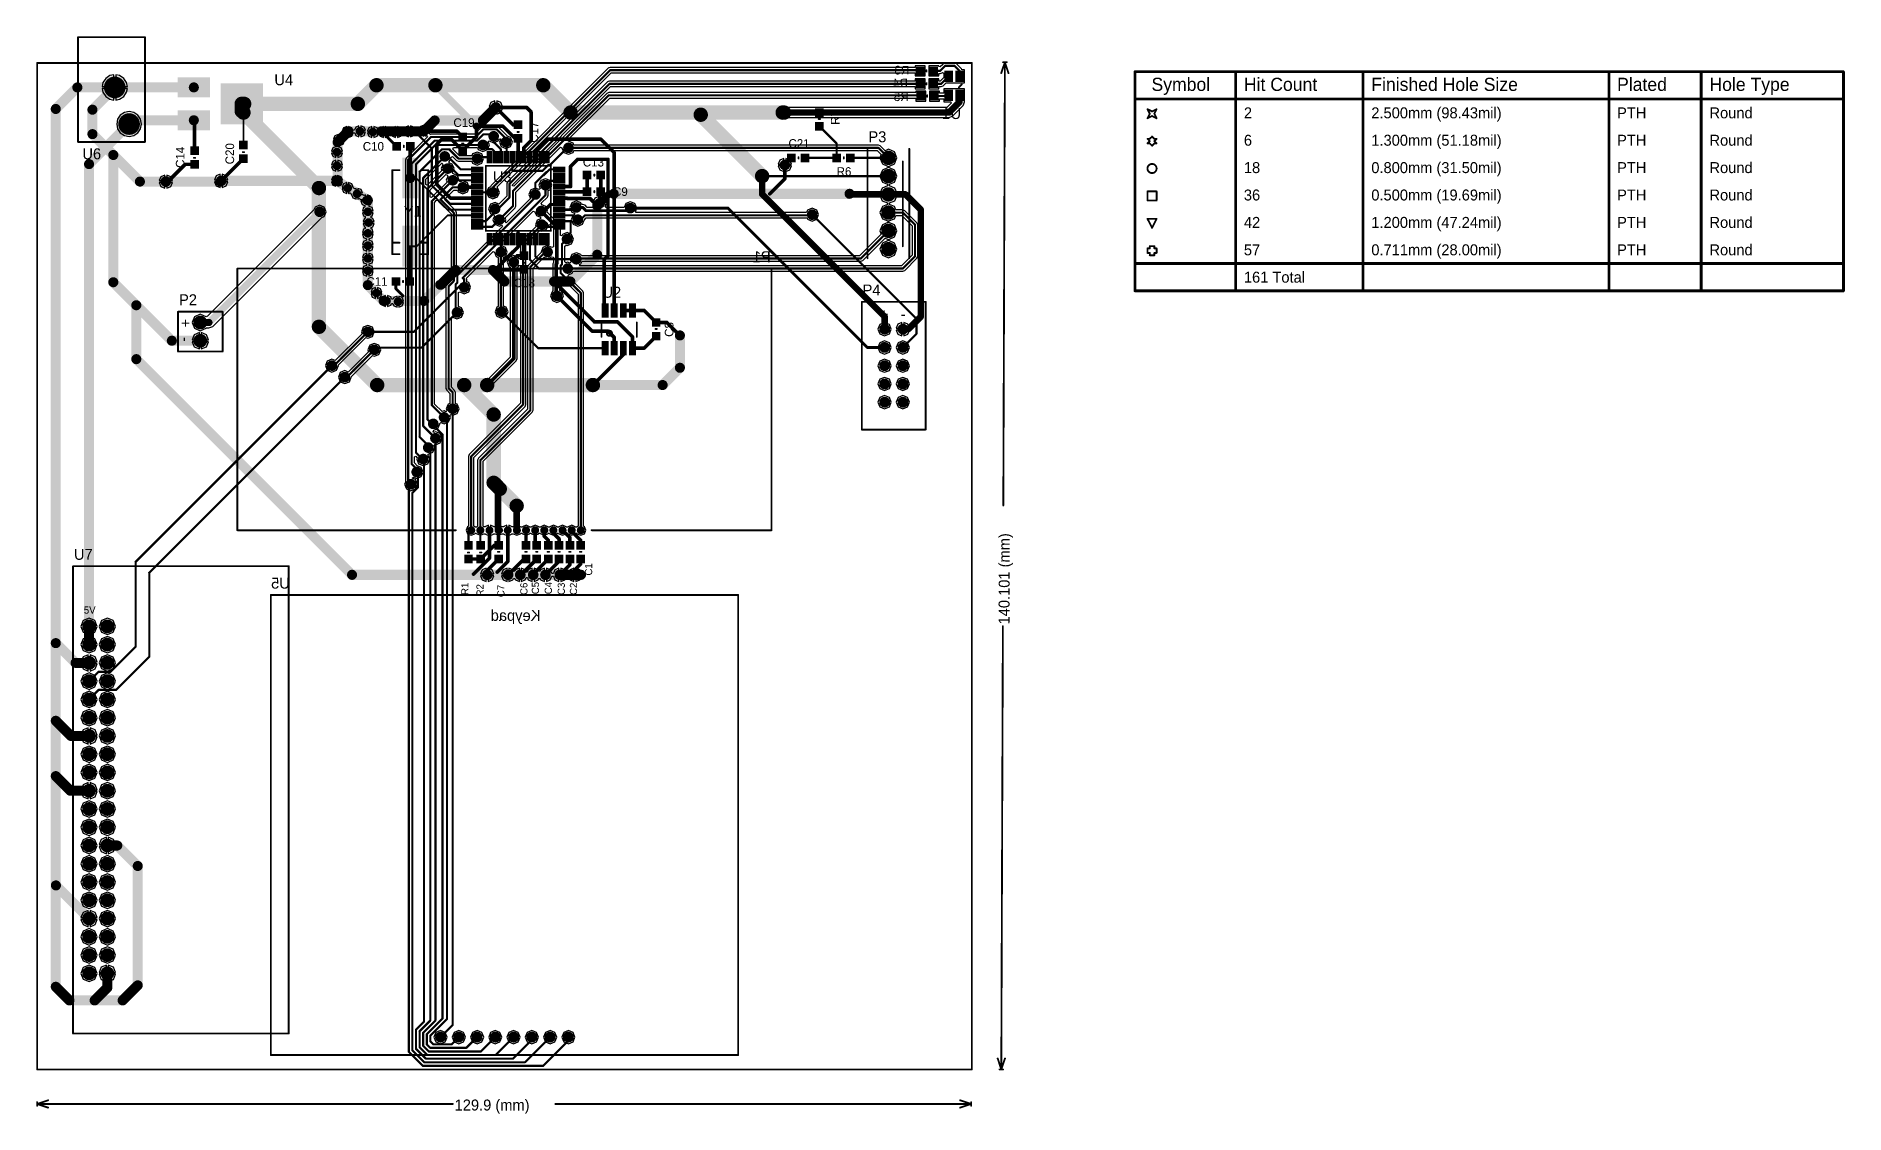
# Model space of a CAD drawing. Header units: millimetres. Extents: x 25 to 277, y 19 to 169.
import ezdxf

# ---------------------------------------------------------------- set-up
doc = ezdxf.new("R2010")
doc.units = ezdxf.units.MM
for name, color, linetype in [('BottomLayer', 5, 'Continuous'), ('BottomOverlay', 54, 'Continuous'), ('BottomPaste', 16, 'Continuous'), ('BottomSolder', 6, 'Continuous'), ('DrillDrawing', 1, 'Continuous'), ('Mechanical1', 6, 'Continuous'), ('Mechanical2', 216, 'Continuous'), ('MultiLayer', 9, 'Continuous'), ('TopLayer', 1, 'Continuous'), ('TopOverlay', 2, 'Continuous'), ('TopPaste', 8, 'Continuous'), ('TopSolder', 216, 'Continuous')]:
    doc.layers.add(name, color=color, linetype=linetype)

msp = doc.modelspace()

# ---------------------------------------------------------------- texts
at = {"layer": 'BottomOverlay', "text_generation_flag": 2}
for s, height, p in [('R3', 1.2, (146.7, 163.8)), ('R4', 1.2, (146.5, 162)), ('R5', 1.2, (146.6, 160.1)), ('U1', 1.524, (153.9, 157.6)), ('P1', 1.524, (127.43, 137.69)), ('U5', 1.524, (60.55, 92.28))]:
    msp.add_text(s, height=height, dxfattribs=at).set_placement(p)
msp.add_text('Keypad', height=1.524, rotation=360, dxfattribs=at).set_placement((95.4, 87.8))
at = {"layer": 'DrillDrawing'}
for s, height, p in [('Symbol', 1.829, (180.39, 161.51)), ('Hit Count', 1.829, (193.24, 161.51)), ('Finished Hole Size', 1.8288, (210.96, 161.51)), ('Plated', 1.829, (245.14, 161.51)), ('Hole Type', 1.829, (257.99, 161.51)), ('2', 1.52, (193.24, 157.7)), ('2.500mm (98.43mil)', 1.524, (210.96, 157.7)), ('PTH', 1.524, (245.14, 157.7)), ('Round', 1.524, (257.99, 157.7)), ('6', 1.52, (193.24, 153.89)), ('1.300mm (51.18mil)', 1.524, (210.96, 153.89)), ('PTH', 1.524, (245.14, 153.89)), ('Round', 1.524, (257.99, 153.89)), ('18', 1.524, (193.24, 150.08)), ('0.800mm (31.50mil)', 1.524, (210.96, 150.08)), ('PTH', 1.524, (245.14, 150.08)), ('Round', 1.524, (257.99, 150.08)), ('36', 1.524, (193.24, 146.27)), ('0.500mm (19.69mil)', 1.524, (210.96, 146.27)), ('PTH', 1.524, (245.14, 146.27)), ('Round', 1.524, (257.99, 146.27)), ('42', 1.524, (193.24, 142.46)), ('1.200mm (47.24mil)', 1.524, (210.96, 142.46)), ('PTH', 1.524, (245.14, 142.46)), ('Round', 1.524, (257.99, 142.46)), ('57', 1.524, (193.24, 138.65)), ('0.711mm (28.00mil)', 1.524, (210.96, 138.65)), ('PTH', 1.524, (245.14, 138.65)), ('Round', 1.524, (257.99, 138.65)), ('161 Total', 1.524, (193.24, 134.84))]:
    msp.add_text(s, height=height, dxfattribs=at).set_placement(p)
at = {"layer": 'Mechanical1'}
msp.add_text('140.101 (mm)', height=1.524, rotation=89.7955, dxfattribs=at).set_placement((160.64, 87.3))
msp.add_text('129.9 (mm)', height=1.524, dxfattribs=at).set_placement((83.47, 19.69))
at = {"layer": 'TopOverlay'}
for s, height, p in [('U4', 1.524, (58.4, 162.3)), ('C19', 1.2, (83.3, 156.5)), ('U6', 1.524, (31.7, 152)), ('C10', 1.2, (70.7, 153.2)), ('C21', 1.2, (129.9, 153.6)), ('P3', 1.524, (141.02, 154.37)), ('C13', 1.2, (101.3, 151)), ('U3', 1.524, (88.8, 148.8)), ('R6', 1.2, (136.6, 149.7)), ('C9', 1.2, (105.5, 146.9)), ('Y1', 1.524, (76.4, 144)), ('C11', 1.2, (71.2, 134.4)), ('C18', 1.2, (91.7, 134.2)), ('U2', 1.524, (104.03, 132.74)), ('P4', 1.524, (140.21, 133.06)), ('P2', 1.524, (45.14, 131.7)), ('+', 1.52, (142.6, 129.7)), ('-', 1.52, (145.5, 129.7)), ('U7', 1.524, (30.53, 96.29)), ('5V', 1, (31.9, 88.8))]:
    msp.add_text(s, height=height, dxfattribs=at).set_placement(p)
for s, height, rotation, p in [('R7', 1.2, 90, (137, 156.8)), ('C17', 1.2, 90, (95.1, 154.3)), ('C14', 1.2, 90, (45.9, 150.8)), ('C20', 1.2, 90, (52.8, 151.3)), ('+', 1.52, 270, (45.3, 129.8)), ('C8', 1.2, 90, (113.9, 127.3)), ('-', 1.52, 270, (45.3, 127.3)), ('C1', 1, 90, (102.6, 94.1)), ('C5', 1, 90, (95.2, 91.5)), ('C4', 1, 90, (97, 91.5)), ('R1', 1, 90, (85.4, 91.4)), ('R2', 1, 90, (87.5, 91.2)), ('C7', 1, 90, (90.4, 91.1)), ('C6', 1, 90, (93.6, 91.4)), ('C3', 1, 90, (98.8, 91.4)), ('C2', 1, 90, (100.5, 91.4))]:
    msp.add_text(s, height=height, rotation=rotation, dxfattribs=at).set_placement(p)

# ---------------------------------------------------------------- linework, layer by layer
at = {"layer": 'BottomLayer'}
for p, q in [((25.4, 25.4), (25.4, 165.4)), ((25.4, 165.4), (25.4, 165.4)), ((25.4, 165.4), (151.28, 165.4)), ((35.52, 163.65), (34.94, 163.26)), ((36.07, 163.76), (35.52, 163.65)), ((36.07, 162.13), (36.07, 163.76)), ((36.88, 163.65), (36.33, 163.76)), ((36.33, 163.76), (36.33, 162.13)), ((37.46, 163.26), (36.88, 163.65)), ((104.83, 164.67), (88.53, 148.37)), ((89.41, 148.18), (105.26, 164.02)), ((104.91, 164.7), (104.83, 164.67)), ((104.83, 164.67), (104.83, 164.67)), ((105.1, 164.78), (104.91, 164.7)), ((147.5, 164.78), (105.1, 164.78)), ((105.1, 164.78), (105.1, 164.78)), ((105.26, 164.02), (147.5, 164.02)), ((148.9, 165), (147.5, 165)), ((147.5, 165), (147.5, 164.78)), ((147.5, 164.02), (147.5, 163.6)), ((147.5, 163.6), (148.9, 163.6)), ((148.9, 163.6), (148.9, 165)), ((150.8, 165), (149.4, 165)), ((149.4, 165), (149.4, 163.6)), ((149.4, 163.6), (150.8, 163.6)), ((150.8, 164.92), (150.8, 165)), ((151, 164.84), (150.8, 164.92)), ((150.8, 163.6), (150.8, 163.92)), ((150.8, 163.92), (151, 163.92)), ((151.36, 165.2), (151, 164.84)), ((151, 163.92), (151.27, 164.03)), ((151, 163.92), (151, 163.92)), ((151.27, 164.03), (151.32, 164.08)), ((151.28, 165.4), (151.36, 165.2)), ((151.32, 164.08), (151.5, 164)), ((151.5, 164), (151.5, 163.38)), ((153.34, 165.2), (153.42, 165.4)), ((153.97, 164.57), (153.34, 165.2)), ((153.42, 165.4), (155.4, 165.4)), ((154, 164.49), (153.97, 164.57)), ((153.97, 164.57), (153.97, 164.57)), ((154.02, 164.44), (154, 164.49)), ((154.4, 164.44), (154.02, 164.44)), ((154.4, 162.64), (154.4, 164.44)), ((155.4, 165.4), (155.4, 25.6)), ((34.55, 162.68), (34.44, 162.13)), ((34.44, 162.13), (36.07, 162.13)), ((36.07, 161.87), (34.44, 161.87)), ((34.44, 161.87), (34.55, 161.32)), ((34.94, 163.26), (34.55, 162.68)), ((34.55, 161.32), (34.94, 160.74)), ((36.07, 160.24), (36.07, 161.87)), ((36.33, 162.13), (37.96, 162.13)), ((37.96, 161.87), (36.33, 161.87)), ((36.33, 161.87), (36.33, 160.24)), ((37.85, 162.68), (37.46, 163.26)), ((37.46, 160.74), (37.85, 161.32)), ((37.96, 162.13), (37.85, 162.68)), ((37.85, 161.32), (37.96, 161.87)), ((104.73, 162.77), (90.83, 148.87)), ((91.5, 148.46), (105.16, 162.12)), ((104.63, 161.17), (91.71, 148.24)), ((104.71, 161.2), (104.63, 161.17)), ((104.63, 161.17), (104.63, 161.17)), ((104.9, 161.28), (104.71, 161.2)), ((104.81, 162.8), (104.73, 162.77)), ((104.73, 162.77), (104.73, 162.77)), ((105, 162.88), (104.81, 162.8)), ((147.6, 161.28), (104.9, 161.28)), ((104.9, 161.28), (104.9, 161.28)), ((147.5, 162.88), (105, 162.88)), ((105, 162.88), (105, 162.88)), ((105.16, 162.12), (147.5, 162.12)), ((148.9, 163.2), (147.5, 163.2)), ((147.5, 163.2), (147.5, 162.88)), ((147.5, 162.12), (147.5, 161.8)), ((147.5, 161.8), (148.9, 161.8)), ((149, 161.5), (147.6, 161.5)), ((147.6, 161.5), (147.6, 161.28)), ((148.9, 161.8), (148.9, 163.2)), ((149, 160.1), (149, 161.5)), ((150.8, 163.2), (149.4, 163.2)), ((149.4, 163.2), (149.4, 161.8)), ((149.4, 161.8), (150.8, 161.8)), ((150.9, 161.5), (149.5, 161.5)), ((149.5, 161.5), (149.5, 160.1)), ((150.8, 162.88), (150.8, 163.2)), ((151, 162.88), (150.8, 162.88)), ((150.8, 161.8), (150.8, 162.12)), ((150.8, 162.12), (151.16, 162.12)), ((150.9, 161.18), (150.9, 161.5)), ((151.5, 161.18), (150.9, 161.18)), ((151.5, 163.38), (151, 162.88)), ((151.16, 162.12), (151.43, 162.23)), ((151.16, 162.12), (151.16, 162.12)), ((151.43, 162.23), (151.84, 162.64)), ((152.7, 161.8), (151.5, 161.8)), ((151.5, 161.8), (151.5, 161.18)), ((151.84, 162.64), (152.9, 162.64)), ((152.9, 161.8), (152.7, 161.8)), ((152.9, 162.64), (152.9, 162.64)), ((152.9, 162.64), (153, 162.64)), ((152.92, 161.8), (152.9, 161.8)), ((152.9, 161.8), (152.9, 161.8)), ((153, 161.8), (152.92, 161.8)), ((153, 162.64), (153, 162.64)), ((153, 162.64), (154.4, 162.64)), ((153.1, 161.8), (153, 161.8)), ((154.4, 161.8), (153.1, 161.8)), ((154.4, 160.91), (154.4, 161.8)), ((34.94, 160.74), (35.52, 160.35)), ((35.52, 160.35), (36.07, 160.24)), ((36.33, 160.24), (36.88, 160.35)), ((36.88, 160.35), (37.46, 160.74)), ((37.54, 158.5), (36.97, 158.13)), ((38.2, 158.63), (37.54, 158.5)), ((38.86, 158.5), (38.2, 158.63)), ((39.43, 158.13), (38.86, 158.5)), ((88.52, 159.88), (88.29, 159.33)), ((88.29, 159.33), (89.07, 159.33)), ((89.07, 159.07), (88.29, 159.07)), ((88.29, 159.07), (88.52, 158.52)), ((89.07, 160.11), (88.52, 159.88)), ((88.52, 158.52), (89.07, 158.29)), ((89.07, 159.33), (89.07, 160.11)), ((89.07, 158.29), (89.07, 159.07)), ((89.88, 159.88), (89.33, 160.11)), ((89.33, 160.11), (89.33, 159.33)), ((89.33, 159.33), (90.11, 159.33)), ((90.11, 159.07), (89.33, 159.07)), ((89.33, 159.07), (89.33, 158.29)), ((89.33, 158.29), (89.88, 158.52)), ((90.11, 159.33), (89.88, 159.88)), ((89.88, 158.52), (90.11, 159.07)), ((99.22, 154.69), (105.06, 160.52)), ((105.06, 160.52), (147.6, 160.52)), ((128.46, 159.14), (128.2, 158.5)), ((128.2, 158.5), (128.46, 157.86)), ((129.1, 159.4), (128.46, 159.14)), ((129.58, 159.2), (129.1, 159.4)), ((151.93, 159.2), (129.58, 159.2)), ((147.6, 160.52), (147.6, 160.1)), ((147.6, 160.1), (149, 160.1)), ((149.5, 160.1), (150.9, 160.1)), ((150.9, 160.1), (150.9, 160.42)), ((150.9, 160.42), (151.5, 160.42)), ((151.5, 160.42), (151.5, 160)), ((151.5, 160), (152.46, 160)), ((152.54, 159.82), (151.93, 159.2)), ((152.46, 160), (152.54, 159.82)), ((152.72, 158), (154.2, 159.48)), ((154.2, 159.48), (154.3, 159.73)), ((154.2, 159.48), (154.2, 159.48)), ((154.3, 159.73), (154.4, 159.98)), ((154.4, 160.9), (154.4, 160.91)), ((154.4, 159.98), (154.4, 160.9)), ((154.4, 159.98), (154.4, 159.98)), ((36.6, 157.56), (36.47, 156.9)), ((36.47, 156.9), (36.6, 156.24)), ((36.97, 158.13), (36.6, 157.56)), ((36.6, 156.24), (36.97, 155.67)), ((39.8, 157.56), (39.43, 158.13)), ((39.43, 155.67), (39.8, 156.24)), ((39.93, 156.9), (39.8, 157.56)), ((39.8, 156.24), (39.93, 156.9)), ((68.02, 156.38), (67.84, 155.93)), ((68.47, 156.56), (68.02, 156.38)), ((68.47, 155.93), (68.47, 156.56)), ((69.18, 156.38), (68.73, 156.56)), ((68.73, 156.56), (68.73, 155.8)), ((69.32, 156.03), (69.18, 156.38)), ((69.54, 156.03), (69.32, 156.03)), ((69.72, 156.48), (69.54, 156.03)), ((70.17, 156.66), (69.72, 156.48)), ((70.17, 155.9), (70.17, 156.66)), ((70.88, 156.48), (70.43, 156.66)), ((70.43, 156.66), (70.43, 156.03)), ((70.43, 156.03), (71.06, 156.03)), ((71.06, 156.04), (70.88, 156.48)), ((71.06, 156.03), (71.06, 156.04)), ((71.06, 156.04), (71.06, 156.04)), ((71.36, 155.97), (71.34, 155.93)), ((71.52, 156.38), (71.36, 155.98)), ((71.36, 155.98), (71.36, 155.97)), ((71.97, 156.56), (71.52, 156.38)), ((71.97, 155.93), (71.97, 156.56)), ((72.68, 156.38), (72.23, 156.56)), ((72.23, 156.56), (72.23, 155.8)), ((72.8, 156.08), (72.68, 156.38)), ((73, 156.08), (72.8, 156.08)), ((73.12, 156.38), (73, 156.08)), ((73.57, 156.56), (73.12, 156.38)), ((73.57, 155.8), (73.57, 156.56)), ((74.28, 156.38), (73.83, 156.56)), ((73.83, 156.56), (73.83, 155.8)), ((74.44, 155.98), (74.28, 156.38)), ((74.66, 155.98), (74.44, 155.98)), ((74.82, 156.38), (74.66, 155.98)), ((75.27, 156.56), (74.82, 156.38)), ((75.27, 155.8), (75.27, 156.56)), ((75.98, 156.38), (75.53, 156.56)), ((75.53, 156.56), (75.53, 155.93)), ((76.14, 155.98), (75.98, 156.38)), ((76.14, 155.97), (76.14, 155.98)), ((76.14, 155.98), (76.14, 155.98)), ((76.16, 155.93), (76.14, 155.97)), ((76.62, 156.48), (76.44, 156.04)), ((76.44, 156.04), (76.44, 156.04)), ((76.44, 156.04), (76.44, 156.03)), ((76.44, 156.03), (77.07, 156.03)), ((77.07, 156.66), (76.62, 156.48)), ((77.07, 156.03), (77.07, 156.66)), ((77.78, 156.48), (77.33, 156.66)), ((77.33, 156.66), (77.33, 156.03)), ((77.33, 156.03), (77.96, 156.03)), ((77.96, 156.03), (77.78, 156.48)), ((78.72, 156.58), (78.54, 156.13)), ((78.54, 156.13), (79.17, 156.13)), ((79.17, 156.76), (78.72, 156.58)), ((79.17, 156.13), (79.17, 156.76)), ((79.88, 156.58), (79.43, 156.76)), ((79.43, 156.76), (79.43, 156.13)), ((79.43, 156.13), (80.06, 156.13)), ((80.06, 156.13), (79.88, 156.58)), ((87.22, 156.45), (86.24, 155.48)), ((87.3, 156.49), (87.22, 156.45)), ((87.22, 156.45), (87.22, 156.45)), ((87.48, 156.56), (87.3, 156.49)), ((89.31, 156.56), (87.48, 156.56)), ((87.48, 156.56), (87.48, 156.56)), ((89.58, 156.45), (89.31, 156.56)), ((89.31, 156.56), (89.31, 156.56)), ((90.81, 155.22), (89.58, 156.45)), ((128.46, 157.86), (129.1, 157.6)), ((129.1, 157.6), (129.58, 157.8)), ((129.58, 157.8), (152.22, 157.8)), ((152.22, 157.8), (152.72, 158)), ((152.22, 157.8), (152.22, 157.8)), ((36.97, 155.67), (37.54, 155.3)), ((37.54, 155.3), (38.2, 155.17)), ((38.2, 155.17), (38.86, 155.3)), ((38.86, 155.3), (39.43, 155.67)), ((66.52, 153.58), (66.34, 153.13)), ((67.07, 153.8), (66.52, 153.58)), ((66.82, 155.28), (66.64, 154.83)), ((66.64, 154.83), (67.27, 154.83)), ((68.16, 154.57), (66.64, 154.57)), ((66.64, 154.57), (66.82, 154.12)), ((67.27, 155.46), (66.82, 155.28)), ((66.82, 154.12), (67.12, 154)), ((67.12, 154), (67.07, 153.8)), ((67.27, 154.83), (67.27, 155.46)), ((67.38, 153.7), (67.43, 153.9)), ((67.68, 153.58), (67.38, 153.7)), ((67.43, 153.9), (67.98, 154.12)), ((67.74, 155.37), (67.53, 155.46)), ((67.53, 155.46), (67.53, 154.83)), ((67.53, 154.83), (68.16, 154.83)), ((67.86, 153.13), (67.68, 153.58)), ((67.9, 155.53), (67.74, 155.37)), ((67.84, 155.93), (68.47, 155.93)), ((68.47, 155.67), (67.84, 155.67)), ((67.84, 155.67), (67.9, 155.53)), ((67.98, 154.12), (68.16, 154.57)), ((68.1, 154.97), (68.26, 155.13)), ((68.16, 154.83), (68.1, 154.97)), ((68.26, 155.13), (68.47, 155.04)), ((68.47, 155.04), (68.47, 155.67)), ((68.73, 155.8), (68.73, 155.04)), ((68.73, 155.04), (69.18, 155.22)), ((69.18, 155.22), (69.36, 155.67)), ((69.36, 155.67), (69.58, 155.67)), ((69.58, 155.67), (69.72, 155.32)), ((69.72, 155.32), (70.17, 155.14)), ((70.17, 155.14), (70.17, 155.9)), ((71.06, 155.77), (70.43, 155.77)), ((70.43, 155.77), (70.43, 155.14)), ((70.43, 155.14), (70.88, 155.32)), ((70.88, 155.32), (71.04, 155.72)), ((71.04, 155.73), (71.06, 155.77)), ((71.04, 155.72), (71.04, 155.73)), ((71.34, 155.93), (71.97, 155.93)), ((71.97, 155.67), (71.34, 155.67)), ((71.34, 155.67), (71.34, 155.66)), ((71.34, 155.66), (71.34, 155.66)), ((71.34, 155.66), (71.52, 155.22)), ((71.52, 155.22), (71.97, 155.04)), ((71.97, 155.04), (71.97, 155.67)), ((72.23, 155.8), (72.23, 155.04)), ((72.23, 155.04), (72.68, 155.22)), ((72.68, 155.22), (72.8, 155.52)), ((72.8, 155.52), (73, 155.52)), ((73, 155.52), (73.12, 155.22)), ((73.12, 155.22), (73.57, 155.04)), ((73.57, 155.04), (73.57, 155.8)), ((73.83, 155.8), (73.83, 155.04)), ((73.83, 155.04), (74.28, 155.22)), ((74.28, 155.22), (74.44, 155.62)), ((74.44, 155.62), (74.66, 155.62)), ((74.66, 155.62), (74.82, 155.22)), ((74.82, 155.22), (75.27, 155.04)), ((75.27, 155.04), (75.27, 155.8)), ((75.53, 155.93), (76.16, 155.93)), ((76.16, 155.67), (75.53, 155.67)), ((75.53, 155.67), (75.53, 155.04)), ((75.53, 155.04), (75.98, 155.22)), ((75.98, 155.22), (76.16, 155.66)), ((76.16, 155.66), (76.16, 155.67)), ((76.16, 155.66), (76.16, 155.66)), ((77.07, 155.77), (76.44, 155.77)), ((76.44, 155.77), (76.46, 155.73)), ((76.46, 155.73), (76.46, 155.72)), ((76.46, 155.72), (76.46, 155.72)), ((76.46, 155.72), (76.62, 155.32)), ((76.62, 155.32), (77.07, 155.14)), ((79.7, 155.13), (76.73, 152.17)), ((77.07, 155.14), (77.07, 155.77)), ((77.96, 155.77), (77.33, 155.77)), ((77.33, 155.77), (77.33, 155.14)), ((77.33, 155.14), (77.78, 155.32)), ((77.78, 155.32), (77.96, 155.77)), ((79.17, 155.87), (78.54, 155.87)), ((78.54, 155.87), (78.72, 155.42)), ((78.72, 155.42), (79.17, 155.24)), ((79.17, 155.24), (79.17, 155.87)), ((80.06, 155.87), (79.43, 155.87)), ((79.43, 155.87), (79.43, 155.24)), ((79.43, 155.24), (79.58, 155.3)), ((79.58, 155.3), (79.7, 155.13)), ((79.95, 155.59), (80.06, 155.87)), ((80.1, 155.44), (79.95, 155.59)), ((80.2, 155.48), (80.1, 155.44)), ((86.24, 155.48), (80.2, 155.48)), ((80.2, 155.48), (80.2, 155.48)), ((83.21, 153.42), (83.3, 153.62)), ((83.3, 153.62), (86.65, 153.62)), ((86.65, 153.62), (86.76, 153.36)), ((88.04, 153.36), (88.3, 154)), ((88.12, 154.44), (88.29, 154.55)), ((88.3, 154), (88.12, 154.44)), ((88.29, 154.55), (88.9, 154.3)), ((88.9, 154.3), (89.54, 154.56)), ((89.54, 154.56), (89.64, 154.8)), ((89.64, 154.8), (89.87, 154.83)), ((89.87, 154.83), (89.7, 154.4)), ((89.7, 154.4), (89.96, 153.76)), ((89.87, 154.83), (89.87, 154.83)), ((89.96, 153.76), (90.6, 153.5)), ((90.6, 153.5), (91.24, 153.76)), ((91.24, 155.04), (90.81, 155.22)), ((91.5, 154.4), (91.24, 155.04)), ((91.24, 153.76), (91.5, 154.4)), ((91.98, 147.44), (98.21, 153.68)), ((98.21, 153.68), (98.4, 153.58)), ((98.4, 153.58), (98.66, 152.96)), ((99.32, 154.5), (99.22, 154.69)), ((99.94, 154.24), (99.32, 154.5)), ((100.05, 153.98), (99.94, 154.24)), ((142.4, 153.98), (100.05, 153.98)), ((142.67, 153.87), (142.4, 153.98)), ((142.4, 153.98), (142.4, 153.98)), ((143.34, 153.2), (142.67, 153.87)), ((66.34, 153.13), (67.86, 153.13)), ((66.97, 152.87), (66.34, 152.87)), ((66.34, 152.87), (66.52, 152.42)), ((66.52, 151.68), (66.34, 151.23)), ((66.34, 151.23), (66.97, 151.23)), ((66.97, 150.97), (66.34, 150.97)), ((66.34, 150.97), (66.52, 150.52)), ((66.52, 152.42), (66.97, 152.24)), ((66.97, 151.86), (66.52, 151.68)), ((66.97, 152.24), (66.97, 152.87)), ((66.97, 151.23), (66.97, 151.86)), ((66.97, 150.34), (66.97, 150.97)), ((67.86, 152.87), (67.23, 152.87)), ((67.23, 152.87), (67.23, 152.24)), ((67.23, 152.24), (67.68, 152.42)), ((67.68, 151.68), (67.23, 151.86)), ((67.23, 151.86), (67.23, 151.23)), ((67.23, 151.23), (67.86, 151.23)), ((67.86, 150.97), (67.23, 150.97)), ((67.23, 150.97), (67.23, 150.34)), ((67.68, 152.42), (67.86, 152.87)), ((67.86, 151.23), (67.68, 151.68)), ((67.68, 150.52), (67.86, 150.97)), ((76.73, 152.17), (76.62, 151.9)), ((76.62, 151.9), (76.62, 151.9)), ((76.62, 151.9), (76.62, 107.1)), ((79.48, 149.24), (81.71, 151.47)), ((81.81, 151.21), (81.6, 150.7)), ((81.71, 151.47), (81.73, 151.47)), ((81.73, 151.47), (81.81, 151.21)), ((82.69, 151.74), (82.74, 151.76)), ((82.69, 151.52), (82.69, 151.74)), ((83.14, 151.34), (82.69, 151.52)), ((82.74, 151.76), (82.97, 152.31)), ((82.97, 152.31), (83.19, 152.38)), ((83.4, 150.7), (83.14, 151.34)), ((83.19, 152.38), (83.73, 151.83)), ((84.16, 152.48), (83.21, 153.42)), ((83.73, 151.83), (83.73, 151.83)), ((83.73, 151.83), (84, 151.72)), ((84, 151.72), (85.85, 151.72)), ((85.85, 152.48), (84.16, 152.48)), ((85.96, 152.74), (85.85, 152.48)), ((85.85, 151.72), (85.96, 151.46)), ((86.6, 153), (85.96, 152.74)), ((85.96, 151.46), (86.6, 151.2)), ((87.24, 152.74), (86.6, 153)), ((86.6, 151.2), (87.24, 151.46)), ((86.76, 153.36), (87.4, 153.1)), ((87.5, 152.1), (87.24, 152.74)), ((87.24, 151.46), (87.5, 152.1)), ((87.4, 153.1), (88.04, 153.36)), ((98.66, 152.96), (99.3, 152.7)), ((99.3, 152.7), (99.94, 152.96)), ((99.94, 152.96), (100.05, 153.22)), ((100.05, 153.22), (142.24, 153.22)), ((128.72, 151.88), (128.49, 151.33)), ((128.49, 151.33), (129.27, 151.33)), ((129.27, 151.07), (128.49, 151.07)), ((128.49, 151.07), (128.72, 150.52)), ((129.27, 152.11), (128.72, 151.88)), ((129.27, 151.33), (129.27, 152.11)), ((129.27, 150.29), (129.27, 151.07)), ((130.08, 151.88), (129.53, 152.11)), ((129.53, 152.11), (129.53, 151.33)), ((129.53, 151.33), (130.31, 151.33)), ((130.31, 151.07), (129.53, 151.07)), ((129.53, 151.07), (129.53, 150.29)), ((130.31, 151.33), (130.08, 151.88)), ((130.08, 150.52), (130.31, 151.07)), ((142.24, 153.22), (142.8, 152.66)), ((142.8, 152.66), (142.61, 152.2)), ((142.61, 152.2), (142.96, 151.36)), ((142.96, 151.36), (143.67, 151.06)), ((143.8, 153.39), (143.34, 153.2)), ((143.67, 151.06), (143.67, 151.06)), ((143.67, 151.06), (143.74, 151.04)), ((143.74, 151.04), (143.74, 151.03)), ((143.74, 151.03), (143.74, 151.02)), ((143.74, 151.02), (143.74, 151)), ((143.74, 151), (143.74, 150.86)), ((144.64, 153.04), (143.8, 153.39)), ((143.86, 151.04), (143.93, 151.06)), ((143.86, 151.03), (143.86, 151.04)), ((143.86, 151.02), (143.86, 151.03)), ((143.86, 151), (143.86, 151.02)), ((143.86, 150.86), (143.86, 151)), ((143.93, 151.06), (144.64, 151.36)), ((143.93, 151.06), (143.93, 151.06)), ((144.99, 152.2), (144.64, 153.04)), ((144.64, 151.36), (144.99, 152.2)), ((42.62, 149.58), (42.39, 149.03)), ((42.39, 149.03), (43.17, 149.03)), ((43.17, 148.77), (42.39, 148.77)), ((42.39, 148.77), (42.62, 148.22)), ((43.17, 149.81), (42.62, 149.58)), ((43.17, 149.03), (43.17, 149.81)), ((43.17, 147.99), (43.17, 148.77)), ((43.98, 149.58), (43.43, 149.81)), ((43.43, 149.81), (43.43, 149.03)), ((43.43, 149.03), (44.21, 149.03)), ((44.21, 148.77), (43.43, 148.77)), ((43.43, 148.77), (43.43, 147.99)), ((44.21, 149.03), (43.98, 149.58)), ((43.98, 148.22), (44.21, 148.77)), ((50.32, 149.68), (50.09, 149.13)), ((50.09, 149.13), (50.87, 149.13)), ((50.87, 148.87), (50.09, 148.87)), ((50.09, 148.87), (50.32, 148.32)), ((50.87, 149.91), (50.32, 149.68)), ((50.87, 149.13), (50.87, 149.91)), ((50.87, 148.09), (50.87, 148.87)), ((51.68, 149.68), (51.13, 149.91)), ((51.13, 149.91), (51.13, 149.13)), ((51.13, 149.13), (51.91, 149.13)), ((51.91, 148.87), (51.13, 148.87)), ((51.13, 148.87), (51.13, 148.09)), ((51.91, 149.13), (51.68, 149.68)), ((51.68, 148.32), (51.91, 148.87)), ((66.52, 149.58), (66.34, 149.13)), ((66.34, 149.13), (66.97, 149.13)), ((66.97, 148.87), (66.34, 148.87)), ((66.34, 148.87), (66.52, 148.42)), ((66.52, 150.52), (66.97, 150.34)), ((66.97, 149.76), (66.52, 149.58)), ((66.52, 148.42), (66.97, 148.24)), ((66.97, 149.13), (66.97, 149.76)), ((66.97, 148.24), (66.97, 148.87)), ((67.23, 150.34), (67.68, 150.52)), ((67.68, 149.58), (67.23, 149.76)), ((67.23, 149.76), (67.23, 149.13)), ((67.23, 149.13), (67.86, 149.13)), ((67.86, 148.87), (67.23, 148.87)), ((67.23, 148.87), (67.23, 148.24)), ((67.23, 148.24), (67.68, 148.42)), ((67.86, 149.13), (67.68, 149.58)), ((67.68, 148.42), (67.86, 148.87)), ((68.02, 148.58), (67.84, 148.13)), ((68.47, 148.76), (68.02, 148.58)), ((68.47, 148.13), (68.47, 148.76)), ((69.18, 148.58), (68.73, 148.76)), ((68.73, 148.76), (68.73, 148)), ((69.42, 148), (69.18, 148.58)), ((79.48, 148.48), (79.48, 149.24)), ((79.66, 148.4), (79.48, 148.48)), ((81.7, 150.44), (79.66, 148.4)), ((80.08, 147.74), (82.24, 149.9)), ((82.42, 148.82), (80.26, 146.67)), ((81.6, 150.7), (81.7, 150.44)), ((82.24, 149.9), (82.42, 149.83)), ((82.53, 149.61), (82.31, 149.08)), ((82.31, 149.08), (82.42, 148.82)), ((82.42, 149.83), (82.53, 149.61)), ((83.19, 150.17), (83.4, 150.7)), ((83.21, 150.01), (83.19, 150.17)), ((83.3, 149.96), (83.21, 150.01)), ((83.85, 149.72), (83.3, 149.96)), ((84.12, 149.08), (83.85, 149.72)), ((84.08, 148.99), (84.12, 149.08)), ((84.22, 148.85), (84.08, 148.99)), ((84.6, 149), (84.22, 148.85)), ((85.24, 148.74), (84.6, 149)), ((85.5, 148.1), (85.24, 148.74)), ((90.83, 148.87), (90.72, 148.6)), ((90.72, 148.6), (90.72, 148.6)), ((90.72, 148.6), (90.72, 146.86)), ((91.51, 148.32), (91.5, 148.46)), ((95.46, 149.04), (95.2, 148.4)), ((96.1, 149.3), (95.46, 149.04)), ((96.74, 149.04), (96.1, 149.3)), ((97, 148.4), (96.74, 149.04)), ((128.72, 150.52), (129.27, 150.29)), ((129.53, 150.29), (130.08, 150.52)), ((142.96, 150.5), (142.61, 149.66)), ((142.61, 149.66), (142.96, 148.82)), ((143.67, 150.8), (142.96, 150.5)), ((142.96, 148.82), (143.66, 148.53)), ((143.66, 148.53), (143.66, 148.31)), ((143.74, 150.82), (143.67, 150.8)), ((143.67, 150.8), (143.67, 150.8)), ((143.74, 150.86), (143.74, 150.84)), ((143.74, 150.84), (143.74, 150.83)), ((143.74, 150.83), (143.74, 150.82)), ((143.86, 150.84), (143.86, 150.86)), ((143.86, 150.83), (143.86, 150.84)), ((143.86, 150.82), (143.86, 150.83)), ((143.93, 150.8), (143.86, 150.82)), ((144.64, 150.5), (143.93, 150.8)), ((143.93, 150.8), (143.93, 150.8)), ((143.94, 148.53), (144.64, 148.82)), ((143.94, 148.31), (143.94, 148.53)), ((144.99, 149.66), (144.64, 150.5)), ((144.64, 148.82), (144.99, 149.66)), ((42.62, 148.22), (43.17, 147.99)), ((43.43, 147.99), (43.98, 148.22)), ((50.32, 148.32), (50.87, 148.09)), ((51.13, 148.09), (51.68, 148.32)), ((67.84, 148.13), (68.47, 148.13)), ((68.47, 147.87), (67.84, 147.87)), ((67.84, 147.87), (68.02, 147.42)), ((68.02, 147.42), (68.47, 147.24)), ((68.47, 147.24), (68.47, 147.87)), ((68.73, 148), (68.73, 147.24)), ((68.73, 147.24), (68.95, 147.33)), ((68.95, 147.33), (69.08, 147.2)), ((69.08, 147.2), (69.32, 146.62)), ((69.32, 146.62), (69.77, 146.44)), ((69.55, 147.87), (69.42, 148)), ((69.77, 147.96), (69.55, 147.87)), ((69.77, 147.2), (69.77, 147.96)), ((69.77, 146.44), (69.77, 147.2)), ((70.48, 147.78), (70.03, 147.96)), ((70.03, 147.96), (70.03, 147.33)), ((70.03, 147.33), (70.66, 147.33)), ((70.73, 147.07), (70.03, 147.07)), ((70.03, 147.07), (70.03, 146.44)), ((70.03, 146.44), (70.26, 146.53)), ((70.26, 146.53), (70.37, 146.43)), ((70.37, 146.43), (71.07, 146.43)), ((71.96, 146.17), (70.44, 146.17)), ((70.44, 146.17), (70.62, 145.72)), ((70.66, 147.33), (70.48, 147.78)), ((70.84, 146.97), (70.73, 147.07)), ((71.07, 147.06), (70.84, 146.97)), ((71.07, 146.43), (71.07, 147.06)), ((71.78, 146.88), (71.33, 147.06)), ((71.33, 147.06), (71.33, 146.43)), ((71.33, 146.43), (71.96, 146.43)), ((71.96, 146.43), (71.78, 146.88)), ((71.78, 145.72), (71.96, 146.17)), ((80.08, 146.75), (80.08, 147.74)), ((80.26, 146.67), (80.08, 146.75)), ((80.68, 146.01), (80.96, 146.3)), ((80.68, 117.96), (80.68, 146.01)), ((80.96, 146.3), (81.2, 146.25)), ((81.2, 146.25), (81.24, 146.14)), ((81.24, 146.14), (82.97, 144.41)), ((82.05, 146.41), (83.36, 147.72)), ((83.62, 144.84), (82.05, 146.41)), ((83.36, 147.72), (83.85, 147.72)), ((83.85, 147.72), (83.96, 147.46)), ((83.96, 147.46), (84.6, 147.2)), ((84.6, 147.2), (85.24, 147.46)), ((85.24, 147.46), (85.5, 148.1)), ((88.16, 148.04), (87.9, 147.4)), ((87.9, 147.4), (88.16, 146.76)), ((88.44, 148.16), (88.16, 148.04)), ((88.16, 146.76), (88.8, 146.5)), ((88.53, 148.37), (88.44, 148.16)), ((89.1, 146), (88.46, 145.74)), ((88.8, 146.5), (89.44, 146.76)), ((89.64, 145.78), (89.1, 146)), ((89.44, 148.04), (89.41, 148.18)), ((89.7, 147.4), (89.44, 148.04)), ((89.44, 146.76), (89.7, 147.4)), ((90.72, 146.86), (89.64, 145.78)), ((94.02, 146.56), (90.65, 143.18)), ((91.71, 148.24), (91.51, 148.32)), ((91.98, 145.5), (91.98, 147.44)), ((94.06, 147.74), (93.8, 147.1)), ((93.8, 147.1), (94.02, 146.56)), ((94.7, 148), (94.06, 147.74)), ((95.24, 147.78), (94.7, 148)), ((95.2, 148.4), (95.39, 147.93)), ((95.39, 147.93), (95.24, 147.78)), ((95.52, 145.89), (96.37, 146.73)), ((96.37, 146.73), (96.48, 147)), ((96.37, 146.73), (96.37, 146.73)), ((96.48, 147.65), (96.74, 147.76)), ((96.48, 147), (96.48, 147.65)), ((96.74, 147.76), (97, 148.4)), ((99.76, 145.94), (99.5, 145.3)), ((100.4, 146.2), (99.76, 145.94)), ((101.04, 145.94), (100.4, 146.2)), ((101.12, 145.73), (101.04, 145.94)), ((102.97, 146.58), (102.74, 146.03)), ((102.74, 146.03), (103.52, 146.03)), ((103.52, 146.81), (102.97, 146.58)), ((103.52, 146.03), (103.52, 146.81)), ((104.33, 146.58), (103.78, 146.81)), ((103.78, 146.81), (103.78, 146.03)), ((103.78, 146.03), (104.56, 146.03)), ((104.56, 146.03), (104.33, 146.58)), ((107.9, 146.1), (107.26, 145.84)), ((108.54, 145.84), (107.9, 146.1)), ((142.92, 148), (142.6, 147.25)), ((142.6, 147.25), (145, 147.25)), ((145, 146.99), (142.6, 146.99)), ((142.6, 146.99), (142.92, 146.24)), ((143.66, 148.31), (142.92, 148)), ((142.92, 146.24), (143.66, 145.93)), ((143.66, 145.93), (143.66, 145.71)), ((144.68, 148), (143.94, 148.31)), ((143.94, 145.93), (144.68, 146.24)), ((143.94, 145.71), (143.94, 145.93)), ((145, 147.25), (144.68, 148)), ((144.68, 146.24), (145, 146.99)), ((63.91, 144.99), (49.09, 130.17)), ((49.84, 128.76), (64.99, 143.91)), ((64.06, 145.34), (63.91, 144.99)), ((64.7, 145.6), (64.06, 145.34)), ((65.34, 145.34), (64.7, 145.6)), ((64.99, 143.91), (65.34, 144.06)), ((65.6, 144.7), (65.34, 145.34)), ((65.34, 144.06), (65.6, 144.7)), ((70.62, 145.72), (71, 145.57)), ((70.82, 145.28), (70.64, 144.83)), ((70.64, 144.83), (72.16, 144.83)), ((72.16, 144.57), (70.64, 144.57)), ((70.64, 144.57), (70.82, 144.12)), ((70.92, 143.78), (70.74, 143.33)), ((71, 145.35), (70.82, 145.28)), ((70.82, 144.12), (71.05, 144.03)), ((71.05, 143.83), (70.92, 143.78)), ((71, 145.57), (71, 145.35)), ((71.05, 144.03), (71.05, 143.83)), ((71.6, 145.65), (71.78, 145.72)), ((71.6, 145.43), (71.6, 145.65)), ((71.98, 145.28), (71.6, 145.43)), ((71.85, 144.07), (71.98, 144.12)), ((71.85, 143.87), (71.85, 144.07)), ((72.08, 143.78), (71.85, 143.87)), ((72.16, 144.83), (71.98, 145.28)), ((71.98, 144.12), (72.16, 144.57)), ((72.26, 143.33), (72.08, 143.78)), ((82.97, 144.41), (82.97, 135.2)), ((83.73, 144.57), (83.62, 144.84)), ((83.62, 144.84), (83.62, 144.84)), ((83.73, 136.53), (83.73, 144.57)), ((88.46, 145.74), (88.2, 145.1)), ((88.2, 145.1), (88.46, 144.46)), ((88.46, 144.46), (88.92, 144.27)), ((89, 144.09), (88.8, 143.6)), ((88.8, 143.6), (89.06, 142.96)), ((88.92, 144.27), (89, 144.09)), ((89.82, 140.19), (94.41, 144.78)), ((90.48, 143.3), (90.6, 143.6)), ((90.5, 143.86), (91.87, 145.23)), ((90.6, 143.6), (90.5, 143.86)), ((91.87, 145.23), (91.9, 145.31)), ((91.87, 145.23), (91.87, 145.23)), ((91.9, 145.31), (91.98, 145.5)), ((91.98, 145.5), (91.98, 145.5)), ((94.41, 144.78), (94.63, 144.71)), ((94.63, 144.71), (94.86, 144.16)), ((94.96, 143.54), (94.7, 142.9)), ((94.86, 144.16), (95.4, 143.94)), ((95.4, 143.72), (94.96, 143.54)), ((95.4, 143.94), (95.4, 143.72)), ((95.59, 145.67), (95.52, 145.89)), ((96.14, 145.44), (95.59, 145.67)), ((96.4, 144.8), (96.14, 145.44)), ((96.34, 144.65), (96.4, 144.8)), ((98.04, 142.94), (96.34, 144.65)), ((99.5, 145.3), (99.76, 144.66)), ((99.96, 144.24), (99.7, 143.6)), ((99.7, 143.6), (99.96, 142.96)), ((99.76, 144.66), (100.13, 144.51)), ((100.13, 144.31), (99.96, 144.24)), ((100.13, 144.51), (100.13, 144.31)), ((101.3, 145.73), (101.12, 145.73)), ((101.24, 142.96), (101.48, 143.55)), ((101.61, 145.61), (101.3, 145.73)), ((101.48, 143.55), (101.77, 143.84)), ((101.91, 145.3), (101.61, 145.61)), ((101.77, 143.84), (132.49, 143.84)), ((102.76, 145.3), (101.91, 145.3)), ((104.56, 145.77), (102.74, 145.77)), ((102.74, 145.77), (102.87, 145.46)), ((102.87, 145.46), (102.76, 145.3)), ((104.43, 145.46), (104.56, 145.77)), ((104.54, 145.3), (104.43, 145.46)), ((107.04, 145.3), (104.54, 145.3)), ((107.26, 145.84), (107.04, 145.3)), ((108.8, 145.2), (108.54, 145.84)), ((108.62, 144.76), (108.8, 145.2)), ((108.73, 144.59), (108.62, 144.76)), ((132.42, 144.59), (108.73, 144.59)), ((132.56, 144.94), (132.42, 144.59)), ((132.49, 143.84), (132.56, 143.66)), ((133.2, 145.2), (132.56, 144.94)), ((132.56, 143.66), (133.2, 143.4)), ((133.84, 144.94), (133.2, 145.2)), ((133.2, 143.4), (133.84, 143.66)), ((134.1, 144.3), (133.84, 144.94)), ((133.84, 143.66), (134.1, 144.3)), ((142.96, 145.42), (142.61, 144.58)), ((142.61, 144.58), (142.96, 143.74)), ((143.66, 145.71), (142.96, 145.42)), ((142.96, 143.74), (143.74, 143.42)), ((143.74, 143.42), (143.74, 143.2)), ((143.86, 143.42), (144.64, 143.74)), ((143.86, 143.2), (143.86, 143.42)), ((144.64, 145.42), (143.94, 145.71)), ((144.83, 144.96), (144.64, 145.42)), ((144.64, 143.74), (144.83, 144.2)), ((145.82, 144.96), (144.83, 144.96)), ((144.83, 144.2), (145.66, 144.2)), ((145.66, 144.2), (147.12, 142.74)), ((146.09, 144.85), (145.82, 144.96)), ((145.82, 144.96), (145.82, 144.96)), ((147.77, 143.17), (146.09, 144.85)), ((70.82, 142.28), (70.64, 141.83)), ((70.64, 141.83), (72.16, 141.83)), ((72.16, 141.57), (70.64, 141.57)), ((70.64, 141.57), (70.82, 141.12)), ((70.74, 143.33), (72.26, 143.33)), ((72.26, 143.07), (70.74, 143.07)), ((70.74, 143.07), (70.92, 142.62)), ((71.05, 142.37), (70.82, 142.28)), ((70.82, 141.12), (71.22, 140.96)), ((70.92, 142.62), (71.05, 142.57)), ((71.05, 142.57), (71.05, 142.37)), ((71.22, 140.96), (71.22, 140.74)), ((71.58, 140.96), (71.98, 141.12)), ((71.58, 140.74), (71.58, 140.96)), ((71.85, 142.53), (72.08, 142.62)), ((71.85, 142.33), (71.85, 142.53)), ((71.98, 142.28), (71.85, 142.33)), ((72.16, 141.83), (71.98, 142.28)), ((71.98, 141.12), (72.16, 141.57)), ((72.08, 142.62), (72.26, 143.07)), ((90.12, 142.65), (83.91, 136.45)), ((89.06, 142.96), (89.7, 142.7)), ((89.7, 142.7), (90, 142.82)), ((90, 142.82), (90.12, 142.65)), ((90.65, 143.18), (90.48, 143.3)), ((94.8, 142.64), (92.73, 140.57)), ((93.38, 140.14), (95.34, 142.1)), ((94.7, 142.9), (94.8, 142.64)), ((95.34, 142.1), (95.6, 142)), ((95.6, 142), (96.24, 142.26)), ((96.24, 142.26), (96.48, 142.85)), ((96.48, 142.85), (96.69, 142.92)), ((96.69, 142.92), (97.21, 142.4)), ((97.21, 142.4), (97.21, 139.83)), ((98.19, 142.6), (98.04, 142.94)), ((98.19, 141.4), (98.19, 142.6)), ((98.39, 141.36), (98.19, 141.4)), ((98.46, 141.54), (98.39, 141.36)), ((99.1, 141.8), (98.46, 141.54)), ((99.74, 141.54), (99.1, 141.8)), ((100, 140.9), (99.74, 141.54)), ((99.74, 140.26), (100, 140.9)), ((99.96, 142.96), (100.6, 142.7)), ((100.6, 142.7), (101.24, 142.96)), ((142.8, 141.58), (139.8, 138.58)), ((140.23, 137.93), (143.34, 141.04)), ((142.96, 142.88), (142.61, 142.04)), ((142.61, 142.04), (142.8, 141.58)), ((143.74, 143.2), (142.96, 142.88)), ((143.34, 141.04), (143.67, 140.9)), ((143.67, 140.9), (143.67, 140.9)), ((143.67, 140.9), (143.74, 140.88)), ((143.74, 140.88), (143.74, 140.87)), ((143.74, 140.87), (143.74, 140.86)), ((144.64, 142.88), (143.86, 143.2)), ((143.86, 140.88), (143.93, 140.9)), ((143.86, 140.87), (143.86, 140.88)), ((143.86, 140.86), (143.86, 140.87)), ((143.93, 140.9), (144.64, 141.2)), ((143.93, 140.9), (143.93, 140.9)), ((144.99, 142.04), (144.64, 142.88)), ((144.64, 141.2), (144.99, 142.04)), ((147.12, 142.74), (147.12, 138.66)), ((147.8, 143.09), (147.77, 143.17)), ((147.77, 143.17), (147.77, 143.17)), ((147.88, 142.9), (147.8, 143.09)), ((147.88, 138.5), (147.88, 142.9)), ((147.88, 142.9), (147.88, 142.9)), ((70.82, 140.58), (70.64, 140.13)), ((70.64, 140.13), (72.16, 140.13)), ((71.27, 139.87), (70.64, 139.87)), ((70.64, 139.87), (70.82, 139.42)), ((70.82, 138.78), (70.64, 138.33)), ((71.22, 140.74), (70.82, 140.58)), ((70.82, 139.42), (71.26, 139.24)), ((71.26, 138.96), (70.82, 138.78)), ((71.26, 139.24), (71.26, 139.24)), ((71.26, 139.24), (71.27, 139.24)), ((71.27, 138.96), (71.26, 138.96)), ((71.26, 138.96), (71.26, 138.96)), ((71.27, 139.24), (71.27, 139.87)), ((71.27, 138.33), (71.27, 138.96)), ((72.16, 139.87), (71.53, 139.87)), ((71.53, 139.87), (71.53, 139.24)), ((71.53, 139.24), (71.54, 139.24)), ((71.54, 138.96), (71.53, 138.96)), ((71.53, 138.96), (71.53, 138.33)), ((71.54, 139.24), (71.98, 139.42)), ((71.54, 139.24), (71.54, 139.24)), ((71.98, 138.78), (71.54, 138.96)), ((71.54, 138.96), (71.54, 138.96)), ((71.98, 140.58), (71.58, 140.74)), ((72.16, 140.13), (71.98, 140.58)), ((71.98, 139.42), (72.16, 139.87)), ((72.16, 138.33), (71.98, 138.78)), ((85.11, 135.47), (88.81, 139.18)), ((88.81, 139.18), (89, 139.08)), ((89, 139.08), (89.26, 138.46)), ((89.26, 138.46), (89.52, 138.35)), ((89.52, 138.35), (89.52, 131.51)), ((89.92, 140), (89.82, 140.19)), ((90.54, 139.74), (89.92, 140)), ((90.28, 138.35), (90.54, 138.46)), ((90.28, 131.59), (90.28, 138.35)), ((90.8, 139.1), (90.54, 139.74)), ((90.54, 138.46), (90.8, 139.1)), ((91.7, 138.6), (91.06, 138.34)), ((92.34, 138.34), (91.7, 138.6)), ((92.73, 140.57), (92.62, 140.3)), ((92.62, 140.3), (92.62, 140.3)), ((92.62, 140.3), (92.62, 138.18)), ((93.38, 117.9), (93.38, 140.14)), ((95.52, 139.05), (93.73, 137.27)), ((94.38, 136.84), (95.93, 138.39)), ((95.76, 139.74), (95.5, 139.1)), ((95.5, 139.1), (95.52, 139.05)), ((96.4, 140), (95.76, 139.74)), ((95.93, 138.39), (96.4, 138.2)), ((97.01, 139.75), (96.4, 140)), ((96.4, 138.2), (97.01, 138.45)), ((97.21, 139.83), (97.01, 139.75)), ((97.01, 138.45), (97.21, 138.37)), ((97.21, 138.37), (97.21, 137.66)), ((98.79, 139.91), (98.99, 140.04)), ((98.79, 137.72), (98.79, 139.91)), ((98.99, 140.04), (99.1, 140)), ((99.1, 140), (99.74, 140.26)), ((99.76, 138.74), (99.5, 138.1)), ((100.4, 139), (99.76, 138.74)), ((101.04, 138.74), (100.4, 139)), ((101.11, 138.58), (101.04, 138.74)), ((139.8, 138.58), (101.11, 138.58)), ((142.96, 140.34), (142.61, 139.5)), ((142.61, 139.5), (142.96, 138.66)), ((143.67, 140.64), (142.96, 140.34)), ((142.96, 138.66), (143.8, 138.31)), ((143.74, 140.66), (143.67, 140.64)), ((143.67, 140.64), (143.67, 140.64)), ((143.74, 140.86), (143.74, 140.84)), ((143.74, 140.84), (143.74, 140.7)), ((143.74, 140.7), (143.74, 140.68)), ((143.74, 140.68), (143.74, 140.67)), ((143.74, 140.67), (143.74, 140.66)), ((143.8, 138.31), (144.64, 138.66)), ((143.86, 140.84), (143.86, 140.86)), ((143.86, 140.7), (143.86, 140.84)), ((143.86, 140.68), (143.86, 140.7)), ((143.86, 140.67), (143.86, 140.68)), ((143.86, 140.66), (143.86, 140.67)), ((143.93, 140.64), (143.86, 140.66)), ((144.64, 140.34), (143.93, 140.64)), ((143.93, 140.64), (143.93, 140.64)), ((144.99, 139.5), (144.64, 140.34)), ((144.64, 138.66), (144.99, 139.5)), ((147.12, 138.66), (145.64, 137.18)), ((147.77, 138.23), (147.88, 138.5)), ((70.64, 138.33), (71.27, 138.33)), ((72.16, 138.07), (70.64, 138.07)), ((70.64, 138.07), (70.82, 137.62)), ((70.82, 137.08), (70.64, 136.63)), ((70.64, 136.63), (72.16, 136.63)), ((71.27, 136.37), (70.64, 136.37)), ((70.64, 136.37), (70.82, 135.92)), ((70.82, 137.62), (71.22, 137.46)), ((71.22, 137.24), (70.82, 137.08)), ((70.82, 135.92), (71.27, 135.74)), ((71.22, 137.46), (71.22, 137.24)), ((71.27, 135.74), (71.27, 136.37)), ((71.53, 138.33), (72.16, 138.33)), ((72.16, 136.37), (71.53, 136.37)), ((71.53, 136.37), (71.53, 135.74)), ((71.53, 135.74), (71.98, 135.92)), ((71.58, 137.46), (71.98, 137.62)), ((71.58, 137.24), (71.58, 137.46)), ((71.98, 137.08), (71.58, 137.24)), ((71.98, 137.62), (72.16, 138.07)), ((72.16, 136.63), (71.98, 137.08)), ((71.98, 135.92), (72.16, 136.37)), ((83.91, 136.45), (83.73, 136.53)), ((91.06, 138.34), (90.8, 137.7)), ((90.8, 137.7), (91.06, 137.06)), ((91.06, 137.06), (91.21, 137)), ((91.21, 137), (91.21, 124.5)), ((92.19, 137), (92.34, 137.06)), ((92.19, 124.3), (92.19, 137)), ((92.42, 138.14), (92.34, 138.34)), ((92.34, 137.06), (92.42, 137.26)), ((92.62, 138.18), (92.42, 138.14)), ((92.42, 137.26), (92.62, 137.22)), ((92.62, 137.22), (92.62, 118.06)), ((93.73, 137.27), (93.62, 137)), ((93.62, 137), (93.62, 137)), ((93.62, 137), (93.62, 117.26)), ((94.38, 117.1), (94.38, 136.84)), ((97.21, 137.66), (97.13, 137.46)), ((97.13, 137.46), (97.13, 133.67)), ((98.96, 137.6), (98.79, 137.72)), ((99.2, 137.7), (98.96, 137.6)), ((99.51, 137.57), (99.2, 137.7)), ((99.25, 135.71), (99.31, 135.94)), ((99.31, 135.94), (99.84, 136.16)), ((99.5, 138.1), (99.66, 137.72)), ((99.66, 137.72), (99.51, 137.57)), ((99.84, 136.16), (99.95, 136.42)), ((99.95, 136.42), (145.8, 136.42)), ((100.84, 137.38), (101.04, 137.46)), ((100.88, 137.18), (100.84, 137.38)), ((145.64, 137.18), (100.88, 137.18)), ((101.04, 137.46), (101.19, 137.82)), ((101.19, 137.82), (139.96, 137.82)), ((139.96, 137.82), (140.23, 137.93)), ((139.96, 137.82), (139.96, 137.82)), ((145.8, 136.42), (146.07, 136.53)), ((145.8, 136.42), (145.8, 136.42)), ((146.07, 136.53), (147.77, 138.23)), ((147.77, 138.23), (147.77, 138.23)), ((72.02, 133.98), (71.84, 133.53)), ((71.84, 133.53), (72.47, 133.53)), ((72.47, 134.16), (72.02, 133.98)), ((72.47, 133.53), (72.47, 134.16)), ((73.18, 133.98), (72.73, 134.16)), ((72.73, 134.16), (72.73, 133.53)), ((72.73, 133.53), (73.36, 133.53)), ((73.36, 133.53), (73.18, 133.98)), ((82.38, 134.62), (82.27, 134.35)), ((82.27, 134.35), (82.27, 134.35)), ((82.27, 134.35), (82.27, 120.14)), ((82.97, 135.2), (82.38, 134.62)), ((83.99, 133.47), (84.19, 133.55)), ((83.99, 131.52), (83.99, 133.47)), ((84.19, 133.55), (84.8, 133.3)), ((84.8, 133.3), (85.44, 133.56)), ((85.18, 135.3), (85.11, 135.47)), ((85.18, 134.95), (85.18, 135.3)), ((85.18, 135.3), (85.18, 135.3)), ((85.44, 134.84), (85.18, 134.95)), ((85.7, 134.2), (85.44, 134.84)), ((85.44, 133.56), (85.7, 134.2)), ((97.06, 133.64), (96.8, 133)), ((97.13, 133.67), (97.06, 133.64)), ((98.1, 135.53), (98.29, 135.61)), ((98.1, 133.74), (98.1, 135.53)), ((98.34, 133.64), (98.1, 133.74)), ((98.29, 135.61), (100.64, 133.25)), ((98.6, 133), (98.34, 133.64)), ((101.29, 133.68), (99.25, 135.71)), ((101.4, 133.41), (101.29, 133.68)), ((101.29, 133.68), (101.29, 133.68)), ((101.4, 100.95), (101.4, 133.41)), ((72.47, 133.27), (71.84, 133.27)), ((71.84, 133.27), (72.02, 132.82)), ((72.02, 132.82), (72.47, 132.64)), ((72.47, 132.64), (72.47, 133.27)), ((73.36, 133.27), (72.73, 133.27)), ((72.73, 133.27), (72.73, 132.64)), ((72.73, 132.64), (73.18, 132.82)), ((73.18, 132.82), (73.36, 133.27)), ((73.42, 132.88), (73.24, 132.43)), ((73.24, 132.43), (73.87, 132.43)), ((73.87, 132.17), (73.24, 132.17)), ((73.24, 132.17), (73.42, 131.72)), ((73.87, 133.06), (73.42, 132.88)), ((73.42, 131.72), (73.87, 131.54)), ((73.87, 132.43), (73.87, 133.06)), ((73.87, 131.54), (73.87, 132.17)), ((74.58, 132.88), (74.13, 133.06)), ((74.13, 133.06), (74.13, 132.3)), ((74.13, 132.3), (74.13, 131.54)), ((74.13, 131.54), (74.58, 131.72)), ((74.71, 132.55), (74.58, 132.88)), ((74.58, 131.72), (74.67, 131.95)), ((74.67, 131.95), (74.89, 131.95)), ((74.93, 132.55), (74.71, 132.55)), ((74.89, 131.95), (75.02, 131.62)), ((75.02, 132.78), (74.93, 132.55)), ((75.47, 132.96), (75.02, 132.78)), ((75.02, 131.62), (75.47, 131.44)), ((75.47, 132.2), (75.47, 132.96)), ((75.47, 131.44), (75.47, 132.2)), ((76.18, 132.78), (75.73, 132.96)), ((75.73, 132.96), (75.73, 132.33)), ((75.73, 132.33), (76.36, 132.33)), ((76.36, 132.07), (75.73, 132.07)), ((75.73, 132.07), (75.73, 131.44)), ((75.73, 131.44), (76.18, 131.62)), ((76.36, 132.33), (76.18, 132.78)), ((76.18, 131.62), (76.36, 132.07)), ((84.44, 131.34), (83.99, 131.52)), ((84.7, 130.7), (84.44, 131.34)), ((89.36, 131.44), (89.1, 130.8)), ((89.52, 131.51), (89.36, 131.44)), ((90.64, 131.44), (90.28, 131.59)), ((90.9, 130.8), (90.64, 131.44)), ((96.8, 133), (97.06, 132.36)), ((97.06, 132.36), (97.7, 132.1)), ((97.7, 132.1), (98.34, 132.36)), ((98.34, 132.36), (98.6, 133)), ((100.64, 133.25), (100.64, 100.95)), ((47.3, 130.1), (46.96, 129.3)), ((46.96, 129.3), (47.3, 128.5)), ((48.1, 130.44), (47.3, 130.1)), ((47.3, 128.5), (48.1, 128.16)), ((48.9, 130.1), (48.1, 130.44)), ((48.1, 128.16), (48.9, 128.5)), ((49.09, 130.17), (48.9, 130.1)), ((48.9, 128.5), (48.92, 128.54)), ((48.92, 128.54), (49.3, 128.54)), ((49.3, 128.54), (49.84, 128.76)), ((70.76, 128.64), (70.5, 128)), ((71.4, 128.9), (70.76, 128.64)), ((72.04, 128.64), (71.4, 128.9)), ((72.3, 128), (72.04, 128.64)), ((83.03, 129.93), (83.23, 130.03)), ((83.03, 120.3), (83.03, 129.93)), ((83.23, 130.03), (83.8, 129.8)), ((83.8, 129.8), (84.44, 130.06)), ((84.44, 130.06), (84.7, 130.7)), ((89.1, 130.8), (89.36, 130.16)), ((89.36, 130.16), (90, 129.9)), ((90, 129.9), (90.64, 130.16)), ((90.64, 130.16), (90.9, 130.8)), ((142.62, 129.02), (142.35, 128.37)), ((142.35, 128.37), (142.62, 127.72)), ((143.27, 129.29), (142.62, 129.02)), ((143.93, 129.02), (143.27, 129.29)), ((144.2, 128.37), (143.93, 129.02)), ((143.93, 127.72), (144.2, 128.37)), ((145.12, 129.06), (144.89, 128.5)), ((144.89, 128.5), (145.69, 128.5)), ((145.69, 129.3), (145.12, 129.06)), ((145.69, 128.5), (145.69, 129.3)), ((146.51, 129.06), (145.94, 129.3)), ((145.94, 129.3), (145.94, 128.5)), ((145.94, 128.5), (146.74, 128.5)), ((146.74, 128.5), (146.51, 129.06)), ((47.26, 127.6), (46.96, 126.89)), ((46.96, 126.89), (47.97, 126.89)), ((47.97, 126.63), (46.96, 126.63)), ((46.96, 126.63), (47.26, 125.92)), ((47.97, 127.9), (47.26, 127.6)), ((47.26, 125.92), (47.97, 125.62)), ((47.97, 126.89), (47.97, 127.9)), ((47.97, 125.62), (47.97, 126.63)), ((48.94, 127.6), (48.23, 127.9)), ((48.23, 127.9), (48.23, 126.89)), ((48.23, 126.89), (49.24, 126.89)), ((49.24, 126.63), (48.23, 126.63)), ((48.23, 126.63), (48.23, 125.62)), ((48.23, 125.62), (48.94, 125.92)), ((49.24, 126.89), (48.94, 127.6)), ((48.94, 125.92), (49.24, 126.63)), ((70.6, 127.74), (66.87, 124.01)), ((67.28, 123.35), (71.14, 127.2)), ((70.5, 128), (70.6, 127.74)), ((71.14, 127.2), (71.4, 127.1)), ((71.4, 127.1), (72.04, 127.36)), ((71.66, 126.14), (71.4, 125.5)), ((72.3, 126.4), (71.66, 126.14)), ((72.04, 127.36), (72.3, 128)), ((72.94, 126.14), (72.3, 126.4)), ((73.2, 125.5), (72.94, 126.14)), ((142.62, 126.48), (142.35, 125.83)), ((142.35, 125.83), (142.62, 125.18)), ((142.62, 127.72), (143.27, 127.45)), ((143.27, 126.75), (142.62, 126.48)), ((143.27, 127.45), (143.93, 127.72)), ((143.93, 126.48), (143.27, 126.75)), ((144.2, 125.83), (143.93, 126.48)), ((143.93, 125.18), (144.2, 125.83)), ((145.69, 128.24), (144.89, 128.24)), ((144.89, 128.24), (145.12, 127.68)), ((145.16, 126.48), (144.89, 125.83)), ((144.89, 125.83), (145.16, 125.18)), ((145.12, 127.68), (145.69, 127.44)), ((145.81, 126.75), (145.16, 126.48)), ((145.69, 127.44), (145.69, 128.24)), ((146.47, 126.48), (145.81, 126.75)), ((146.74, 128.24), (145.94, 128.24)), ((145.94, 128.24), (145.94, 127.44)), ((145.94, 127.44), (146.51, 127.68)), ((146.74, 125.83), (146.47, 126.48)), ((146.47, 125.18), (146.74, 125.83)), ((146.51, 127.68), (146.74, 128.24)), ((65.76, 123.94), (65.5, 123.3)), ((65.5, 123.3), (65.76, 122.66)), ((66.4, 124.2), (65.76, 123.94)), ((66.87, 124.01), (66.4, 124.2)), ((67.04, 122.66), (67.3, 123.3)), ((67.3, 123.3), (67.28, 123.35)), ((71.5, 125.24), (68.67, 122.41)), ((69.08, 121.75), (72.04, 124.7)), ((71.4, 125.5), (71.5, 125.24)), ((72.04, 124.7), (72.3, 124.6)), ((72.3, 124.6), (72.94, 124.86)), ((72.94, 124.86), (73.2, 125.5)), ((91.21, 124.5), (88.15, 121.44)), ((88.84, 120.75), (92.04, 123.96)), ((92.04, 123.96), (92.19, 124.3)), ((142.62, 123.94), (142.35, 123.29)), ((142.35, 123.29), (142.62, 122.64)), ((142.62, 125.18), (143.27, 124.91)), ((143.27, 124.21), (142.62, 123.94)), ((143.27, 124.91), (143.93, 125.18)), ((143.93, 123.94), (143.27, 124.21)), ((144.2, 123.29), (143.93, 123.94)), ((143.93, 122.64), (144.2, 123.29)), ((145.16, 123.94), (144.89, 123.29)), ((144.89, 123.29), (145.16, 122.64)), ((145.16, 125.18), (145.81, 124.91)), ((145.81, 124.21), (145.16, 123.94)), ((145.81, 124.91), (146.47, 125.18)), ((146.47, 123.94), (145.81, 124.21)), ((146.74, 123.29), (146.47, 123.94)), ((146.47, 122.64), (146.74, 123.29)), ((65.76, 122.66), (66.4, 122.4)), ((66.4, 122.4), (67.04, 122.66)), ((67.56, 122.34), (67.3, 121.7)), ((67.3, 121.7), (67.56, 121.06)), ((68.2, 122.6), (67.56, 122.34)), ((67.56, 121.06), (68.2, 120.8)), ((68.67, 122.41), (68.2, 122.6)), ((68.2, 120.8), (68.84, 121.06)), ((68.84, 121.06), (69.1, 121.7)), ((69.1, 121.7), (69.08, 121.75)), ((87.36, 121.24), (87.1, 120.6)), ((88, 121.5), (87.36, 121.24)), ((88.15, 121.44), (88, 121.5)), ((88.9, 120.6), (88.84, 120.75)), ((142.62, 121.4), (142.35, 120.75)), ((142.35, 120.75), (142.62, 120.1)), ((142.62, 122.64), (143.27, 122.37)), ((143.27, 121.67), (142.62, 121.4)), ((143.27, 122.37), (143.93, 122.64)), ((143.93, 121.4), (143.27, 121.67)), ((144.2, 120.75), (143.93, 121.4)), ((143.93, 120.1), (144.2, 120.75)), ((145.16, 121.4), (144.89, 120.75)), ((144.89, 120.75), (145.16, 120.1)), ((145.16, 122.64), (145.81, 122.37)), ((145.81, 121.67), (145.16, 121.4)), ((145.81, 122.37), (146.47, 122.64)), ((146.47, 121.4), (145.81, 121.67)), ((146.74, 120.75), (146.47, 121.4)), ((146.47, 120.1), (146.74, 120.75)), ((82.27, 120.14), (82.27, 120.14)), ((82.27, 120.14), (82.38, 119.87)), ((82.38, 119.87), (82.82, 119.43)), ((82.82, 119.43), (82.82, 118.05)), ((83.47, 119.86), (83.03, 120.3)), ((83.52, 119.72), (83.47, 119.86)), ((83.47, 119.86), (83.47, 119.86)), ((83.58, 119.59), (83.52, 119.72)), ((83.58, 118.05), (83.58, 119.59)), ((83.58, 119.59), (83.58, 119.59)), ((87.1, 120.6), (87.36, 119.96)), ((87.36, 119.96), (88, 119.7)), ((88, 119.7), (88.64, 119.96)), ((88.64, 119.96), (88.9, 120.6)), ((142.62, 118.86), (142.35, 118.21)), ((142.62, 120.1), (143.27, 119.83)), ((143.27, 119.13), (142.62, 118.86)), ((143.27, 119.83), (143.93, 120.1)), ((143.93, 118.86), (143.27, 119.13)), ((144.2, 118.21), (143.93, 118.86)), ((145.16, 118.86), (144.89, 118.21)), ((145.16, 120.1), (145.81, 119.83)), ((145.81, 119.13), (145.16, 118.86)), ((145.81, 119.83), (146.47, 120.1)), ((146.47, 118.86), (145.81, 119.13)), ((146.74, 118.21), (146.47, 118.86)), ((81.74, 116.9), (80.68, 117.96)), ((82, 117), (81.74, 116.9)), ((82.26, 116.89), (82, 117)), ((82.41, 117.04), (82.26, 116.89)), ((82.56, 117.94), (82.3, 117.3)), ((82.3, 117.3), (82.41, 117.04)), ((82.82, 118.05), (82.56, 117.94)), ((82.64, 115.46), (82.9, 116.1)), ((82.79, 116.36), (82.94, 116.51)), ((82.9, 116.1), (82.79, 116.36)), ((82.94, 116.51), (83.2, 116.4)), ((83.2, 116.4), (83.84, 116.66)), ((83.84, 117.94), (83.58, 118.05)), ((84.1, 117.3), (83.84, 117.94)), ((83.84, 116.66), (84.1, 117.3)), ((92.62, 118.06), (85.51, 110.95)), ((86.16, 110.52), (93.27, 117.63)), ((93.62, 117.26), (86.78, 110.42)), ((87.43, 109.99), (94.27, 116.83)), ((93.27, 117.63), (93.38, 117.9)), ((93.27, 117.63), (93.27, 117.63)), ((94.27, 116.83), (94.3, 116.91)), ((94.27, 116.83), (94.27, 116.83)), ((94.3, 116.91), (94.38, 117.1)), ((94.38, 117.1), (94.38, 117.1)), ((142.35, 118.21), (142.62, 117.56)), ((142.62, 117.56), (143.27, 117.29)), ((143.27, 117.29), (143.93, 117.56)), ((143.93, 117.56), (144.2, 118.21)), ((144.89, 118.21), (145.16, 117.56)), ((145.16, 117.56), (145.81, 117.29)), ((145.81, 117.29), (146.47, 117.56)), ((146.47, 117.56), (146.74, 118.21)), ((80.5, 114.12), (80.56, 114.32)), ((80.6, 114.02), (80.5, 114.12)), ((80.56, 114.32), (81.14, 114.56)), ((80.8, 114.1), (80.6, 114.02)), ((81.44, 113.84), (80.8, 114.1)), ((81.14, 114.56), (81.4, 115.2)), ((81.39, 115.23), (81.54, 115.39)), ((81.4, 115.2), (81.39, 115.23)), ((81.7, 113.2), (81.44, 113.84)), ((81.44, 112.56), (81.7, 113.2)), ((81.54, 115.39), (82, 115.2)), ((82, 115.2), (82.64, 115.46)), ((77.88, 110.62), (78.06, 110.7)), ((78.06, 110.7), (78.27, 110.49)), ((79.79, 110.81), (79.8, 110.98)), ((80, 110.3), (79.79, 110.81)), ((79.8, 110.98), (79.9, 111.04)), ((79.9, 111.04), (80.44, 111.26)), ((80.44, 111.26), (80.7, 111.9)), ((80.59, 112.19), (80.73, 112.33)), ((80.7, 111.9), (80.59, 112.19)), ((80.73, 112.33), (80.8, 112.3)), ((80.8, 112.3), (81.44, 112.56)), ((85.51, 110.95), (85.4, 110.68)), ((85.4, 110.68), (85.4, 110.68)), ((85.4, 110.68), (85.4, 100.95)), ((77.88, 109.76), (77.88, 110.62)), ((78.25, 109.38), (77.88, 109.76)), ((78.27, 110.49), (78.2, 110.3)), ((78.2, 110.3), (78.46, 109.66)), ((78.84, 109.14), (78.25, 109.38)), ((78.46, 109.66), (79.1, 109.4)), ((79.1, 108.5), (78.84, 109.14)), ((78.84, 107.86), (79.1, 108.5)), ((79.1, 109.4), (79.74, 109.66)), ((79.74, 109.66), (80, 110.3)), ((86.16, 100.95), (86.16, 110.52)), ((86.78, 110.42), (86.67, 110.15)), ((86.67, 110.15), (86.67, 110.15)), ((86.67, 110.15), (86.67, 100.95)), ((87.43, 100.95), (87.43, 109.99)), ((76.62, 107.1), (76.5, 106.8)), ((76.5, 106.8), (76.76, 106.16)), ((76.76, 106.16), (77.4, 105.9)), ((77.4, 105.9), (78.04, 106.16)), ((77.56, 107.64), (77.77, 107.77)), ((78.04, 107.44), (77.56, 107.64)), ((77.56, 107.64), (77.56, 107.64)), ((77.77, 107.77), (78.2, 107.6)), ((78.3, 106.8), (78.04, 107.44)), ((78.04, 106.16), (78.3, 106.8)), ((78.2, 107.6), (78.84, 107.86)), ((85.28, 100.9), (85.08, 100.4)), ((85.4, 100.95), (85.28, 100.9)), ((86.28, 100.9), (86.16, 100.95)), ((86.31, 100.81), (86.28, 100.9)), ((86.51, 100.81), (86.31, 100.81)), ((86.55, 100.9), (86.51, 100.81)), ((86.67, 100.95), (86.55, 100.9)), ((87.55, 100.9), (87.43, 100.95)), ((87.56, 100.88), (87.55, 100.9)), ((87.76, 100.88), (87.56, 100.88)), ((87.78, 100.94), (87.76, 100.88)), ((88.19, 101.11), (87.78, 100.94)), ((88.19, 100.4), (88.19, 101.11)), ((88.86, 100.94), (88.45, 101.11)), ((88.45, 101.11), (88.45, 100.4)), ((88.88, 100.88), (88.86, 100.94)), ((89.08, 100.88), (88.88, 100.88)), ((89.09, 100.9), (89.08, 100.88)), ((89.59, 101.1), (89.09, 100.9)), ((90.09, 100.9), (89.59, 101.1)), ((90.1, 100.88), (90.09, 100.9)), ((90.3, 100.88), (90.1, 100.88)), ((90.32, 100.94), (90.3, 100.88)), ((90.73, 101.11), (90.32, 100.94)), ((90.73, 100.4), (90.73, 101.11)), ((91.4, 100.94), (90.99, 101.11)), ((90.99, 101.11), (90.99, 100.4)), ((91.42, 100.88), (91.4, 100.94)), ((91.62, 100.88), (91.42, 100.88)), ((91.63, 100.9), (91.62, 100.88)), ((92.13, 101.1), (91.63, 100.9)), ((92.63, 100.9), (92.13, 101.1)), ((92.66, 100.81), (92.63, 100.9)), ((92.86, 100.81), (92.66, 100.81)), ((92.9, 100.9), (92.86, 100.81)), ((93.4, 101.1), (92.9, 100.9)), ((93.9, 100.9), (93.4, 101.1)), ((93.93, 100.81), (93.9, 100.9)), ((94.13, 100.81), (93.93, 100.81)), ((94.17, 100.9), (94.13, 100.81)), ((94.67, 101.1), (94.17, 100.9)), ((95.17, 100.9), (94.67, 101.1)), ((95.2, 100.81), (95.17, 100.9)), ((95.4, 100.81), (95.2, 100.81)), ((95.44, 100.9), (95.4, 100.81)), ((95.94, 101.1), (95.44, 100.9)), ((96.44, 100.9), (95.94, 101.1)), ((96.47, 100.81), (96.44, 100.9)), ((96.67, 100.81), (96.47, 100.81)), ((96.71, 100.9), (96.67, 100.81)), ((97.21, 101.1), (96.71, 100.9)), ((97.71, 100.9), (97.21, 101.1)), ((97.74, 100.81), (97.71, 100.9)), ((97.94, 100.81), (97.74, 100.81)), ((97.98, 100.9), (97.94, 100.81)), ((98.48, 101.1), (97.98, 100.9)), ((98.98, 100.9), (98.48, 101.1)), ((99.01, 100.81), (98.98, 100.9)), ((99.21, 100.81), (99.01, 100.81)), ((99.25, 100.9), (99.21, 100.81)), ((99.75, 101.1), (99.25, 100.9)), ((100.25, 100.9), (99.75, 101.1)), ((100.28, 100.81), (100.25, 100.9)), ((100.48, 100.81), (100.28, 100.81)), ((100.52, 100.9), (100.48, 100.81)), ((100.64, 100.95), (100.52, 100.9)), ((101.52, 100.9), (101.4, 100.95)), ((101.72, 100.4), (101.52, 100.9)), ((85.08, 100.4), (85.28, 99.9)), ((85.28, 99.9), (85.78, 99.7)), ((85.78, 99.7), (86.28, 99.9)), ((86.28, 99.9), (86.31, 99.99)), ((86.31, 99.99), (86.51, 99.99)), ((86.51, 99.99), (86.55, 99.9)), ((86.55, 99.9), (87.05, 99.7)), ((87.05, 99.7), (87.55, 99.9)), ((87.55, 99.9), (87.56, 99.92)), ((87.56, 99.92), (87.76, 99.92)), ((87.76, 99.92), (87.78, 99.86)), ((87.78, 99.86), (88.19, 99.69)), ((88.19, 99.69), (88.19, 100.4)), ((88.45, 100.4), (88.45, 99.69)), ((88.45, 99.69), (88.86, 99.86)), ((88.86, 99.86), (88.88, 99.92)), ((88.88, 99.92), (89.08, 99.92)), ((89.08, 99.92), (89.09, 99.9)), ((89.09, 99.9), (89.59, 99.7)), ((89.59, 99.7), (90.09, 99.9)), ((90.09, 99.9), (90.1, 99.92)), ((90.1, 99.92), (90.3, 99.92)), ((90.3, 99.92), (90.32, 99.86)), ((90.32, 99.86), (90.73, 99.69)), ((90.73, 99.69), (90.73, 100.4)), ((90.99, 100.4), (90.99, 99.69)), ((90.99, 99.69), (91.4, 99.86)), ((91.4, 99.86), (91.42, 99.92)), ((91.42, 99.92), (91.62, 99.92)), ((91.62, 99.92), (91.63, 99.9)), ((91.63, 99.9), (92.13, 99.7)), ((92.13, 99.7), (92.63, 99.9)), ((92.63, 99.9), (92.66, 99.99)), ((92.66, 99.99), (92.86, 99.99)), ((92.86, 99.99), (92.9, 99.9)), ((92.9, 99.9), (93.4, 99.7)), ((93.4, 99.7), (93.9, 99.9)), ((93.9, 99.9), (93.93, 99.99)), ((93.93, 99.99), (94.13, 99.99)), ((94.13, 99.99), (94.17, 99.9)), ((94.17, 99.9), (94.67, 99.7)), ((94.67, 99.7), (95.17, 99.9)), ((95.17, 99.9), (95.2, 99.99)), ((95.2, 99.99), (95.4, 99.99)), ((95.4, 99.99), (95.44, 99.9)), ((95.44, 99.9), (95.94, 99.7)), ((95.94, 99.7), (96.44, 99.9)), ((96.44, 99.9), (96.47, 99.99)), ((96.47, 99.99), (96.67, 99.99)), ((96.67, 99.99), (96.71, 99.9)), ((96.71, 99.9), (97.21, 99.7)), ((97.21, 99.7), (97.71, 99.9)), ((97.71, 99.9), (97.74, 99.99)), ((97.74, 99.99), (97.94, 99.99)), ((97.94, 99.99), (97.98, 99.9)), ((97.98, 99.9), (98.48, 99.7)), ((98.48, 99.7), (98.98, 99.9)), ((98.98, 99.9), (99.01, 99.99)), ((99.01, 99.99), (99.21, 99.99)), ((99.21, 99.99), (99.25, 99.9)), ((99.25, 99.9), (99.75, 99.7)), ((99.75, 99.7), (100.25, 99.9)), ((100.25, 99.9), (100.28, 99.99)), ((100.28, 99.99), (100.48, 99.99)), ((100.48, 99.99), (100.52, 99.9)), ((100.52, 99.9), (101.02, 99.7)), ((101.02, 99.7), (101.52, 99.9)), ((101.52, 99.9), (101.72, 100.4)), ((87.32, 94.88), (87.09, 94.33)), ((87.09, 94.33), (87.87, 94.33)), ((87.87, 94.07), (87.09, 94.07)), ((87.09, 94.07), (87.32, 93.52)), ((87.87, 95.11), (87.32, 94.88)), ((87.32, 93.52), (87.87, 93.29)), ((87.87, 94.33), (87.87, 95.11)), ((87.87, 93.29), (87.87, 94.07)), ((88.68, 94.88), (88.13, 95.11)), ((88.13, 95.11), (88.13, 94.33)), ((88.13, 94.33), (88.91, 94.33)), ((88.91, 94.07), (88.13, 94.07)), ((88.13, 94.07), (88.13, 93.29)), ((88.13, 93.29), (88.68, 93.52)), ((88.91, 94.33), (88.68, 94.88)), ((88.68, 93.52), (88.91, 94.07)), ((90.22, 94.88), (89.99, 94.33)), ((89.99, 94.33), (90.77, 94.33)), ((90.77, 94.07), (89.99, 94.07)), ((89.99, 94.07), (90.22, 93.52)), ((90.77, 95.11), (90.22, 94.88)), ((90.22, 93.52), (90.77, 93.29)), ((90.77, 94.33), (90.77, 95.11)), ((90.77, 93.29), (90.77, 94.07)), ((91.58, 94.88), (91.03, 95.11)), ((91.03, 95.11), (91.03, 94.2)), ((91.03, 94.2), (91.03, 93.29)), ((91.03, 93.29), (91.58, 93.52)), ((91.65, 94.71), (91.58, 94.88)), ((91.58, 93.52), (91.65, 93.69)), ((91.85, 94.71), (91.65, 94.71)), ((91.65, 93.69), (91.85, 93.69)), ((91.92, 94.88), (91.85, 94.71)), ((91.85, 93.69), (91.92, 93.52)), ((92.47, 95.11), (91.92, 94.88)), ((91.92, 93.52), (92.47, 93.29)), ((92.47, 94.2), (92.47, 95.11)), ((92.47, 93.29), (92.47, 94.2)), ((93.28, 94.88), (92.73, 95.11)), ((92.73, 95.11), (92.73, 94.2)), ((92.73, 94.2), (92.73, 93.29)), ((92.73, 93.29), (93.28, 93.52)), ((93.4, 94.59), (93.28, 94.88)), ((93.28, 93.52), (93.4, 93.81)), ((93.6, 94.59), (93.4, 94.59)), ((93.4, 93.81), (93.6, 93.81)), ((93.72, 94.88), (93.6, 94.59)), ((93.6, 93.81), (93.72, 93.52)), ((94.27, 95.11), (93.72, 94.88)), ((93.72, 93.52), (94.27, 93.29)), ((94.27, 94.2), (94.27, 95.11)), ((94.27, 93.29), (94.27, 94.2)), ((95.08, 94.88), (94.53, 95.11)), ((94.53, 95.11), (94.53, 94.2)), ((94.53, 94.2), (94.53, 93.29)), ((94.53, 93.29), (95.08, 93.52)), ((95.15, 94.71), (95.08, 94.88)), ((95.08, 93.52), (95.15, 93.69)), ((95.35, 94.71), (95.15, 94.71)), ((95.15, 93.69), (95.35, 93.69)), ((95.42, 94.88), (95.35, 94.71)), ((95.35, 93.69), (95.42, 93.52)), ((95.97, 95.11), (95.42, 94.88)), ((95.42, 93.52), (95.97, 93.29)), ((95.97, 94.2), (95.97, 95.11)), ((95.97, 93.29), (95.97, 94.2)), ((96.78, 94.88), (96.23, 95.11)), ((96.23, 95.11), (96.23, 94.2)), ((96.23, 94.2), (96.23, 93.29)), ((96.23, 93.29), (96.78, 93.52)), ((96.99, 94.37), (96.78, 94.88)), ((96.78, 93.52), (96.99, 94.03)), ((97.21, 94.37), (96.99, 94.37)), ((96.99, 94.03), (97.21, 94.03)), ((97.42, 94.88), (97.21, 94.37)), ((97.21, 94.03), (97.42, 93.52)), ((97.97, 95.11), (97.42, 94.88)), ((97.42, 93.52), (97.97, 93.29)), ((97.97, 94.2), (97.97, 95.11)), ((97.97, 93.29), (97.97, 94.2)), ((98.78, 94.88), (98.23, 95.11)), ((98.23, 95.11), (98.23, 94.33)), ((98.23, 94.33), (99.01, 94.33)), ((99.01, 94.07), (98.23, 94.07)), ((98.23, 94.07), (98.23, 93.29)), ((98.23, 93.29), (98.78, 93.52)), ((99, 94.35), (98.78, 94.88)), ((98.78, 93.52), (99, 94.05)), ((99.01, 94.33), (99, 94.35)), ((99, 94.35), (99, 94.35)), ((99, 94.35), (99, 94.35)), ((99, 94.05), (99.01, 94.07)), ((99, 94.05), (99, 94.05)), ((99, 94.05), (99, 94.05)), ((99.15, 94.22), (99.15, 94.22)), ((99.15, 94.22), (99.15, 94.18)), ((99.15, 94.18), (99.15, 94.22)), ((99.15, 94.18), (99.15, 94.18)), ((99.3, 94.35), (99.29, 94.33)), ((99.29, 94.33), (100.07, 94.33)), ((100.07, 94.07), (99.29, 94.07)), ((99.29, 94.07), (99.3, 94.05)), ((99.52, 94.88), (99.3, 94.35)), ((99.3, 94.35), (99.3, 94.35)), ((99.3, 94.35), (99.3, 94.35)), ((99.3, 94.05), (99.3, 94.05)), ((99.3, 94.05), (99.3, 94.05)), ((99.3, 94.05), (99.52, 93.52)), ((100.07, 95.11), (99.52, 94.88)), ((99.52, 93.52), (100.07, 93.29)), ((100.07, 94.33), (100.07, 95.11)), ((100.07, 93.29), (100.07, 94.07)), ((100.88, 94.88), (100.33, 95.11)), ((100.33, 95.11), (100.33, 94.33)), ((100.33, 94.33), (101.11, 94.33)), ((101.11, 94.07), (100.33, 94.07)), ((100.33, 94.07), (100.33, 93.29)), ((100.33, 93.29), (100.88, 93.52)), ((101.11, 94.33), (100.88, 94.88)), ((100.88, 93.52), (101.11, 94.07)), ((32.63, 88.17), (31.83, 87.83)), ((33.43, 87.83), (32.63, 88.17)), ((35.17, 88.17), (34.37, 87.83)), ((35.97, 87.83), (35.17, 88.17)), ((31.83, 87.83), (31.49, 87.03)), ((31.49, 87.03), (31.83, 86.23)), ((31.83, 86.23), (32.63, 85.89)), ((32.63, 85.63), (31.83, 85.29)), ((32.63, 85.89), (33.43, 86.23)), ((33.43, 85.29), (32.63, 85.63)), ((33.77, 87.03), (33.43, 87.83)), ((33.43, 86.23), (33.77, 87.03)), ((34.37, 87.83), (34.03, 87.03)), ((34.03, 87.03), (34.37, 86.23)), ((34.37, 86.23), (35.17, 85.89)), ((35.17, 85.63), (34.37, 85.29)), ((35.17, 85.89), (35.97, 86.23)), ((35.97, 85.29), (35.17, 85.63)), ((36.31, 87.03), (35.97, 87.83)), ((35.97, 86.23), (36.31, 87.03)), ((31.83, 85.29), (31.49, 84.49)), ((31.49, 84.49), (31.83, 83.69)), ((32.5, 83.09), (31.79, 82.79)), ((31.83, 83.69), (32.63, 83.35)), ((32.5, 82.08), (32.5, 83.09)), ((32.63, 83.35), (33.43, 83.69)), ((33.47, 82.79), (32.76, 83.09)), ((32.76, 83.09), (32.76, 82.08)), ((33.77, 84.49), (33.43, 85.29)), ((33.43, 83.69), (33.77, 84.49)), ((34.37, 85.29), (34.03, 84.49)), ((34.03, 84.49), (34.37, 83.69)), ((34.37, 83.69), (35.17, 83.35)), ((35.17, 83.09), (34.37, 82.75)), ((35.17, 83.35), (35.97, 83.69)), ((35.97, 82.75), (35.17, 83.09)), ((36.31, 84.49), (35.97, 85.29)), ((35.97, 83.69), (36.31, 84.49)), ((31.79, 82.79), (31.49, 82.08)), ((31.49, 82.08), (32.5, 82.08)), ((32.5, 81.82), (31.49, 81.82)), ((31.49, 81.82), (31.79, 81.11)), ((31.79, 81.11), (32.5, 80.81)), ((32.63, 80.55), (31.83, 80.21)), ((32.5, 80.81), (32.5, 81.82)), ((33.43, 80.21), (32.63, 80.55)), ((32.76, 82.08), (33.77, 82.08)), ((33.77, 81.82), (32.76, 81.82)), ((32.76, 81.82), (32.76, 80.81)), ((32.76, 80.81), (33.47, 81.11)), ((33.77, 82.08), (33.47, 82.79)), ((33.47, 81.11), (33.77, 81.82)), ((34.37, 82.75), (34.03, 81.95)), ((34.03, 81.95), (34.37, 81.15)), ((34.37, 81.15), (35.17, 80.81)), ((35.17, 80.55), (34.37, 80.21)), ((35.17, 80.81), (35.97, 81.15)), ((35.97, 80.21), (35.17, 80.55)), ((36.31, 81.95), (35.97, 82.75)), ((35.97, 81.15), (36.31, 81.95)), ((31.83, 80.21), (31.49, 79.41)), ((31.49, 79.41), (31.83, 78.61)), ((31.83, 78.61), (32.63, 78.27)), ((32.63, 78.01), (31.83, 77.67)), ((32.63, 78.27), (33.43, 78.61)), ((33.43, 77.67), (32.63, 78.01)), ((33.77, 79.41), (33.43, 80.21)), ((33.43, 78.61), (33.77, 79.41)), ((34.37, 80.21), (34.03, 79.41)), ((34.03, 79.41), (34.37, 78.61)), ((34.37, 78.61), (35.17, 78.27)), ((35.17, 78.01), (34.37, 77.67)), ((35.17, 78.27), (35.97, 78.61)), ((35.97, 77.67), (35.17, 78.01)), ((36.31, 79.41), (35.97, 80.21)), ((35.97, 78.61), (36.31, 79.41)), ((31.83, 77.67), (31.49, 76.87)), ((31.49, 76.87), (31.83, 76.07)), ((31.83, 76.07), (32.63, 75.73)), ((32.63, 75.47), (31.83, 75.13)), ((32.63, 75.73), (33.43, 76.07)), ((33.43, 75.13), (32.63, 75.47)), ((33.77, 76.87), (33.43, 77.67)), ((33.43, 76.07), (33.77, 76.87)), ((34.37, 77.67), (34.03, 76.87)), ((34.03, 76.87), (34.37, 76.07)), ((34.37, 76.07), (35.17, 75.73)), ((35.17, 75.47), (34.37, 75.13)), ((35.17, 75.73), (35.97, 76.07)), ((35.97, 75.13), (35.17, 75.47)), ((36.31, 76.87), (35.97, 77.67)), ((35.97, 76.07), (36.31, 76.87)), ((31.83, 75.13), (31.49, 74.33)), ((31.49, 74.33), (31.83, 73.53)), ((31.83, 73.53), (32.63, 73.19)), ((32.63, 73.19), (33.43, 73.53)), ((33.77, 74.33), (33.43, 75.13)), ((33.43, 73.53), (33.77, 74.33)), ((34.37, 75.13), (34.03, 74.33)), ((34.03, 74.33), (34.37, 73.53)), ((34.37, 73.53), (35.17, 73.19)), ((35.17, 73.19), (35.97, 73.53)), ((36.31, 74.33), (35.97, 75.13)), ((35.97, 73.53), (36.31, 74.33)), ((31.79, 72.63), (31.49, 71.92)), ((31.49, 71.92), (32.5, 71.92)), ((32.5, 71.66), (31.49, 71.66)), ((31.49, 71.66), (31.79, 70.95)), ((32.5, 72.93), (31.79, 72.63)), ((31.79, 70.95), (32.5, 70.65)), ((32.5, 71.92), (32.5, 72.93)), ((32.5, 70.65), (32.5, 71.66)), ((33.47, 72.63), (32.76, 72.93)), ((32.76, 72.93), (32.76, 71.92)), ((32.76, 71.92), (33.77, 71.92)), ((33.77, 71.66), (32.76, 71.66)), ((32.76, 71.66), (32.76, 70.65)), ((32.76, 70.65), (33.47, 70.95)), ((33.77, 71.92), (33.47, 72.63)), ((33.47, 70.95), (33.77, 71.66)), ((34.37, 72.59), (34.03, 71.79)), ((34.03, 71.79), (34.37, 70.99)), ((35.17, 72.93), (34.37, 72.59)), ((34.37, 70.99), (35.17, 70.65)), ((35.97, 72.59), (35.17, 72.93)), ((35.17, 70.65), (35.97, 70.99)), ((36.31, 71.79), (35.97, 72.59)), ((35.97, 70.99), (36.31, 71.79)), ((31.83, 70.05), (31.49, 69.25)), ((31.49, 69.25), (31.83, 68.45)), ((32.63, 70.39), (31.83, 70.05)), ((31.83, 68.45), (32.63, 68.11)), ((33.43, 70.05), (32.63, 70.39)), ((32.63, 68.11), (33.43, 68.45)), ((33.77, 69.25), (33.43, 70.05)), ((33.43, 68.45), (33.77, 69.25)), ((34.37, 70.05), (34.03, 69.25)), ((34.03, 69.25), (34.37, 68.45)), ((35.17, 70.39), (34.37, 70.05)), ((34.37, 68.45), (35.17, 68.11)), ((35.97, 70.05), (35.17, 70.39)), ((35.17, 68.11), (35.97, 68.45)), ((36.31, 69.25), (35.97, 70.05)), ((35.97, 68.45), (36.31, 69.25)), ((31.83, 67.51), (31.49, 66.71)), ((31.49, 66.71), (31.83, 65.91)), ((32.63, 67.85), (31.83, 67.51)), ((31.83, 65.91), (32.63, 65.57)), ((33.43, 67.51), (32.63, 67.85)), ((32.63, 65.57), (33.43, 65.91)), ((33.77, 66.71), (33.43, 67.51)), ((33.43, 65.91), (33.77, 66.71)), ((34.37, 67.51), (34.03, 66.71)), ((34.03, 66.71), (34.37, 65.91)), ((35.17, 67.85), (34.37, 67.51)), ((34.37, 65.91), (35.17, 65.57)), ((35.97, 67.51), (35.17, 67.85)), ((35.17, 65.57), (35.97, 65.91)), ((36.31, 66.71), (35.97, 67.51)), ((35.97, 65.91), (36.31, 66.71)), ((31.79, 65.01), (31.49, 64.3)), ((31.49, 64.3), (32.5, 64.3)), ((32.5, 64.04), (31.49, 64.04)), ((31.49, 64.04), (31.79, 63.33)), ((32.5, 65.31), (31.79, 65.01)), ((31.79, 63.33), (32.5, 63.03)), ((32.5, 64.3), (32.5, 65.31)), ((32.5, 63.03), (32.5, 64.04)), ((33.47, 65.01), (32.76, 65.31)), ((32.76, 65.31), (32.76, 64.3)), ((32.76, 64.3), (33.77, 64.3)), ((33.77, 64.04), (32.76, 64.04)), ((32.76, 64.04), (32.76, 63.03)), ((32.76, 63.03), (33.47, 63.33)), ((33.77, 64.3), (33.47, 65.01)), ((33.47, 63.33), (33.77, 64.04)), ((34.37, 64.97), (34.03, 64.17)), ((34.03, 64.17), (34.37, 63.37)), ((35.17, 65.31), (34.37, 64.97)), ((34.37, 63.37), (35.17, 63.03)), ((35.97, 64.97), (35.17, 65.31)), ((35.17, 63.03), (35.97, 63.37)), ((36.31, 64.17), (35.97, 64.97)), ((35.97, 63.37), (36.31, 64.17)), ((31.83, 62.43), (31.49, 61.63)), ((31.49, 61.63), (31.83, 60.83)), ((32.63, 62.77), (31.83, 62.43)), ((31.83, 60.83), (32.63, 60.49)), ((33.43, 62.43), (32.63, 62.77)), ((32.63, 60.49), (33.43, 60.83)), ((33.77, 61.63), (33.43, 62.43)), ((33.43, 60.83), (33.77, 61.63)), ((34.37, 62.43), (34.03, 61.63)), ((34.03, 61.63), (34.37, 60.83)), ((35.17, 62.77), (34.37, 62.43)), ((34.37, 60.83), (35.17, 60.49)), ((35.97, 62.43), (35.17, 62.77)), ((35.17, 60.49), (35.97, 60.83)), ((36.31, 61.63), (35.97, 62.43)), ((35.97, 60.83), (36.31, 61.63)), ((31.83, 59.89), (31.49, 59.09)), ((31.49, 59.09), (31.83, 58.29)), ((32.63, 60.23), (31.83, 59.89)), ((31.83, 58.29), (32.63, 57.95)), ((33.43, 59.89), (32.63, 60.23)), ((32.63, 57.95), (33.43, 58.29)), ((33.77, 59.09), (33.43, 59.89)), ((33.43, 58.29), (33.77, 59.09)), ((34.37, 59.89), (34.03, 59.09)), ((34.03, 59.09), (34.37, 58.29)), ((35.17, 60.23), (34.37, 59.89)), ((34.37, 58.29), (35.17, 57.95)), ((35.97, 59.89), (35.17, 60.23)), ((35.17, 57.95), (35.97, 58.29)), ((36.31, 59.09), (35.97, 59.89)), ((35.97, 58.29), (36.31, 59.09)), ((31.83, 57.35), (31.49, 56.55)), ((31.49, 56.55), (31.83, 55.75)), ((32.63, 57.69), (31.83, 57.35)), ((31.83, 55.75), (32.63, 55.41)), ((33.43, 57.35), (32.63, 57.69)), ((32.63, 55.41), (33.43, 55.75)), ((33.77, 56.55), (33.43, 57.35)), ((33.43, 55.75), (33.77, 56.55)), ((34.33, 57.39), (34.03, 56.68)), ((34.03, 56.68), (35.04, 56.68)), ((35.04, 56.42), (34.03, 56.42)), ((34.03, 56.42), (34.33, 55.71)), ((35.04, 57.69), (34.33, 57.39)), ((34.33, 55.71), (35.04, 55.41)), ((35.04, 56.68), (35.04, 57.69)), ((35.04, 55.41), (35.04, 56.42)), ((36.01, 57.39), (35.3, 57.69)), ((35.3, 57.69), (35.3, 56.68)), ((35.3, 56.68), (36.31, 56.68)), ((36.31, 56.42), (35.3, 56.42)), ((35.3, 56.42), (35.3, 55.41)), ((35.3, 55.41), (36.01, 55.71)), ((36.31, 56.68), (36.01, 57.39)), ((36.01, 55.71), (36.31, 56.42)), ((31.83, 54.81), (31.49, 54.01)), ((31.49, 54.01), (31.83, 53.21)), ((32.63, 55.15), (31.83, 54.81)), ((31.83, 53.21), (32.63, 52.87)), ((33.43, 54.81), (32.63, 55.15)), ((32.63, 52.87), (33.43, 53.21)), ((33.77, 54.01), (33.43, 54.81)), ((33.43, 53.21), (33.77, 54.01)), ((34.37, 54.81), (34.03, 54.01)), ((34.03, 54.01), (34.37, 53.21)), ((35.17, 55.15), (34.37, 54.81)), ((34.37, 53.21), (35.17, 52.87)), ((35.97, 54.81), (35.17, 55.15)), ((35.17, 52.87), (35.97, 53.21)), ((36.31, 54.01), (35.97, 54.81)), ((35.97, 53.21), (36.31, 54.01)), ((31.83, 52.27), (31.49, 51.47)), ((31.49, 51.47), (31.83, 50.67)), ((32.63, 52.61), (31.83, 52.27)), ((31.83, 50.67), (32.63, 50.33)), ((33.43, 52.27), (32.63, 52.61)), ((32.63, 50.33), (33.43, 50.67)), ((33.77, 51.47), (33.43, 52.27)), ((33.43, 50.67), (33.77, 51.47)), ((34.37, 52.27), (34.03, 51.47)), ((34.03, 51.47), (34.37, 50.67)), ((35.17, 52.61), (34.37, 52.27)), ((34.37, 50.67), (35.17, 50.33)), ((35.97, 52.27), (35.17, 52.61)), ((35.17, 50.33), (35.97, 50.67)), ((36.31, 51.47), (35.97, 52.27)), ((35.97, 50.67), (36.31, 51.47)), ((31.83, 49.73), (31.49, 48.93)), ((31.49, 48.93), (31.83, 48.13)), ((32.63, 50.07), (31.83, 49.73)), ((31.83, 48.13), (32.63, 47.79)), ((33.43, 49.73), (32.63, 50.07)), ((32.63, 47.79), (33.43, 48.13)), ((33.77, 48.93), (33.43, 49.73)), ((33.43, 48.13), (33.77, 48.93)), ((34.37, 49.73), (34.03, 48.93)), ((34.03, 48.93), (34.37, 48.13)), ((35.17, 50.07), (34.37, 49.73)), ((34.37, 48.13), (35.17, 47.79)), ((35.97, 49.73), (35.17, 50.07)), ((35.17, 47.79), (35.97, 48.13)), ((36.31, 48.93), (35.97, 49.73)), ((35.97, 48.13), (36.31, 48.93)), ((31.79, 47.23), (31.49, 46.52)), ((31.49, 46.52), (32.5, 46.52)), ((32.5, 46.26), (31.49, 46.26)), ((31.49, 46.26), (31.79, 45.55)), ((32.5, 47.53), (31.79, 47.23)), ((31.79, 45.55), (32.5, 45.25)), ((32.5, 46.52), (32.5, 47.53)), ((32.5, 45.25), (32.5, 46.26)), ((33.47, 47.23), (32.76, 47.53)), ((32.76, 47.53), (32.76, 46.52)), ((32.76, 46.52), (33.77, 46.52)), ((33.77, 46.26), (32.76, 46.26)), ((32.76, 46.26), (32.76, 45.25)), ((32.76, 45.25), (33.47, 45.55)), ((33.77, 46.52), (33.47, 47.23)), ((33.47, 45.55), (33.77, 46.26)), ((34.37, 47.19), (34.03, 46.39)), ((34.03, 46.39), (34.37, 45.59)), ((35.17, 47.53), (34.37, 47.19)), ((34.37, 45.59), (35.17, 45.25)), ((35.97, 47.19), (35.17, 47.53)), ((35.17, 45.25), (35.97, 45.59)), ((36.31, 46.39), (35.97, 47.19)), ((35.97, 45.59), (36.31, 46.39)), ((31.83, 44.65), (31.49, 43.85)), ((31.49, 43.85), (31.83, 43.05)), ((32.63, 44.99), (31.83, 44.65)), ((31.83, 43.05), (32.63, 42.71)), ((33.43, 44.65), (32.63, 44.99)), ((32.63, 42.71), (33.43, 43.05)), ((33.77, 43.85), (33.43, 44.65)), ((33.43, 43.05), (33.77, 43.85)), ((34.37, 44.65), (34.03, 43.85)), ((34.03, 43.85), (34.37, 43.05)), ((35.17, 44.99), (34.37, 44.65)), ((34.37, 43.05), (35.17, 42.71)), ((35.97, 44.65), (35.17, 44.99)), ((35.17, 42.71), (35.97, 43.05)), ((36.31, 43.85), (35.97, 44.65)), ((35.97, 43.05), (36.31, 43.85)), ((31.83, 42.11), (31.49, 41.31)), ((31.49, 41.31), (31.83, 40.51)), ((32.63, 42.45), (31.83, 42.11)), ((31.83, 40.51), (32.63, 40.17)), ((33.43, 42.11), (32.63, 42.45)), ((32.63, 40.17), (33.43, 40.51)), ((33.77, 41.31), (33.43, 42.11)), ((33.43, 40.51), (33.77, 41.31)), ((34.37, 42.11), (34.03, 41.31)), ((34.03, 41.31), (34.37, 40.51)), ((35.17, 42.45), (34.37, 42.11)), ((34.37, 40.51), (35.17, 40.17)), ((35.97, 42.11), (35.17, 42.45)), ((35.17, 40.17), (35.97, 40.51)), ((36.31, 41.31), (35.97, 42.11)), ((35.97, 40.51), (36.31, 41.31)), ((31.83, 39.57), (31.49, 38.77)), ((31.49, 38.77), (31.83, 37.97)), ((32.63, 39.91), (31.83, 39.57)), ((31.83, 37.97), (32.63, 37.63)), ((33.43, 39.57), (32.63, 39.91)), ((32.63, 37.63), (33.43, 37.97)), ((33.77, 38.77), (33.43, 39.57)), ((33.43, 37.97), (33.77, 38.77)), ((34.33, 39.61), (34.03, 38.9)), ((34.03, 38.9), (35.04, 38.9)), ((35.04, 38.64), (34.03, 38.64)), ((34.03, 38.64), (34.33, 37.93)), ((35.04, 39.91), (34.33, 39.61)), ((34.33, 37.93), (35.04, 37.63)), ((35.04, 38.9), (35.04, 39.91)), ((35.04, 37.63), (35.04, 38.64)), ((36.01, 39.61), (35.3, 39.91)), ((35.3, 39.91), (35.3, 38.9)), ((35.3, 38.9), (36.31, 38.9)), ((36.31, 38.64), (35.3, 38.64)), ((35.3, 38.64), (35.3, 37.63)), ((35.3, 37.63), (36.01, 37.93)), ((36.31, 38.9), (36.01, 39.61)), ((36.01, 37.93), (36.31, 38.64)), ((80.86, 30.55), (80.59, 29.9)), ((81.51, 30.82), (80.86, 30.55)), ((82.16, 30.55), (81.51, 30.82)), ((82.43, 29.9), (82.16, 30.55)), ((83.4, 30.55), (83.13, 29.9)), ((84.05, 30.82), (83.4, 30.55)), ((84.7, 30.55), (84.05, 30.82)), ((84.97, 29.9), (84.7, 30.55)), ((85.94, 30.55), (85.67, 29.9)), ((86.59, 30.82), (85.94, 30.55)), ((87.24, 30.55), (86.59, 30.82)), ((87.51, 29.9), (87.24, 30.55)), ((88.48, 30.55), (88.21, 29.9)), ((89.13, 30.82), (88.48, 30.55)), ((89.78, 30.55), (89.13, 30.82)), ((90.05, 29.9), (89.78, 30.55)), ((91.02, 30.55), (90.75, 29.9)), ((91.67, 30.82), (91.02, 30.55)), ((92.32, 30.55), (91.67, 30.82)), ((92.59, 29.9), (92.32, 30.55)), ((93.56, 30.55), (93.29, 29.9)), ((94.21, 30.82), (93.56, 30.55)), ((94.86, 30.55), (94.21, 30.82)), ((95.13, 29.9), (94.86, 30.55)), ((96.1, 30.55), (95.83, 29.9)), ((96.75, 30.82), (96.1, 30.55)), ((97.4, 30.55), (96.75, 30.82)), ((97.67, 29.9), (97.4, 30.55)), ((98.64, 30.55), (98.37, 29.9)), ((99.29, 30.82), (98.64, 30.55)), ((99.94, 30.55), (99.29, 30.82)), ((100.21, 29.9), (99.94, 30.55)), ((80.59, 29.9), (80.86, 29.25)), ((80.86, 29.25), (81.51, 28.98)), ((81.51, 28.98), (82.16, 29.25)), ((82.16, 29.25), (82.43, 29.9)), ((83.13, 29.9), (83.4, 29.25)), ((83.4, 29.25), (84.05, 28.98)), ((84.05, 28.98), (84.7, 29.25)), ((84.7, 29.25), (84.97, 29.9)), ((85.67, 29.9), (85.94, 29.25)), ((85.94, 29.25), (86.59, 28.98)), ((86.59, 28.98), (87.24, 29.25)), ((87.24, 29.25), (87.51, 29.9)), ((88.21, 29.9), (88.48, 29.25)), ((88.48, 29.25), (89.13, 28.98)), ((89.13, 28.98), (89.78, 29.25)), ((89.78, 29.25), (90.05, 29.9)), ((90.75, 29.9), (91.02, 29.25)), ((91.02, 29.25), (91.67, 28.98)), ((91.67, 28.98), (92.32, 29.25)), ((92.32, 29.25), (92.59, 29.9)), ((93.29, 29.9), (93.56, 29.25)), ((93.56, 29.25), (94.21, 28.98)), ((94.21, 28.98), (94.86, 29.25)), ((94.86, 29.25), (95.13, 29.9)), ((95.83, 29.9), (96.1, 29.25)), ((96.1, 29.25), (96.75, 28.98)), ((96.75, 28.98), (97.4, 29.25)), ((97.4, 29.25), (97.67, 29.9)), ((98.37, 29.9), (98.64, 29.25)), ((98.64, 29.25), (99.29, 28.98)), ((99.29, 28.98), (99.94, 29.25)), ((99.94, 29.25), (100.21, 29.9)), ((155.4, 25.4), (25.4, 25.4)), ((155.4, 25.6), (155.4, 25.4))]:
    msp.add_line(p, q, dxfattribs=at)
for points, const_width in [([(88.8, 148.1), (105.1, 164.4)], 0.3), ([(105.1, 164.4), (148.2, 164.4)], 0.3), ([(150.1, 164.3), (151, 164.3)], 0.3), ([(151, 164.3), (151.7, 165)], 0.3), ([(151.16, 162.5), (152.2, 163.54)], 0.3), ([(151.7, 165), (153, 165)], 0.3), ([(153, 165), (153.7, 164.3)], 0.3), ([(153.7, 163.54), (153.7, 164.3)], 0.3), ([(28, 159), (31, 162)], 1.4), ([(31, 162), (36.2, 162)], 1.4), ([(33.1, 158.9), (36.2, 162)], 1.4), ([(91.1, 148.6), (105, 162.5)], 0.3), ([(91.6, 147.6), (104.9, 160.9)], 0.3), ([(104.9, 160.9), (148.3, 160.9)], 0.3), ([(105, 162.5), (148.2, 162.5)], 0.3), ([(150.1, 162.5), (151.16, 162.5)], 0.3), ([(152.1, 160.8), (152.2, 160.9)], 0.3), ([(153.7, 159.98), (153.7, 160.9)], 0.9), ([(28, 84.7), (28, 159)], 1.4), ([(33.1, 155.5), (33.1, 158.9)], 1.4), ([(87.4, 157.4), (89.2, 159.2)], 1.4), ([(129.1, 158.5), (152.22, 158.5)], 0.9), ([(150.2, 160.8), (152.1, 160.8)], 0.3), ([(152.22, 158.5), (153.7, 159.98)], 0.9), ([(33.1, 155.5), (36, 152.6)], 1.4), ([(79.3, 156), (80.7, 157.4)], 1.4), ([(80.7, 157.4), (87.4, 157.4)], 1.4), ([(86.4, 155.1), (87.48, 156.18)], 0.3), ([(87.48, 156.18), (89.31, 156.18)], 0.3), ([(89.31, 156.18), (91.05, 154.45)], 0.3), ([(77, 151.9), (80.2, 155.1)], 0.3), ([(77.5, 151.41), (80.69, 154.6)], 0.3), ([(78.1, 151.3), (80.8, 154)], 0.3), ([(78.6, 150.29), (81.69, 153.38)], 0.3), ([(80.2, 155.1), (86.4, 155.1)], 0.3), ([(80.69, 154.6), (86.61, 154.6)], 0.3), ([(80.8, 154), (87.4, 154)], 0.3), ([(81.69, 153.38), (82.78, 153.38)], 0.3), ([(82.75, 153.35), (82.78, 153.38)], 0.3), ([(82.75, 153.35), (84, 152.1)], 0.3), ([(86.61, 154.6), (87.49, 155.48)], 0.3), ([(87.49, 155.48), (88.31, 155.48)], 0.3), ([(88.31, 155.48), (88.9, 154.89)], 0.3), ([(88.9, 154.89), (88.9, 155.2)], 0.3), ([(91.05, 154.25), (91.05, 154.45)], 0.3), ([(99.3, 153.6), (142.4, 153.6)], 0.3), ([(142.4, 153.6), (143.8, 152.2)], 0.3), ([(36, 152.6), (39.7, 148.9)], 1.4), ([(36, 134.9), (36, 152.6)], 1.4), ([(77, 106.8), (77, 151.9)], 0.3), ([(77.5, 109.6), (77.5, 151.41)], 0.3), ([(78.1, 111.2), (78.1, 151.3)], 0.3), ([(79.1, 149.4), (82.1, 152.4)], 0.3), ([(84, 152.1), (86.6, 152.1)], 0.3), ([(129.4, 149.3), (129.4, 151.2)], 0.5), ([(39.7, 148.9), (43.3, 148.9)], 1.4), ([(43.3, 148.9), (50.9, 148.9)], 1.4), ([(51, 149), (67.1, 149)], 1.4), ([(78.6, 113.4), (78.6, 150.29)], 0.3), ([(79.1, 114.9), (79.1, 149.4)], 0.3), ([(79.7, 147.9), (82.5, 150.7)], 0.3), ([(80.3, 146.17), (83.21, 149.08)], 0.3), ([(91.1, 146.7), (91.1, 148.6)], 0.3), ([(96.1, 147), (96.1, 148.4)], 0.3), ([(127.3, 147.2), (129.4, 149.3)], 0.5), ([(79.7, 115.8), (79.7, 147.9)], 0.3), ([(80.3, 117.8), (80.3, 146.17)], 0.3), ([(81.51, 146.41), (83.2, 148.1)], 0.3), ([(81.51, 146.41), (83.35, 144.57)], 0.3), ([(83.2, 148.1), (84.6, 148.1)], 0.3), ([(83.85, 135.85), (94.7, 146.7)], 0.3), ([(84.6, 135.5), (96.1, 147)], 0.3), ([(88.8, 147.4), (88.8, 148.1)], 0.3), ([(89.5, 145.1), (91.1, 146.7)], 0.3), ([(91.6, 145.5), (91.6, 147.6)], 0.3), ([(94.7, 146.7), (94.7, 147.1)], 0.3), ([(103.65, 145.9), (104.95, 147.2)], 1), ([(105.6, 147.2), (138.4, 147.2)], 1.4), ([(138.62, 147.12), (143.8, 147.12)], 0.9), ([(143.8, 147.12), (146.18, 147.12)], 0.9), ([(146.18, 147.12), (148.3, 145)], 0.9), ([(49.3, 129.3), (64.7, 144.7)], 1), ([(83.35, 135.05), (83.35, 144.57)], 0.3), ([(89.1, 145.1), (89.5, 145.1)], 0.3), ([(89.7, 143.6), (91.6, 145.5)], 0.3), ([(95.5, 144.8), (97.7, 142.6)], 0.5), ([(100.4, 145.3), (101.3, 145.3)], 0.4), ([(100.6, 143.6), (100.8, 143.4)], 0.3), ([(100.8, 143.4), (101.61, 144.21)], 0.3), ([(101.3, 145.3), (101.73, 144.86)], 0.4), ([(101.61, 144.21), (133.11, 144.21)], 0.3), ([(101.73, 144.86), (107.56, 144.86)], 0.4), ([(107.56, 144.86), (107.9, 145.2)], 0.4), ([(133.11, 144.21), (133.2, 144.3)], 0.3), ([(143.8, 144.58), (145.82, 144.58)], 0.3), ([(145.82, 144.58), (147.5, 142.9)], 0.3), ([(148.3, 130.1), (148.3, 145)], 0.9), ([(93, 140.3), (95.6, 142.9)], 0.3), ([(97.7, 137.54), (97.7, 142.6)], 0.5), ([(98.41, 140.21), (99.1, 140.9)], 0.3), ([(99.1, 140.9), (99.1, 141)], 0.3), ([(139.96, 138.2), (143.8, 142.04)], 0.3), ([(147.5, 138.5), (147.5, 142.9)], 0.3), ([(89.9, 130.9), (89.9, 139.1)], 0.3), ([(93, 117.9), (93, 140.3)], 0.3), ([(94, 137), (96.1, 139.1)], 0.3), ([(96.1, 139.1), (96.4, 139.1)], 0.3), ([(98.41, 137.41), (98.41, 140.21)], 0.3), ([(100.4, 138.1), (100.5, 138.2)], 0.3), ([(100.5, 138.2), (139.96, 138.2)], 0.3), ([(145.8, 136.8), (147.5, 138.5)], 0.3), ([(83.85, 134.84), (83.85, 135.85)], 0.3), ([(91.7, 124.3), (91.7, 137.7)], 0.5), ([(94, 117.1), (94, 137)], 0.3), ([(97.61, 137.46), (97.7, 137.54)], 0.5), ([(97.61, 133.08), (97.61, 137.46)], 0.5), ([(98.21, 137.21), (98.41, 137.41)], 0.3), ([(98.21, 136.21), (98.21, 137.21)], 0.3), ([(98.21, 136.21), (101.02, 133.41)], 0.3), ([(99.2, 136.8), (145.8, 136.8)], 0.3), ([(36, 134.9), (39.2, 131.7)], 1.4), ([(82.65, 134.35), (83.35, 135.05)], 0.3), ([(82.65, 120.14), (82.65, 134.35)], 0.3), ([(83.61, 134.61), (83.85, 134.84)], 0.3), ([(83.61, 130.88), (83.61, 134.61)], 0.3), ([(84.6, 135.5), (84.8, 135.3)], 0.3), ([(84.8, 134.2), (84.8, 135.3)], 0.3), ([(97.61, 133.08), (97.7, 133)], 0.5), ([(101.02, 100.4), (101.02, 133.41)], 0.3), ([(39.2, 131.7), (44.14, 126.76)], 1.4), ([(39.2, 124.2), (39.2, 131.7)], 1.4), ([(83.61, 130.88), (83.8, 130.7)], 0.3), ([(89.9, 130.9), (90, 130.8)], 0.5), ([(48.1, 129.3), (49.3, 129.3)], 1), ([(145.81, 128.37), (146.57, 128.37)], 0.9), ([(146.57, 128.37), (148.3, 130.1)], 0.9), ([(44.14, 126.76), (48.1, 126.76)], 1.4), ([(66.7, 123.3), (71.4, 128)], 0.3), ([(39.2, 124.2), (69.2, 94.2)], 1.4), ([(66.4, 123.3), (66.7, 123.3)], 0.3), ([(68.5, 121.7), (72.3, 125.5)], 0.3), ([(88, 120.6), (91.7, 124.3)], 0.5), ([(68.2, 121.7), (68.5, 121.7)], 0.3), ([(82.65, 120.14), (83.2, 119.59)], 0.3), ([(83.2, 117.3), (83.2, 119.59)], 0.3), ([(79.7, 115.8), (80.5, 115)], 0.3), ([(80.3, 117.8), (82, 116.1)], 0.3), ([(85.78, 110.68), (93, 117.9)], 0.3), ([(87.05, 110.15), (94, 117.1)], 0.3), ([(78.6, 113.4), (79.8, 112.2)], 0.3), ([(79.1, 114.9), (80.8, 113.2)], 0.3), ([(80.5, 115), (80.5, 115.2)], 0.3), ([(78.1, 111.2), (79, 110.3)], 0.3), ([(79.8, 111.9), (79.8, 112.2)], 0.3), ([(85.78, 100.4), (85.78, 110.68)], 0.3), ([(77.5, 109.6), (78.2, 108.9)], 0.3), ([(78.2, 108.5), (78.2, 108.9)], 0.3), ([(78.2, 108.5), (78.2, 108.5)], 0.3), ([(79, 110.3), (79.1, 110.3)], 0.3), ([(87.05, 100.4), (87.05, 110.15)], 0.3), ([(77, 106.8), (77.4, 106.8)], 0.3), ([(88.32, 96.52), (88.32, 100.4)], 0.5), ([(90.86, 96.04), (90.86, 100.4)], 0.5), ([(92.1, 100.6), (92.3, 100.4)], 0.5), ([(86.1, 94.3), (88.32, 96.52)], 0.5), ([(89.4, 94.58), (90.86, 96.04)], 0.5), ([(69.2, 94.2), (88, 94.2)], 1.4), ([(88, 94.2), (98.1, 94.2)], 1.4), ([(98.1, 94.2), (101.05, 94.2)], 1.4), ([(28, 73.9), (28, 84.7)], 1.4), ([(28, 84.7), (30.75, 81.95)], 1.4), ([(30.75, 81.95), (32.63, 81.95)], 1.4), ([(28, 66.2), (28, 73.9)], 1.4), ([(28, 73.9), (30.11, 71.79)], 1.4), ([(30.11, 71.79), (32.63, 71.79)], 1.4), ([(28, 36.9), (28, 66.2)], 1.4), ([(28, 66.2), (30.03, 64.17)], 1.4), ([(30.03, 64.17), (32.63, 64.17)], 1.4), ([(35.17, 56.55), (36.55, 56.55)], 1.4), ([(36.55, 56.55), (39.4, 53.7)], 1.4), ([(39.4, 37.1), (39.4, 53.7)], 1.4), ([(28.02, 51), (32.63, 46.39)], 1.4), ([(32.61, 46.39), (32.63, 46.39)], 1.4), ([(35.17, 36.77), (35.17, 38.77)], 1.4), ([(37.3, 35), (39.4, 37.1)], 1.4), ([(28, 36.9), (29.9, 35)], 1.4), ([(29.9, 35), (33.4, 35)], 1.4), ([(33.4, 35), (35.17, 36.77)], 1.4), ([(33.4, 35), (37.3, 35)], 1.4)]:
    msp.add_lwpolyline(points, dxfattribs=dict(at, const_width=const_width))
for points, const_width in [([(105.02, 164.4, 1), (105.17, 164.4, 1)], 0.15), ([(105.02, 164.4, 1), (105.17, 164.4, 1)], 0.15), ([(148.12, 164.4, 1), (148.27, 164.4, 1)], 0.15), ([(150.02, 164.3, 1), (150.17, 164.3, 1)], 0.15), ([(150.92, 164.3, 1), (151.07, 164.3, 1)], 0.15), ([(150.92, 164.3, 1), (151.07, 164.3, 1)], 0.15), ([(151.62, 165, 1), (151.77, 165, 1)], 0.15), ([(151.62, 165, 1), (151.77, 165, 1)], 0.15), ([(152.12, 163.54, 1), (152.27, 163.54, 1)], 0.15), ([(152.92, 165, 1), (153.07, 165, 1)], 0.15), ([(152.92, 165, 1), (153.07, 165, 1)], 0.15), ([(153.62, 164.3, 1), (153.77, 164.3, 1)], 0.15), ([(153.62, 164.3, 1), (153.77, 164.3, 1)], 0.15), ([(153.62, 163.54, 1), (153.77, 163.54, 1)], 0.15), ([(30.65, 162, 1), (31.35, 162, 1)], 0.7), ([(30.65, 162, 1), (31.35, 162, 1)], 0.7), ([(35.45, 162, 1), (36.95, 162, 1)], 1.5), ([(35.85, 162, 1), (36.55, 162, 1)], 0.7), ([(35.85, 162, 1), (36.55, 162, 1)], 0.7), ([(104.82, 160.9, 1), (104.97, 160.9, 1)], 0.15), ([(104.82, 160.9, 1), (104.97, 160.9, 1)], 0.15), ([(104.92, 162.5, 1), (105.07, 162.5, 1)], 0.15), ([(104.92, 162.5, 1), (105.07, 162.5, 1)], 0.15), ([(148.12, 162.5, 1), (148.27, 162.5, 1)], 0.15), ([(148.22, 160.9, 1), (148.37, 160.9, 1)], 0.15), ([(150.02, 162.5, 1), (150.17, 162.5, 1)], 0.15), ([(151.08, 162.5, 1), (151.23, 162.5, 1)], 0.15), ([(151.08, 162.5, 1), (151.23, 162.5, 1)], 0.15), ([(152.12, 160.9, 1), (152.27, 160.9, 1)], 0.15), ([(153.47, 160.9, 1), (153.92, 160.9, 1)], 0.45), ([(27.65, 159, 1), (28.35, 159, 1)], 0.7), ([(27.65, 159, 1), (28.35, 159, 1)], 0.7), ([(32.75, 158.9, 1), (33.45, 158.9, 1)], 0.7), ([(32.75, 158.9, 1), (33.45, 158.9, 1)], 0.7), ([(88.85, 159.2, 1), (89.55, 159.2, 1)], 0.7), ([(88.88, 159.2, 1), (89.52, 159.2, 1)], 0.635), ([(128.78, 158.5, 1), (129.42, 158.5, 1)], 0.635), ([(128.87, 158.5, 1), (129.32, 158.5, 1)], 0.45), ([(150.12, 160.8, 1), (150.27, 160.8, 1)], 0.15), ([(151.99, 158.5, 1), (152.44, 158.5, 1)], 0.45), ([(151.99, 158.5, 1), (152.44, 158.5, 1)], 0.45), ([(152.02, 160.8, 1), (152.17, 160.8, 1)], 0.15), ([(152.02, 160.8, 1), (152.17, 160.8, 1)], 0.15), ([(153.47, 159.98, 1), (153.92, 159.98, 1)], 0.45), ([(153.47, 159.98, 1), (153.92, 159.98, 1)], 0.45), ([(32.75, 155.5, 1), (33.45, 155.5, 1)], 0.7), ([(32.75, 155.5, 1), (33.45, 155.5, 1)], 0.7), ([(37.45, 156.9, 1), (38.95, 156.9, 1)], 1.5), ([(68.35, 155.8, 1), (68.85, 155.8, 1)], 0.5), ([(70.05, 155.9, 1), (70.55, 155.9, 1)], 0.5), ([(71.85, 155.8, 1), (72.35, 155.8, 1)], 0.5), ([(73.45, 155.8, 1), (73.95, 155.8, 1)], 0.5), ([(75.15, 155.8, 1), (75.65, 155.8, 1)], 0.5), ([(76.95, 155.9, 1), (77.45, 155.9, 1)], 0.5), ([(78.95, 156, 1), (79.65, 156, 1)], 0.7), ([(79.05, 156, 1), (79.55, 156, 1)], 0.5), ([(80.35, 157.4, 1), (81.05, 157.4, 1)], 0.7), ([(80.35, 157.4, 1), (81.05, 157.4, 1)], 0.7), ([(87.05, 157.4, 1), (87.75, 157.4, 1)], 0.7), ([(87.05, 157.4, 1), (87.75, 157.4, 1)], 0.7), ([(87.41, 156.18, 1), (87.56, 156.18, 1)], 0.15), ([(87.41, 156.18, 1), (87.56, 156.18, 1)], 0.15), ([(89.23, 156.18, 1), (89.38, 156.18, 1)], 0.15), ([(89.23, 156.18, 1), (89.38, 156.18, 1)], 0.15), ([(66.85, 153, 1), (67.35, 153, 1)], 0.5), ([(67.15, 154.7, 1), (67.65, 154.7, 1)], 0.5), ([(80.12, 155.1, 1), (80.27, 155.1, 1)], 0.15), ([(80.12, 155.1, 1), (80.27, 155.1, 1)], 0.15), ([(80.62, 154.6, 1), (80.77, 154.6, 1)], 0.15), ([(80.62, 154.6, 1), (80.77, 154.6, 1)], 0.15), ([(80.72, 154, 1), (80.87, 154, 1)], 0.15), ([(80.72, 154, 1), (80.87, 154, 1)], 0.15), ([(81.62, 153.38, 1), (81.77, 153.38, 1)], 0.15), ([(81.62, 153.38, 1), (81.77, 153.38, 1)], 0.15), ([(82.67, 153.35, 1), (82.82, 153.35, 1)], 0.15), ([(82.67, 153.35, 1), (82.82, 153.35, 1)], 0.15), ([(82.71, 153.38, 1), (82.86, 153.38, 1)], 0.15), ([(82.71, 153.38, 1), (82.86, 153.38, 1)], 0.15), ([(86.32, 155.1, 1), (86.47, 155.1, 1)], 0.15), ([(86.32, 155.1, 1), (86.47, 155.1, 1)], 0.15), ([(86.53, 154.6, 1), (86.68, 154.6, 1)], 0.15), ([(86.53, 154.6, 1), (86.68, 154.6, 1)], 0.15), ([(87.08, 154, 1), (87.72, 154, 1)], 0.635), ([(87.32, 154, 1), (87.47, 154, 1)], 0.15), ([(87.42, 155.48, 1), (87.57, 155.48, 1)], 0.15), ([(87.42, 155.48, 1), (87.57, 155.48, 1)], 0.15), ([(88.23, 155.48, 1), (88.38, 155.48, 1)], 0.15), ([(88.23, 155.48, 1), (88.38, 155.48, 1)], 0.15), ([(88.58, 155.2, 1), (89.22, 155.2, 1)], 0.635), ([(88.82, 155.2, 1), (88.97, 155.2, 1)], 0.15), ([(88.82, 154.89, 1), (88.97, 154.89, 1)], 0.15), ([(88.82, 154.89, 1), (88.97, 154.89, 1)], 0.15), ([(90.28, 154.4, 1), (90.92, 154.4, 1)], 0.635), ([(90.97, 154.45, 1), (91.12, 154.45, 1)], 0.15), ([(90.97, 154.45, 1), (91.12, 154.45, 1)], 0.15), ([(90.97, 154.25, 1), (91.12, 154.25, 1)], 0.15), ([(98.98, 153.6, 1), (99.62, 153.6, 1)], 0.635), ([(99.22, 153.6, 1), (99.37, 153.6, 1)], 0.15), ([(142.32, 153.6, 1), (142.47, 153.6, 1)], 0.15), ([(142.32, 153.6, 1), (142.47, 153.6, 1)], 0.15), ([(35.65, 152.6, 1), (36.35, 152.6, 1)], 0.7), ([(35.65, 152.6, 1), (36.35, 152.6, 1)], 0.7), ([(35.65, 152.6, 1), (36.35, 152.6, 1)], 0.7), ([(66.85, 151.1, 1), (67.35, 151.1, 1)], 0.5), ([(76.92, 151.9, 1), (77.07, 151.9, 1)], 0.15), ([(76.92, 151.9, 1), (77.07, 151.9, 1)], 0.15), ([(77.42, 151.41, 1), (77.57, 151.41, 1)], 0.15), ([(77.42, 151.41, 1), (77.57, 151.41, 1)], 0.15), ([(78.02, 151.3, 1), (78.17, 151.3, 1)], 0.15), ([(78.02, 151.3, 1), (78.17, 151.3, 1)], 0.15), ([(81.78, 152.4, 1), (82.42, 152.4, 1)], 0.635), ([(82.18, 150.7, 1), (82.82, 150.7, 1)], 0.635), ([(82.02, 152.4, 1), (82.17, 152.4, 1)], 0.15), ([(83.92, 152.1, 1), (84.07, 152.1, 1)], 0.15), ([(83.92, 152.1, 1), (84.07, 152.1, 1)], 0.15), ([(86.28, 152.1, 1), (86.92, 152.1, 1)], 0.635), ([(86.52, 152.1, 1), (86.67, 152.1, 1)], 0.15), ([(129.08, 151.2, 1), (129.72, 151.2, 1)], 0.635), ([(129.27, 151.2, 1), (129.52, 151.2, 1)], 0.25), ([(143.35, 152.2, 1), (144.25, 152.2, 1)], 0.9), ([(143.72, 152.2, 1), (143.87, 152.2, 1)], 0.15), ([(39.35, 148.9, 1), (40.05, 148.9, 1)], 0.7), ([(39.35, 148.9, 1), (40.05, 148.9, 1)], 0.7), ([(42.95, 148.9, 1), (43.65, 148.9, 1)], 0.7), ([(42.95, 148.9, 1), (43.65, 148.9, 1)], 0.7), ([(42.98, 148.9, 1), (43.62, 148.9, 1)], 0.635), ([(50.55, 148.9, 1), (51.25, 148.9, 1)], 0.7), ([(50.65, 149, 1), (51.35, 149, 1)], 0.7), ([(50.68, 149, 1), (51.32, 149, 1)], 0.635), ([(66.75, 149, 1), (67.45, 149, 1)], 0.7), ([(66.85, 149, 1), (67.35, 149, 1)], 0.5), ([(68.35, 148, 1), (68.85, 148, 1)], 0.5), ([(78.52, 150.29, 1), (78.67, 150.29, 1)], 0.15), ([(78.52, 150.29, 1), (78.67, 150.29, 1)], 0.15), ([(79.02, 149.4, 1), (79.17, 149.4, 1)], 0.15), ([(79.02, 149.4, 1), (79.17, 149.4, 1)], 0.15), ([(82.42, 150.7, 1), (82.57, 150.7, 1)], 0.15), ([(82.9, 149.08, 1), (83.53, 149.08, 1)], 0.635), ([(83.14, 149.08, 1), (83.29, 149.08, 1)], 0.15), ([(84.28, 148.1, 1), (84.92, 148.1, 1)], 0.635), ([(91.02, 148.6, 1), (91.17, 148.6, 1)], 0.15), ([(91.02, 148.6, 1), (91.17, 148.6, 1)], 0.15), ([(95.78, 148.4, 1), (96.42, 148.4, 1)], 0.635), ([(96.02, 148.4, 1), (96.17, 148.4, 1)], 0.15), ([(129.27, 149.3, 1), (129.52, 149.3, 1)], 0.25), ([(129.27, 149.3, 1), (129.52, 149.3, 1)], 0.25), ([(143.35, 149.66, 1), (144.25, 149.66, 1)], 0.9), ([(69.65, 147.2, 1), (70.15, 147.2, 1)], 0.5), ([(70.95, 146.3, 1), (71.45, 146.3, 1)], 0.5), ([(79.62, 147.9, 1), (79.77, 147.9, 1)], 0.15), ([(79.62, 147.9, 1), (79.77, 147.9, 1)], 0.15), ([(80.22, 146.17, 1), (80.37, 146.17, 1)], 0.15), ([(80.22, 146.17, 1), (80.37, 146.17, 1)], 0.15), ([(81.43, 146.41, 1), (81.58, 146.41, 1)], 0.15), ([(81.43, 146.41, 1), (81.58, 146.41, 1)], 0.15), ([(83.12, 148.1, 1), (83.27, 148.1, 1)], 0.15), ([(83.12, 148.1, 1), (83.27, 148.1, 1)], 0.15), ([(84.52, 148.1, 1), (84.67, 148.1, 1)], 0.15), ([(88.48, 147.4, 1), (89.12, 147.4, 1)], 0.635), ([(88.72, 148.1, 1), (88.87, 148.1, 1)], 0.15), ([(88.72, 148.1, 1), (88.87, 148.1, 1)], 0.15), ([(88.72, 147.4, 1), (88.87, 147.4, 1)], 0.15), ([(91.02, 146.7, 1), (91.17, 146.7, 1)], 0.15), ([(91.02, 146.7, 1), (91.17, 146.7, 1)], 0.15), ([(91.52, 147.6, 1), (91.67, 147.6, 1)], 0.15), ([(91.52, 147.6, 1), (91.67, 147.6, 1)], 0.15), ([(94.38, 147.1, 1), (95.02, 147.1, 1)], 0.635), ([(94.62, 147.1, 1), (94.77, 147.1, 1)], 0.15), ([(94.62, 146.7, 1), (94.77, 146.7, 1)], 0.15), ([(94.62, 146.7, 1), (94.77, 146.7, 1)], 0.15), ([(96.02, 147, 1), (96.17, 147, 1)], 0.15), ([(96.02, 147, 1), (96.17, 147, 1)], 0.15), ([(100.08, 145.3, 1), (100.72, 145.3, 1)], 0.635), ([(103.33, 145.9, 1), (103.97, 145.9, 1)], 0.635), ([(103.4, 145.9, 1), (103.9, 145.9, 1)], 0.5), ([(104.7, 147.2, 1), (105.2, 147.2, 1)], 0.5), ([(105.25, 147.2, 1), (105.95, 147.2, 1)], 0.7), ([(127.17, 147.2, 1), (127.42, 147.2, 1)], 0.25), ([(138.05, 147.2, 1), (138.75, 147.2, 1)], 0.7), ([(138.39, 147.12, 1), (138.84, 147.12, 1)], 0.45), ([(143.35, 147.12, 1), (144.25, 147.12, 1)], 0.9), ([(143.57, 147.12, 1), (144.02, 147.12, 1)], 0.45), ([(143.57, 147.12, 1), (144.02, 147.12, 1)], 0.45), ([(145.95, 147.12, 1), (146.4, 147.12, 1)], 0.45), ([(145.95, 147.12, 1), (146.4, 147.12, 1)], 0.45), ([(64.38, 144.7, 1), (65.02, 144.7, 1)], 0.635), ([(64.45, 144.7, 1), (64.95, 144.7, 1)], 0.5), ([(71.15, 144.7, 1), (71.65, 144.7, 1)], 0.5), ([(71.25, 143.2, 1), (71.75, 143.2, 1)], 0.5), ([(83.27, 144.57, 1), (83.42, 144.57, 1)], 0.15), ([(83.27, 144.57, 1), (83.42, 144.57, 1)], 0.15), ([(88.78, 145.1, 1), (89.42, 145.1, 1)], 0.635), ([(89.02, 145.1, 1), (89.17, 145.1, 1)], 0.15), ([(89.38, 143.6, 1), (90.02, 143.6, 1)], 0.635), ([(89.42, 145.1, 1), (89.57, 145.1, 1)], 0.15), ([(89.42, 145.1, 1), (89.57, 145.1, 1)], 0.15), ([(89.62, 143.6, 1), (89.77, 143.6, 1)], 0.15), ([(91.52, 145.5, 1), (91.67, 145.5, 1)], 0.15), ([(91.52, 145.5, 1), (91.67, 145.5, 1)], 0.15), ([(95.18, 144.8, 1), (95.82, 144.8, 1)], 0.635), ([(95.28, 142.9, 1), (95.92, 142.9, 1)], 0.635), ([(95.37, 144.8, 1), (95.62, 144.8, 1)], 0.25), ([(100.28, 143.6, 1), (100.92, 143.6, 1)], 0.635), ([(100.3, 145.3, 1), (100.5, 145.3, 1)], 0.2), ([(100.52, 143.6, 1), (100.67, 143.6, 1)], 0.15), ([(100.72, 143.4, 1), (100.87, 143.4, 1)], 0.15), ([(100.72, 143.4, 1), (100.87, 143.4, 1)], 0.15), ([(101.2, 145.3, 1), (101.4, 145.3, 1)], 0.2), ([(101.2, 145.3, 1), (101.4, 145.3, 1)], 0.2), ([(101.54, 144.21, 1), (101.69, 144.21, 1)], 0.15), ([(101.54, 144.21, 1), (101.69, 144.21, 1)], 0.15), ([(101.63, 144.86, 1), (101.83, 144.86, 1)], 0.2), ([(101.63, 144.86, 1), (101.83, 144.86, 1)], 0.2), ([(107.58, 145.2, 1), (108.22, 145.2, 1)], 0.635), ([(107.46, 144.86, 1), (107.66, 144.86, 1)], 0.2), ([(107.46, 144.86, 1), (107.66, 144.86, 1)], 0.2), ([(107.8, 145.2, 1), (108, 145.2, 1)], 0.2), ([(132.88, 144.3, 1), (133.52, 144.3, 1)], 0.635), ([(133.04, 144.21, 1), (133.19, 144.21, 1)], 0.15), ([(133.04, 144.21, 1), (133.19, 144.21, 1)], 0.15), ([(133.12, 144.3, 1), (133.27, 144.3, 1)], 0.15), ([(143.35, 144.58, 1), (144.25, 144.58, 1)], 0.9), ([(143.72, 144.58, 1), (143.87, 144.58, 1)], 0.15), ([(145.74, 144.58, 1), (145.89, 144.58, 1)], 0.15), ([(145.74, 144.58, 1), (145.89, 144.58, 1)], 0.15), ([(148.07, 145, 1), (148.52, 145, 1)], 0.45), ([(148.07, 145, 1), (148.52, 145, 1)], 0.45), ([(71.15, 141.7, 1), (71.65, 141.7, 1)], 0.5), ([(95.52, 142.9, 1), (95.67, 142.9, 1)], 0.15), ([(97.57, 142.6, 1), (97.82, 142.6, 1)], 0.25), ([(97.57, 142.6, 1), (97.82, 142.6, 1)], 0.25), ([(98.78, 140.9, 1), (99.42, 140.9, 1)], 0.635), ([(99.02, 141, 1), (99.17, 141, 1)], 0.15), ([(99.02, 140.9, 1), (99.17, 140.9, 1)], 0.15), ([(99.02, 140.9, 1), (99.17, 140.9, 1)], 0.15), ([(143.35, 142.04, 1), (144.25, 142.04, 1)], 0.9), ([(143.72, 142.04, 1), (143.87, 142.04, 1)], 0.15), ([(147.42, 142.9, 1), (147.57, 142.9, 1)], 0.15), ([(147.42, 142.9, 1), (147.57, 142.9, 1)], 0.15), ([(71.15, 140, 1), (71.65, 140, 1)], 0.5), ([(71.15, 138.2, 1), (71.65, 138.2, 1)], 0.5), ([(89.58, 139.1, 1), (90.22, 139.1, 1)], 0.635), ([(89.82, 139.1, 1), (89.97, 139.1, 1)], 0.15), ([(92.92, 140.3, 1), (93.07, 140.3, 1)], 0.15), ([(92.92, 140.3, 1), (93.07, 140.3, 1)], 0.15), ([(96.08, 139.1, 1), (96.72, 139.1, 1)], 0.635), ([(96.02, 139.1, 1), (96.17, 139.1, 1)], 0.15), ([(96.02, 139.1, 1), (96.17, 139.1, 1)], 0.15), ([(96.32, 139.1, 1), (96.47, 139.1, 1)], 0.15), ([(98.34, 140.21, 1), (98.49, 140.21, 1)], 0.15), ([(98.34, 140.21, 1), (98.49, 140.21, 1)], 0.15), ([(100.08, 138.1, 1), (100.72, 138.1, 1)], 0.635), ([(100.43, 138.2, 1), (100.58, 138.2, 1)], 0.15), ([(100.43, 138.2, 1), (100.58, 138.2, 1)], 0.15), ([(139.88, 138.2, 1), (140.03, 138.2, 1)], 0.15), ([(139.88, 138.2, 1), (140.03, 138.2, 1)], 0.15), ([(143.35, 139.5, 1), (144.25, 139.5, 1)], 0.9), ([(147.42, 138.5, 1), (147.57, 138.5, 1)], 0.15), ([(147.42, 138.5, 1), (147.57, 138.5, 1)], 0.15), ([(71.15, 136.5, 1), (71.65, 136.5, 1)], 0.5), ([(83.77, 135.85, 1), (83.92, 135.85, 1)], 0.15), ([(83.77, 135.85, 1), (83.92, 135.85, 1)], 0.15), ([(91.38, 137.7, 1), (92.02, 137.7, 1)], 0.635), ([(91.57, 137.7, 1), (91.82, 137.7, 1)], 0.25), ([(93.92, 137, 1), (94.07, 137, 1)], 0.15), ([(93.92, 137, 1), (94.07, 137, 1)], 0.15), ([(97.49, 137.46, 1), (97.74, 137.46, 1)], 0.25), ([(97.49, 137.46, 1), (97.74, 137.46, 1)], 0.25), ([(97.57, 137.54, 1), (97.82, 137.54, 1)], 0.25), ([(97.57, 137.54, 1), (97.82, 137.54, 1)], 0.25), ([(98.14, 137.21, 1), (98.29, 137.21, 1)], 0.15), ([(98.14, 137.21, 1), (98.29, 137.21, 1)], 0.15), ([(98.14, 136.21, 1), (98.29, 136.21, 1)], 0.15), ([(98.14, 136.21, 1), (98.29, 136.21, 1)], 0.15), ([(98.34, 137.41, 1), (98.49, 137.41, 1)], 0.15), ([(98.34, 137.41, 1), (98.49, 137.41, 1)], 0.15), ([(98.88, 136.8, 1), (99.52, 136.8, 1)], 0.635), ([(99.12, 136.8, 1), (99.27, 136.8, 1)], 0.15), ([(100.32, 138.1, 1), (100.47, 138.1, 1)], 0.15), ([(145.72, 136.8, 1), (145.87, 136.8, 1)], 0.15), ([(145.72, 136.8, 1), (145.87, 136.8, 1)], 0.15), ([(35.65, 134.9, 1), (36.35, 134.9, 1)], 0.7), ([(35.65, 134.9, 1), (36.35, 134.9, 1)], 0.7), ([(72.35, 133.4, 1), (72.85, 133.4, 1)], 0.5), ([(82.57, 134.35, 1), (82.72, 134.35, 1)], 0.15), ([(82.57, 134.35, 1), (82.72, 134.35, 1)], 0.15), ([(83.27, 135.05, 1), (83.42, 135.05, 1)], 0.15), ([(83.27, 135.05, 1), (83.42, 135.05, 1)], 0.15), ([(83.54, 134.61, 1), (83.69, 134.61, 1)], 0.15), ([(83.54, 134.61, 1), (83.69, 134.61, 1)], 0.15), ([(83.77, 134.84, 1), (83.92, 134.84, 1)], 0.15), ([(83.77, 134.84, 1), (83.92, 134.84, 1)], 0.15), ([(84.48, 134.2, 1), (85.12, 134.2, 1)], 0.635), ([(84.52, 135.5, 1), (84.67, 135.5, 1)], 0.15), ([(84.52, 135.5, 1), (84.67, 135.5, 1)], 0.15), ([(84.72, 135.3, 1), (84.87, 135.3, 1)], 0.15), ([(84.72, 135.3, 1), (84.87, 135.3, 1)], 0.15), ([(84.72, 134.2, 1), (84.87, 134.2, 1)], 0.15), ([(97.38, 133, 1), (98.02, 133, 1)], 0.635), ([(97.49, 133.08, 1), (97.74, 133.08, 1)], 0.25), ([(97.49, 133.08, 1), (97.74, 133.08, 1)], 0.25), ([(100.94, 133.41, 1), (101.09, 133.41, 1)], 0.15), ([(100.94, 133.41, 1), (101.09, 133.41, 1)], 0.15), ([(38.85, 131.7, 1), (39.55, 131.7, 1)], 0.7), ([(38.85, 131.7, 1), (39.55, 131.7, 1)], 0.7), ([(38.85, 131.7, 1), (39.55, 131.7, 1)], 0.7), ([(73.75, 132.3, 1), (74.25, 132.3, 1)], 0.5), ([(75.35, 132.2, 1), (75.85, 132.2, 1)], 0.5), ([(83.48, 130.7, 1), (84.12, 130.7, 1)], 0.635), ([(83.54, 130.88, 1), (83.69, 130.88, 1)], 0.15), ([(83.54, 130.88, 1), (83.69, 130.88, 1)], 0.15), ([(83.72, 130.7, 1), (83.87, 130.7, 1)], 0.15), ([(89.68, 130.8, 1), (90.32, 130.8, 1)], 0.635), ([(89.77, 130.9, 1), (90.02, 130.9, 1)], 0.25), ([(89.87, 130.8, 1), (90.12, 130.8, 1)], 0.25), ([(89.82, 130.9, 1), (89.97, 130.9, 1)], 0.15), ([(97.57, 133, 1), (97.82, 133, 1)], 0.25), ([(47.67, 129.3, 1), (48.52, 129.3, 1)], 0.85), ([(47.85, 129.3, 1), (48.35, 129.3, 1)], 0.5), ([(49.05, 129.3, 1), (49.55, 129.3, 1)], 0.5), ([(49.05, 129.3, 1), (49.55, 129.3, 1)], 0.5), ([(71.08, 128, 1), (71.72, 128, 1)], 0.635), ([(142.95, 128.37, 1), (143.6, 128.37, 1)], 0.65), ([(145.49, 128.37, 1), (146.14, 128.37, 1)], 0.65), ([(145.59, 128.37, 1), (146.04, 128.37, 1)], 0.45), ([(146.34, 128.37, 1), (146.79, 128.37, 1)], 0.45), ([(146.34, 128.37, 1), (146.79, 128.37, 1)], 0.45), ([(148.07, 130.1, 1), (148.52, 130.1, 1)], 0.45), ([(148.07, 130.1, 1), (148.52, 130.1, 1)], 0.45), ([(43.79, 126.76, 1), (44.49, 126.76, 1)], 0.7), ([(43.79, 126.76, 1), (44.49, 126.76, 1)], 0.7), ([(47.67, 126.76, 1), (48.52, 126.76, 1)], 0.85), ([(47.75, 126.76, 1), (48.45, 126.76, 1)], 0.7), ([(71.32, 128, 1), (71.47, 128, 1)], 0.15), ([(71.98, 125.5, 1), (72.62, 125.5, 1)], 0.635), ([(142.95, 125.83, 1), (143.6, 125.83, 1)], 0.65), ([(145.49, 125.83, 1), (146.14, 125.83, 1)], 0.65), ([(38.85, 124.2, 1), (39.55, 124.2, 1)], 0.7), ([(38.85, 124.2, 1), (39.55, 124.2, 1)], 0.7), ([(66.08, 123.3, 1), (66.72, 123.3, 1)], 0.635), ([(66.32, 123.3, 1), (66.47, 123.3, 1)], 0.15), ([(66.62, 123.3, 1), (66.77, 123.3, 1)], 0.15), ([(66.62, 123.3, 1), (66.77, 123.3, 1)], 0.15), ([(72.22, 125.5, 1), (72.37, 125.5, 1)], 0.15), ([(91.57, 124.3, 1), (91.82, 124.3, 1)], 0.25), ([(91.57, 124.3, 1), (91.82, 124.3, 1)], 0.25), ([(142.95, 123.29, 1), (143.6, 123.29, 1)], 0.65), ([(145.49, 123.29, 1), (146.14, 123.29, 1)], 0.65), ([(67.88, 121.7, 1), (68.52, 121.7, 1)], 0.635), ([(68.12, 121.7, 1), (68.27, 121.7, 1)], 0.15), ([(68.42, 121.7, 1), (68.57, 121.7, 1)], 0.15), ([(68.42, 121.7, 1), (68.57, 121.7, 1)], 0.15), ([(87.68, 120.6, 1), (88.32, 120.6, 1)], 0.635), ([(87.87, 120.6, 1), (88.12, 120.6, 1)], 0.25), ([(142.95, 120.75, 1), (143.6, 120.75, 1)], 0.65), ([(145.49, 120.75, 1), (146.14, 120.75, 1)], 0.65), ([(82.57, 120.14, 1), (82.72, 120.14, 1)], 0.15), ([(82.57, 120.14, 1), (82.72, 120.14, 1)], 0.15), ([(83.12, 119.59, 1), (83.27, 119.59, 1)], 0.15), ([(83.12, 119.59, 1), (83.27, 119.59, 1)], 0.15), ([(142.95, 118.21, 1), (143.6, 118.21, 1)], 0.65), ([(145.49, 118.21, 1), (146.14, 118.21, 1)], 0.65), ([(79.62, 115.8, 1), (79.77, 115.8, 1)], 0.15), ([(79.62, 115.8, 1), (79.77, 115.8, 1)], 0.15), ([(80.18, 115.2, 1), (80.82, 115.2, 1)], 0.635), ([(80.22, 117.8, 1), (80.37, 117.8, 1)], 0.15), ([(80.22, 117.8, 1), (80.37, 117.8, 1)], 0.15), ([(81.68, 116.1, 1), (82.32, 116.1, 1)], 0.635), ([(81.92, 116.1, 1), (82.07, 116.1, 1)], 0.15), ([(82.88, 117.3, 1), (83.52, 117.3, 1)], 0.635), ([(83.12, 117.3, 1), (83.27, 117.3, 1)], 0.15), ([(92.92, 117.9, 1), (93.07, 117.9, 1)], 0.15), ([(92.92, 117.9, 1), (93.07, 117.9, 1)], 0.15), ([(93.92, 117.1, 1), (94.07, 117.1, 1)], 0.15), ([(93.92, 117.1, 1), (94.07, 117.1, 1)], 0.15), ([(78.52, 113.4, 1), (78.67, 113.4, 1)], 0.15), ([(78.52, 113.4, 1), (78.67, 113.4, 1)], 0.15), ([(79.02, 114.9, 1), (79.17, 114.9, 1)], 0.15), ([(79.02, 114.9, 1), (79.17, 114.9, 1)], 0.15), ([(80.48, 113.2, 1), (81.12, 113.2, 1)], 0.635), ([(80.42, 115.2, 1), (80.57, 115.2, 1)], 0.15), ([(80.42, 115, 1), (80.57, 115, 1)], 0.15), ([(80.42, 115, 1), (80.57, 115, 1)], 0.15), ([(80.72, 113.2, 1), (80.87, 113.2, 1)], 0.15), ([(78.02, 111.2, 1), (78.17, 111.2, 1)], 0.15), ([(78.02, 111.2, 1), (78.17, 111.2, 1)], 0.15), ([(78.78, 110.3, 1), (79.42, 110.3, 1)], 0.635), ([(79.48, 111.9, 1), (80.12, 111.9, 1)], 0.635), ([(79.72, 112.2, 1), (79.87, 112.2, 1)], 0.15), ([(79.72, 112.2, 1), (79.87, 112.2, 1)], 0.15), ([(79.72, 111.9, 1), (79.87, 111.9, 1)], 0.15), ([(85.7, 110.68, 1), (85.85, 110.68, 1)], 0.15), ([(85.7, 110.68, 1), (85.85, 110.68, 1)], 0.15), ([(77.42, 109.6, 1), (77.57, 109.6, 1)], 0.15), ([(77.42, 109.6, 1), (77.57, 109.6, 1)], 0.15), ([(77.88, 108.5, 1), (78.52, 108.5, 1)], 0.635), ([(78.12, 108.9, 1), (78.27, 108.9, 1)], 0.15), ([(78.12, 108.9, 1), (78.27, 108.9, 1)], 0.15), ([(78.12, 108.5, 1), (78.27, 108.5, 1)], 0.15), ([(78.12, 108.5, 1), (78.27, 108.5, 1)], 0.15), ([(78.12, 108.5, 1), (78.27, 108.5, 1)], 0.15), ([(78.93, 110.3, 1), (79.08, 110.3, 1)], 0.15), ([(78.93, 110.3, 1), (79.08, 110.3, 1)], 0.15), ([(79.02, 110.3, 1), (79.17, 110.3, 1)], 0.15), ([(86.97, 110.15, 1), (87.12, 110.15, 1)], 0.15), ([(86.97, 110.15, 1), (87.12, 110.15, 1)], 0.15), ([(77.08, 106.8, 1), (77.72, 106.8, 1)], 0.635), ([(76.92, 106.8, 1), (77.07, 106.8, 1)], 0.15), ([(76.92, 106.8, 1), (77.07, 106.8, 1)], 0.15), ([(77.32, 106.8, 1), (77.47, 106.8, 1)], 0.15), ([(85.55, 100.4, 1), (86, 100.4, 1)], 0.45), ([(86.82, 100.4, 1), (87.27, 100.4, 1)], 0.45), ([(88.09, 100.4, 1), (88.54, 100.4, 1)], 0.45), ([(88.19, 100.4, 1), (88.44, 100.4, 1)], 0.25), ([(89.36, 100.4, 1), (89.81, 100.4, 1)], 0.45), ([(90.63, 100.4, 1), (91.08, 100.4, 1)], 0.45), ([(90.73, 100.4, 1), (90.98, 100.4, 1)], 0.25), ([(91.9, 100.4, 1), (92.35, 100.4, 1)], 0.45), ([(91.97, 100.6, 1), (92.22, 100.6, 1)], 0.25), ([(92.17, 100.4, 1), (92.42, 100.4, 1)], 0.25), ([(93.17, 100.4, 1), (93.62, 100.4, 1)], 0.45), ([(94.44, 100.4, 1), (94.89, 100.4, 1)], 0.45), ([(95.71, 100.4, 1), (96.16, 100.4, 1)], 0.45), ([(96.98, 100.4, 1), (97.43, 100.4, 1)], 0.45), ([(98.25, 100.4, 1), (98.7, 100.4, 1)], 0.45), ([(99.52, 100.4, 1), (99.97, 100.4, 1)], 0.45), ([(100.79, 100.4, 1), (101.24, 100.4, 1)], 0.45), ([(85.7, 100.4, 1), (85.85, 100.4, 1)], 0.15), ([(86.97, 100.4, 1), (87.12, 100.4, 1)], 0.15), ([(100.94, 100.4, 1), (101.09, 100.4, 1)], 0.15), ([(88.19, 96.52, 1), (88.44, 96.52, 1)], 0.25), ([(88.19, 96.52, 1), (88.44, 96.52, 1)], 0.25), ([(90.73, 96.04, 1), (90.98, 96.04, 1)], 0.25), ([(90.73, 96.04, 1), (90.98, 96.04, 1)], 0.25), ([(68.85, 94.2, 1), (69.55, 94.2, 1)], 0.7), ([(68.85, 94.2, 1), (69.55, 94.2, 1)], 0.7), ([(85.97, 94.3, 1), (86.22, 94.3, 1)], 0.25), ([(87.65, 94.2, 1), (88.35, 94.2, 1)], 0.7), ([(87.65, 94.2, 1), (88.35, 94.2, 1)], 0.7), ([(87.68, 94.2, 1), (88.32, 94.2, 1)], 0.635), ([(89.27, 94.58, 1), (89.52, 94.58, 1)], 0.25), ([(90.58, 94.2, 1), (91.22, 94.2, 1)], 0.635), ([(92.28, 94.2, 1), (92.92, 94.2, 1)], 0.635), ([(94.08, 94.2, 1), (94.72, 94.2, 1)], 0.635), ([(95.78, 94.2, 1), (96.42, 94.2, 1)], 0.635), ([(97.75, 94.2, 1), (98.45, 94.2, 1)], 0.7), ([(97.75, 94.2, 1), (98.45, 94.2, 1)], 0.7), ([(97.78, 94.2, 1), (98.42, 94.2, 1)], 0.635), ([(99.88, 94.2, 1), (100.52, 94.2, 1)], 0.635), ([(100.7, 94.2, 1), (101.4, 94.2, 1)], 0.7), ([(32.2, 87.03, 1), (33.05, 87.03, 1)], 0.85), ([(34.74, 87.03, 1), (35.59, 87.03, 1)], 0.85), ([(27.65, 84.7, 1), (28.35, 84.7, 1)], 0.7), ([(27.65, 84.7, 1), (28.35, 84.7, 1)], 0.7), ([(27.65, 84.7, 1), (28.35, 84.7, 1)], 0.7), ([(32.2, 84.49, 1), (33.05, 84.49, 1)], 0.85), ([(34.74, 84.49, 1), (35.59, 84.49, 1)], 0.85), ([(30.4, 81.95, 1), (31.1, 81.95, 1)], 0.7), ([(30.4, 81.95, 1), (31.1, 81.95, 1)], 0.7), ([(32.2, 81.95, 1), (33.05, 81.95, 1)], 0.85), ([(32.28, 81.95, 1), (32.98, 81.95, 1)], 0.7), ([(34.74, 81.95, 1), (35.59, 81.95, 1)], 0.85), ([(32.2, 79.41, 1), (33.05, 79.41, 1)], 0.85), ([(34.74, 79.41, 1), (35.59, 79.41, 1)], 0.85), ([(32.2, 76.87, 1), (33.05, 76.87, 1)], 0.85), ([(34.74, 76.87, 1), (35.59, 76.87, 1)], 0.85), ([(27.65, 73.9, 1), (28.35, 73.9, 1)], 0.7), ([(27.65, 73.9, 1), (28.35, 73.9, 1)], 0.7), ([(27.65, 73.9, 1), (28.35, 73.9, 1)], 0.7), ([(32.2, 74.33, 1), (33.05, 74.33, 1)], 0.85), ([(34.74, 74.33, 1), (35.59, 74.33, 1)], 0.85), ([(29.76, 71.79, 1), (30.46, 71.79, 1)], 0.7), ([(29.76, 71.79, 1), (30.46, 71.79, 1)], 0.7), ([(32.2, 71.79, 1), (33.05, 71.79, 1)], 0.85), ([(32.28, 71.79, 1), (32.98, 71.79, 1)], 0.7), ([(34.74, 71.79, 1), (35.59, 71.79, 1)], 0.85), ([(32.2, 69.25, 1), (33.05, 69.25, 1)], 0.85), ([(34.74, 69.25, 1), (35.59, 69.25, 1)], 0.85), ([(27.65, 66.2, 1), (28.35, 66.2, 1)], 0.7), ([(27.65, 66.2, 1), (28.35, 66.2, 1)], 0.7), ([(27.65, 66.2, 1), (28.35, 66.2, 1)], 0.7), ([(32.2, 66.71, 1), (33.05, 66.71, 1)], 0.85), ([(34.74, 66.71, 1), (35.59, 66.71, 1)], 0.85), ([(29.68, 64.17, 1), (30.38, 64.17, 1)], 0.7), ([(29.68, 64.17, 1), (30.38, 64.17, 1)], 0.7), ([(32.2, 64.17, 1), (33.05, 64.17, 1)], 0.85), ([(32.28, 64.17, 1), (32.98, 64.17, 1)], 0.7), ([(34.74, 64.17, 1), (35.59, 64.17, 1)], 0.85), ([(32.2, 61.63, 1), (33.05, 61.63, 1)], 0.85), ([(34.74, 61.63, 1), (35.59, 61.63, 1)], 0.85), ([(32.2, 59.09, 1), (33.05, 59.09, 1)], 0.85), ([(34.74, 59.09, 1), (35.59, 59.09, 1)], 0.85), ([(32.2, 56.55, 1), (33.05, 56.55, 1)], 0.85), ([(34.74, 56.55, 1), (35.59, 56.55, 1)], 0.85), ([(34.82, 56.55, 1), (35.52, 56.55, 1)], 0.7), ([(36.2, 56.55, 1), (36.9, 56.55, 1)], 0.7), ([(36.2, 56.55, 1), (36.9, 56.55, 1)], 0.7), ([(32.2, 54.01, 1), (33.05, 54.01, 1)], 0.85), ([(34.74, 54.01, 1), (35.59, 54.01, 1)], 0.85), ([(39.05, 53.7, 1), (39.75, 53.7, 1)], 0.7), ([(39.05, 53.7, 1), (39.75, 53.7, 1)], 0.7), ([(27.67, 51, 1), (28.37, 51, 1)], 0.7), ([(32.2, 51.47, 1), (33.05, 51.47, 1)], 0.85), ([(34.74, 51.47, 1), (35.59, 51.47, 1)], 0.85), ([(32.2, 48.93, 1), (33.05, 48.93, 1)], 0.85), ([(34.74, 48.93, 1), (35.59, 48.93, 1)], 0.85), ([(32.2, 46.39, 1), (33.05, 46.39, 1)], 0.85), ([(32.26, 46.39, 1), (32.96, 46.39, 1)], 0.7), ([(32.28, 46.39, 1), (32.98, 46.39, 1)], 0.7), ([(32.28, 46.39, 1), (32.98, 46.39, 1)], 0.7), ([(34.74, 46.39, 1), (35.59, 46.39, 1)], 0.85), ([(32.2, 43.85, 1), (33.05, 43.85, 1)], 0.85), ([(34.74, 43.85, 1), (35.59, 43.85, 1)], 0.85), ([(32.2, 41.31, 1), (33.05, 41.31, 1)], 0.85), ([(34.74, 41.31, 1), (35.59, 41.31, 1)], 0.85), ([(32.2, 38.77, 1), (33.05, 38.77, 1)], 0.85), ([(34.74, 38.77, 1), (35.59, 38.77, 1)], 0.85), ([(34.82, 38.77, 1), (35.52, 38.77, 1)], 0.7), ([(39.05, 37.1, 1), (39.75, 37.1, 1)], 0.7), ([(39.05, 37.1, 1), (39.75, 37.1, 1)], 0.7), ([(27.65, 36.9, 1), (28.35, 36.9, 1)], 0.7), ([(27.65, 36.9, 1), (28.35, 36.9, 1)], 0.7), ([(29.55, 35, 1), (30.25, 35, 1)], 0.7), ([(29.55, 35, 1), (30.25, 35, 1)], 0.7), ([(33.05, 35, 1), (33.75, 35, 1)], 0.7), ([(33.05, 35, 1), (33.75, 35, 1)], 0.7), ([(33.05, 35, 1), (33.75, 35, 1)], 0.7), ([(34.82, 36.77, 1), (35.52, 36.77, 1)], 0.7), ([(34.82, 36.77, 1), (35.52, 36.77, 1)], 0.7), ([(36.95, 35, 1), (37.65, 35, 1)], 0.7), ([(36.95, 35, 1), (37.65, 35, 1)], 0.7), ([(81.18, 29.9, 1), (81.83, 29.9, 1)], 0.65), ([(83.72, 29.9, 1), (84.37, 29.9, 1)], 0.65), ([(86.26, 29.9, 1), (86.91, 29.9, 1)], 0.65), ([(88.8, 29.9, 1), (89.45, 29.9, 1)], 0.65), ([(91.34, 29.9, 1), (91.99, 29.9, 1)], 0.65), ([(93.88, 29.9, 1), (94.53, 29.9, 1)], 0.65), ([(96.42, 29.9, 1), (97.07, 29.9, 1)], 0.65), ([(98.96, 29.9, 1), (99.61, 29.9, 1)], 0.65)]:
    msp.add_lwpolyline(points, format="xyb", close=True, dxfattribs=dict(at, const_width=const_width))
for points in [[(148.7, 164.8), (147.7, 164.8), (148.7, 163.8), (147.7, 163.8)], [(150.6, 164.8), (149.6, 164.8), (150.6, 163.8), (149.6, 163.8)], [(152.7, 164.24), (151.7, 164.24), (152.7, 162.84), (151.7, 162.84)], [(154.2, 164.24), (153.2, 164.24), (154.2, 162.84), (153.2, 162.84)], [(148.7, 163), (147.7, 163), (148.7, 162), (147.7, 162)], [(148.8, 161.3), (147.8, 161.3), (148.8, 160.3), (147.8, 160.3)], [(150.6, 163), (149.6, 163), (150.6, 162), (149.6, 162)], [(150.7, 161.3), (149.7, 161.3), (150.7, 160.3), (149.7, 160.3)], [(152.7, 161.6), (151.7, 161.6), (152.7, 160.2), (151.7, 160.2)], [(154.2, 161.6), (153.2, 161.6), (154.2, 160.2), (153.2, 160.2)]]:
    msp.add_solid(points, dxfattribs=at)
at = {"layer": 'BottomOverlay', "const_width": 0.254}
for points in [[(149.1, 164.2), (149.1, 164.4)], [(149.1, 162.4), (149.1, 162.6)], [(149.2, 160.7), (149.2, 160.9)], [(153.6, 162), (154, 162.4)], [(53.25, 136.8), (127.55, 136.8)], [(53.25, 100.4), (53.25, 136.8)], [(127.55, 100.4), (127.55, 136.8)], [(53.25, 100.4), (83.65, 100.4)], [(102.52, 100.4), (127.55, 100.4)], [(57.9, 91.4), (122.9, 91.4)], [(57.9, 27.4), (57.9, 91.4)], [(122.9, 27.4), (122.9, 91.4)], [(57.9, 27.4), (122.9, 27.4)]]:
    msp.add_lwpolyline(points, dxfattribs=at)
at = {"layer": 'BottomOverlay', "const_width": 0.127}
for points in [[(149.04, 164.4, 1), (149.16, 164.4, 1)], [(149.04, 164.2, 1), (149.16, 164.2, 1)], [(149.04, 162.6, 1), (149.16, 162.6, 1)], [(149.04, 162.4, 1), (149.16, 162.4, 1)], [(149.14, 160.9, 1), (149.26, 160.9, 1)], [(153.54, 162, 1), (153.66, 162, 1)], [(153.94, 162.4, 1), (154.06, 162.4, 1)], [(149.14, 160.7, 1), (149.26, 160.7, 1)], [(53.19, 136.8, 1), (53.31, 136.8, 1)], [(53.19, 136.8, 1), (53.31, 136.8, 1)], [(127.49, 136.8, 1), (127.61, 136.8, 1)], [(127.49, 136.8, 1), (127.61, 136.8, 1)], [(53.19, 100.4, 1), (53.31, 100.4, 1)], [(53.19, 100.4, 1), (53.31, 100.4, 1)], [(83.59, 100.4, 1), (83.71, 100.4, 1)], [(102.46, 100.4, 1), (102.58, 100.4, 1)], [(127.49, 100.4, 1), (127.61, 100.4, 1)], [(127.49, 100.4, 1), (127.61, 100.4, 1)], [(57.84, 91.4, 1), (57.96, 91.4, 1)], [(57.84, 91.4, 1), (57.96, 91.4, 1)], [(122.84, 91.4, 1), (122.96, 91.4, 1)], [(122.84, 91.4, 1), (122.96, 91.4, 1)], [(57.84, 27.4, 1), (57.96, 27.4, 1)], [(57.84, 27.4, 1), (57.96, 27.4, 1)], [(122.84, 27.4, 1), (122.96, 27.4, 1)], [(122.84, 27.4, 1), (122.96, 27.4, 1)]]:
    msp.add_lwpolyline(points, format="xyb", close=True, dxfattribs=at)
at = {"layer": 'BottomPaste'}
for points in [[(148.7, 164.8), (147.7, 164.8), (148.7, 163.8), (147.7, 163.8)], [(150.6, 164.8), (149.6, 164.8), (150.6, 163.8), (149.6, 163.8)], [(152.7, 164.24), (151.7, 164.24), (152.7, 162.84), (151.7, 162.84)], [(154.2, 164.24), (153.2, 164.24), (154.2, 162.84), (153.2, 162.84)], [(148.7, 163), (147.7, 163), (148.7, 162), (147.7, 162)], [(148.8, 161.3), (147.8, 161.3), (148.8, 160.3), (147.8, 160.3)], [(150.6, 163), (149.6, 163), (150.6, 162), (149.6, 162)], [(150.7, 161.3), (149.7, 161.3), (150.7, 160.3), (149.7, 160.3)], [(152.7, 161.6), (151.7, 161.6), (152.7, 160.2), (151.7, 160.2)], [(154.2, 161.6), (153.2, 161.6), (154.2, 160.2), (153.2, 160.2)]]:
    msp.add_solid(points, dxfattribs=at)
at = {"layer": 'BottomSolder'}
for points, const_width in [([(35.4, 162, 1), (37, 162, 1)], 1.6), ([(37.4, 156.9, 1), (39, 156.9, 1)], 1.6), ([(88.83, 159.2, 1), (89.57, 159.2, 1)], 0.737), ([(128.73, 158.5, 1), (129.47, 158.5, 1)], 0.737), ([(68.3, 155.8, 1), (68.9, 155.8, 1)], 0.602), ([(70, 155.9, 1), (70.6, 155.9, 1)], 0.602), ([(71.8, 155.8, 1), (72.4, 155.8, 1)], 0.602), ([(73.4, 155.8, 1), (74, 155.8, 1)], 0.602), ([(75.1, 155.8, 1), (75.7, 155.8, 1)], 0.602), ([(76.9, 155.9, 1), (77.5, 155.9, 1)], 0.602), ([(79, 156, 1), (79.6, 156, 1)], 0.602), ([(66.8, 153, 1), (67.4, 153, 1)], 0.602), ([(67.1, 154.7, 1), (67.7, 154.7, 1)], 0.602), ([(87.03, 154, 1), (87.77, 154, 1)], 0.737), ([(88.53, 155.2, 1), (89.27, 155.2, 1)], 0.737), ([(90.23, 154.4, 1), (90.97, 154.4, 1)], 0.737), ([(98.93, 153.6, 1), (99.67, 153.6, 1)], 0.737), ([(66.8, 151.1, 1), (67.4, 151.1, 1)], 0.602), ([(81.73, 152.4, 1), (82.47, 152.4, 1)], 0.737), ([(82.13, 150.7, 1), (82.87, 150.7, 1)], 0.737), ([(86.23, 152.1, 1), (86.97, 152.1, 1)], 0.737), ([(129.03, 151.2, 1), (129.77, 151.2, 1)], 0.737), ([(143.3, 152.2, 1), (144.3, 152.2, 1)], 1), ([(42.93, 148.9, 1), (43.67, 148.9, 1)], 0.737), ([(50.63, 149, 1), (51.37, 149, 1)], 0.737), ([(66.8, 149, 1), (67.4, 149, 1)], 0.602), ([(68.3, 148, 1), (68.9, 148, 1)], 0.602), ([(82.85, 149.08, 1), (83.58, 149.08, 1)], 0.737), ([(84.23, 148.1, 1), (84.97, 148.1, 1)], 0.737), ([(95.73, 148.4, 1), (96.47, 148.4, 1)], 0.737), ([(143.3, 149.66, 1), (144.3, 149.66, 1)], 1), ([(69.6, 147.2, 1), (70.2, 147.2, 1)], 0.602), ([(70.9, 146.3, 1), (71.5, 146.3, 1)], 0.602), ([(88.43, 147.4, 1), (89.17, 147.4, 1)], 0.737), ([(94.33, 147.1, 1), (95.07, 147.1, 1)], 0.737), ([(100.03, 145.3, 1), (100.77, 145.3, 1)], 0.737), ([(103.28, 145.9, 1), (104.02, 145.9, 1)], 0.737), ([(107.53, 145.2, 1), (108.27, 145.2, 1)], 0.737), ([(143.3, 147.12, 1), (144.3, 147.12, 1)], 1), ([(64.33, 144.7, 1), (65.07, 144.7, 1)], 0.737), ([(71.1, 144.7, 1), (71.7, 144.7, 1)], 0.602), ([(71.2, 143.2, 1), (71.8, 143.2, 1)], 0.602), ([(88.73, 145.1, 1), (89.47, 145.1, 1)], 0.737), ([(89.33, 143.6, 1), (90.07, 143.6, 1)], 0.737), ([(95.13, 144.8, 1), (95.87, 144.8, 1)], 0.737), ([(95.23, 142.9, 1), (95.97, 142.9, 1)], 0.737), ([(100.23, 143.6, 1), (100.97, 143.6, 1)], 0.737), ([(132.83, 144.3, 1), (133.57, 144.3, 1)], 0.737), ([(143.3, 144.58, 1), (144.3, 144.58, 1)], 1), ([(71.1, 141.7, 1), (71.7, 141.7, 1)], 0.602), ([(98.73, 140.9, 1), (99.47, 140.9, 1)], 0.737), ([(143.3, 142.04, 1), (144.3, 142.04, 1)], 1), ([(71.1, 140, 1), (71.7, 140, 1)], 0.602), ([(71.1, 138.2, 1), (71.7, 138.2, 1)], 0.602), ([(89.53, 139.1, 1), (90.27, 139.1, 1)], 0.737), ([(91.33, 137.7, 1), (92.07, 137.7, 1)], 0.737), ([(96.03, 139.1, 1), (96.77, 139.1, 1)], 0.737), ([(100.03, 138.1, 1), (100.77, 138.1, 1)], 0.737), ([(143.3, 139.5, 1), (144.3, 139.5, 1)], 1), ([(71.1, 136.5, 1), (71.7, 136.5, 1)], 0.602), ([(98.83, 136.8, 1), (99.57, 136.8, 1)], 0.737), ([(72.3, 133.4, 1), (72.9, 133.4, 1)], 0.602), ([(84.43, 134.2, 1), (85.17, 134.2, 1)], 0.737), ([(97.33, 133, 1), (98.07, 133, 1)], 0.737), ([(73.7, 132.3, 1), (74.3, 132.3, 1)], 0.602), ([(75.3, 132.2, 1), (75.9, 132.2, 1)], 0.602), ([(83.43, 130.7, 1), (84.17, 130.7, 1)], 0.737), ([(89.63, 130.8, 1), (90.37, 130.8, 1)], 0.737), ([(47.62, 129.3, 1), (48.58, 129.3, 1)], 0.952), ([(71.03, 128, 1), (71.77, 128, 1)], 0.737), ([(142.9, 128.37, 1), (143.65, 128.37, 1)], 0.752), ([(145.44, 128.37, 1), (146.19, 128.37, 1)], 0.752), ([(47.62, 126.76, 1), (48.58, 126.76, 1)], 0.952), ([(71.93, 125.5, 1), (72.67, 125.5, 1)], 0.737), ([(142.9, 125.83, 1), (143.65, 125.83, 1)], 0.752), ([(145.44, 125.83, 1), (146.19, 125.83, 1)], 0.752), ([(66.03, 123.3, 1), (66.77, 123.3, 1)], 0.737), ([(142.9, 123.29, 1), (143.65, 123.29, 1)], 0.752), ([(145.44, 123.29, 1), (146.19, 123.29, 1)], 0.752), ([(67.83, 121.7, 1), (68.57, 121.7, 1)], 0.737), ([(87.63, 120.6, 1), (88.37, 120.6, 1)], 0.737), ([(142.9, 120.75, 1), (143.65, 120.75, 1)], 0.752), ([(145.44, 120.75, 1), (146.19, 120.75, 1)], 0.752), ([(142.9, 118.21, 1), (143.65, 118.21, 1)], 0.752), ([(145.44, 118.21, 1), (146.19, 118.21, 1)], 0.752), ([(80.13, 115.2, 1), (80.87, 115.2, 1)], 0.737), ([(81.63, 116.1, 1), (82.37, 116.1, 1)], 0.737), ([(82.83, 117.3, 1), (83.57, 117.3, 1)], 0.737), ([(80.43, 113.2, 1), (81.17, 113.2, 1)], 0.737), ([(78.73, 110.3, 1), (79.47, 110.3, 1)], 0.737), ([(79.43, 111.9, 1), (80.17, 111.9, 1)], 0.737), ([(77.83, 108.5, 1), (78.57, 108.5, 1)], 0.737), ([(77.03, 106.8, 1), (77.77, 106.8, 1)], 0.737), ([(85.5, 100.4, 1), (86.06, 100.4, 1)], 0.552), ([(86.77, 100.4, 1), (87.33, 100.4, 1)], 0.552), ([(88.04, 100.4, 1), (88.6, 100.4, 1)], 0.552), ([(89.31, 100.4, 1), (89.87, 100.4, 1)], 0.552), ([(90.58, 100.4, 1), (91.14, 100.4, 1)], 0.552), ([(91.85, 100.4, 1), (92.41, 100.4, 1)], 0.552), ([(93.12, 100.4, 1), (93.68, 100.4, 1)], 0.552), ([(94.39, 100.4, 1), (94.95, 100.4, 1)], 0.552), ([(95.66, 100.4, 1), (96.22, 100.4, 1)], 0.552), ([(96.93, 100.4, 1), (97.49, 100.4, 1)], 0.552), ([(98.2, 100.4, 1), (98.76, 100.4, 1)], 0.552), ([(99.47, 100.4, 1), (100.03, 100.4, 1)], 0.552), ([(100.74, 100.4, 1), (101.3, 100.4, 1)], 0.552), ([(87.63, 94.2, 1), (88.37, 94.2, 1)], 0.737), ([(90.53, 94.2, 1), (91.27, 94.2, 1)], 0.737), ([(92.23, 94.2, 1), (92.97, 94.2, 1)], 0.737), ([(94.03, 94.2, 1), (94.77, 94.2, 1)], 0.737), ([(95.73, 94.2, 1), (96.47, 94.2, 1)], 0.737), ([(97.73, 94.2, 1), (98.47, 94.2, 1)], 0.737), ([(99.83, 94.2, 1), (100.57, 94.2, 1)], 0.737), ([(32.15, 87.03, 1), (33.11, 87.03, 1)], 0.952), ([(34.69, 87.03, 1), (35.65, 87.03, 1)], 0.952), ([(32.15, 84.49, 1), (33.11, 84.49, 1)], 0.952), ([(34.69, 84.49, 1), (35.65, 84.49, 1)], 0.952), ([(32.15, 81.95, 1), (33.11, 81.95, 1)], 0.952), ([(34.69, 81.95, 1), (35.65, 81.95, 1)], 0.952), ([(32.15, 79.41, 1), (33.11, 79.41, 1)], 0.952), ([(34.69, 79.41, 1), (35.65, 79.41, 1)], 0.952), ([(32.15, 76.87, 1), (33.11, 76.87, 1)], 0.952), ([(34.69, 76.87, 1), (35.65, 76.87, 1)], 0.952), ([(32.15, 74.33, 1), (33.11, 74.33, 1)], 0.952), ([(34.69, 74.33, 1), (35.65, 74.33, 1)], 0.952), ([(32.15, 71.79, 1), (33.11, 71.79, 1)], 0.952), ([(34.69, 71.79, 1), (35.65, 71.79, 1)], 0.952), ([(32.15, 69.25, 1), (33.11, 69.25, 1)], 0.952), ([(34.69, 69.25, 1), (35.65, 69.25, 1)], 0.952), ([(32.15, 66.71, 1), (33.11, 66.71, 1)], 0.952), ([(34.69, 66.71, 1), (35.65, 66.71, 1)], 0.952), ([(32.15, 64.17, 1), (33.11, 64.17, 1)], 0.952), ([(34.69, 64.17, 1), (35.65, 64.17, 1)], 0.952), ([(32.15, 61.63, 1), (33.11, 61.63, 1)], 0.952), ([(34.69, 61.63, 1), (35.65, 61.63, 1)], 0.952), ([(32.15, 59.09, 1), (33.11, 59.09, 1)], 0.952), ([(34.69, 59.09, 1), (35.65, 59.09, 1)], 0.952), ([(32.15, 56.55, 1), (33.11, 56.55, 1)], 0.952), ([(34.69, 56.55, 1), (35.65, 56.55, 1)], 0.952), ([(32.15, 54.01, 1), (33.11, 54.01, 1)], 0.952), ([(34.69, 54.01, 1), (35.65, 54.01, 1)], 0.952), ([(32.15, 51.47, 1), (33.11, 51.47, 1)], 0.952), ([(34.69, 51.47, 1), (35.65, 51.47, 1)], 0.952), ([(32.15, 48.93, 1), (33.11, 48.93, 1)], 0.952), ([(34.69, 48.93, 1), (35.65, 48.93, 1)], 0.952), ([(32.15, 46.39, 1), (33.11, 46.39, 1)], 0.952), ([(34.69, 46.39, 1), (35.65, 46.39, 1)], 0.952), ([(32.15, 43.85, 1), (33.11, 43.85, 1)], 0.952), ([(34.69, 43.85, 1), (35.65, 43.85, 1)], 0.952), ([(32.15, 41.31, 1), (33.11, 41.31, 1)], 0.952), ([(34.69, 41.31, 1), (35.65, 41.31, 1)], 0.952), ([(32.15, 38.77, 1), (33.11, 38.77, 1)], 0.952), ([(34.69, 38.77, 1), (35.65, 38.77, 1)], 0.952), ([(81.13, 29.9, 1), (81.89, 29.9, 1)], 0.752), ([(83.67, 29.9, 1), (84.43, 29.9, 1)], 0.752), ([(86.21, 29.9, 1), (86.97, 29.9, 1)], 0.752), ([(88.75, 29.9, 1), (89.51, 29.9, 1)], 0.752), ([(91.29, 29.9, 1), (92.05, 29.9, 1)], 0.752), ([(93.83, 29.9, 1), (94.59, 29.9, 1)], 0.752), ([(96.37, 29.9, 1), (97.13, 29.9, 1)], 0.752), ([(98.91, 29.9, 1), (99.67, 29.9, 1)], 0.752)]:
    msp.add_lwpolyline(points, format="xyb", close=True, dxfattribs=dict(at, const_width=const_width))
for points in [[(148.8, 164.9), (147.6, 164.9), (148.8, 163.7), (147.6, 163.7)], [(150.7, 164.9), (149.5, 164.9), (150.7, 163.7), (149.5, 163.7)], [(152.8, 164.34), (151.6, 164.34), (152.8, 162.74), (151.6, 162.74)], [(154.3, 164.34), (153.1, 164.34), (154.3, 162.74), (153.1, 162.74)], [(148.8, 163.1), (147.6, 163.1), (148.8, 161.9), (147.6, 161.9)], [(148.9, 161.4), (147.7, 161.4), (148.9, 160.2), (147.7, 160.2)], [(150.7, 163.1), (149.5, 163.1), (150.7, 161.9), (149.5, 161.9)], [(150.8, 161.4), (149.6, 161.4), (150.8, 160.2), (149.6, 160.2)], [(152.8, 161.7), (151.6, 161.7), (152.8, 160.1), (151.6, 160.1)], [(154.3, 161.7), (153.1, 161.7), (154.3, 160.1), (153.1, 160.1)]]:
    msp.add_solid(points, dxfattribs=at)
at = {"layer": 'DrillDrawing'}
for points, const_width in [([(178.1, 164.18), (276.63, 164.18)], 0.381), ([(178.1, 133.7), (178.1, 164.18)], 0.381), ([(192.09, 133.7), (192.09, 164.18)], 0.381), ([(209.82, 133.7), (209.82, 164.18)], 0.381), ([(244, 133.7), (244, 164.18)], 0.381), ([(256.84, 133.7), (256.84, 164.18)], 0.381), ([(276.63, 133.7), (276.63, 164.18)], 0.381), ([(178.1, 160.37), (276.63, 160.37)], 0.381), ([(179.83, 158.97), (180.47, 158.66)], 0.254), ([(179.83, 158.97), (180.15, 158.34)], 0.254), ([(180.47, 158.66), (181.1, 158.97)], 0.254), ([(180.78, 158.34), (181.1, 158.97)], 0.254), ([(179.83, 157.7), (180.15, 158.34)], 0.254), ([(179.83, 157.7), (180.47, 158.02)], 0.254), ([(180.47, 158.02), (181.1, 157.7)], 0.254), ([(180.78, 158.34), (181.1, 157.7)], 0.254), ([(179.83, 154.85), (180.15, 154.53)], 0.254), ([(179.83, 154.85), (180.15, 154.85)], 0.254), ([(179.83, 154.21), (180.15, 154.53)], 0.254), ([(179.83, 154.21), (180.15, 154.21)], 0.254), ([(180.15, 154.85), (180.47, 155.16)], 0.254), ([(180.15, 154.21), (180.47, 153.89)], 0.254), ([(180.47, 155.16), (180.78, 154.85)], 0.254), ([(180.47, 153.89), (180.78, 154.21)], 0.254), ([(180.78, 154.85), (181.1, 154.85)], 0.254), ([(180.78, 154.53), (181.1, 154.85)], 0.254), ([(180.78, 154.53), (181.1, 154.21)], 0.254), ([(180.78, 154.21), (181.1, 154.21)], 0.254), ([(179.83, 147.54), (181.1, 147.54)], 0.254), ([(179.83, 146.27), (179.83, 147.54)], 0.254), ([(179.83, 146.27), (181.1, 146.27)], 0.254), ([(181.1, 146.27), (181.1, 147.54)], 0.254), ([(179.83, 143.73), (181.1, 143.73)], 0.254), ([(179.83, 143.73), (180.47, 142.46)], 0.254), ([(180.47, 142.46), (181.1, 143.73)], 0.254), ([(179.83, 138.97), (179.83, 139.61)], 0.254), ([(179.83, 139.61), (180.15, 139.61)], 0.254), ([(179.83, 138.97), (180.15, 138.97)], 0.254), ([(180.15, 139.61), (180.15, 139.92)], 0.254), ([(180.15, 139.92), (180.78, 139.92)], 0.254), ([(180.15, 138.65), (180.15, 138.97)], 0.254), ([(180.15, 138.65), (180.78, 138.65)], 0.254), ([(180.78, 139.61), (180.78, 139.92)], 0.254), ([(180.78, 139.61), (181.1, 139.61)], 0.254), ([(180.78, 138.97), (181.1, 138.97)], 0.254), ([(180.78, 138.65), (180.78, 138.97)], 0.254), ([(181.1, 138.97), (181.1, 139.61)], 0.254), ([(178.1, 137.51), (276.63, 137.51)], 0.381), ([(178.1, 133.7), (276.63, 133.7)], 0.381)]:
    msp.add_lwpolyline(points, dxfattribs=dict(at, const_width=const_width))
for points, const_width in [([(178, 164.18, 1), (178.2, 164.18, 1)], 0.191), ([(178, 164.18, 1), (178.2, 164.18, 1)], 0.191), ([(192, 164.18, 1), (192.19, 164.18, 1)], 0.191), ([(209.72, 164.18, 1), (209.91, 164.18, 1)], 0.191), ([(243.9, 164.18, 1), (244.09, 164.18, 1)], 0.191), ([(256.75, 164.18, 1), (256.94, 164.18, 1)], 0.191), ([(276.53, 164.18, 1), (276.72, 164.18, 1)], 0.191), ([(276.53, 164.18, 1), (276.72, 164.18, 1)], 0.191), ([(89.02, 159.2, 1), (89.38, 159.2, 1)], 0.356), ([(128.92, 158.5, 1), (129.28, 158.5, 1)], 0.356), ([(178, 160.37, 1), (178.2, 160.37, 1)], 0.191), ([(179.77, 158.97, 1), (179.89, 158.97, 1)], 0.127), ([(179.77, 158.97, 1), (179.89, 158.97, 1)], 0.127), ([(180.4, 158.66, 1), (180.53, 158.66, 1)], 0.127), ([(180.4, 158.66, 1), (180.53, 158.66, 1)], 0.127), ([(181.04, 158.97, 1), (181.16, 158.97, 1)], 0.127), ([(181.04, 158.97, 1), (181.16, 158.97, 1)], 0.127), ([(276.53, 160.37, 1), (276.72, 160.37, 1)], 0.191), ([(68.47, 155.8, 1), (68.72, 155.8, 1)], 0.25), ([(70.17, 155.9, 1), (70.42, 155.9, 1)], 0.25), ([(71.97, 155.8, 1), (72.22, 155.8, 1)], 0.25), ([(73.57, 155.8, 1), (73.82, 155.8, 1)], 0.25), ([(75.27, 155.8, 1), (75.52, 155.8, 1)], 0.25), ([(77.07, 155.9, 1), (77.32, 155.9, 1)], 0.25), ([(79.17, 156, 1), (79.42, 156, 1)], 0.25), ([(179.77, 157.7, 1), (179.89, 157.7, 1)], 0.127), ([(179.77, 157.7, 1), (179.89, 157.7, 1)], 0.127), ([(180.08, 158.34, 1), (180.21, 158.34, 1)], 0.127), ([(180.08, 158.34, 1), (180.21, 158.34, 1)], 0.127), ([(180.4, 158.02, 1), (180.53, 158.02, 1)], 0.127), ([(180.4, 158.02, 1), (180.53, 158.02, 1)], 0.127), ([(180.72, 158.34, 1), (180.85, 158.34, 1)], 0.127), ([(180.72, 158.34, 1), (180.85, 158.34, 1)], 0.127), ([(181.04, 157.7, 1), (181.16, 157.7, 1)], 0.127), ([(181.04, 157.7, 1), (181.16, 157.7, 1)], 0.127), ([(67.27, 154.7, 1), (67.52, 154.7, 1)], 0.25), ([(87.22, 154, 1), (87.58, 154, 1)], 0.356), ([(88.72, 155.2, 1), (89.08, 155.2, 1)], 0.356), ([(90.42, 154.4, 1), (90.78, 154.4, 1)], 0.356), ([(99.12, 153.6, 1), (99.48, 153.6, 1)], 0.356), ([(179.77, 154.85, 1), (179.89, 154.85, 1)], 0.127), ([(179.77, 154.85, 1), (179.89, 154.85, 1)], 0.127), ([(179.77, 154.21, 1), (179.89, 154.21, 1)], 0.127), ([(179.77, 154.21, 1), (179.89, 154.21, 1)], 0.127), ([(180.08, 154.85, 1), (180.21, 154.85, 1)], 0.127), ([(180.08, 154.85, 1), (180.21, 154.85, 1)], 0.127), ([(180.08, 154.53, 1), (180.21, 154.53, 1)], 0.127), ([(180.08, 154.53, 1), (180.21, 154.53, 1)], 0.127), ([(180.08, 154.21, 1), (180.21, 154.21, 1)], 0.127), ([(180.08, 154.21, 1), (180.21, 154.21, 1)], 0.127), ([(180.4, 155.16, 1), (180.53, 155.16, 1)], 0.127), ([(180.4, 155.16, 1), (180.53, 155.16, 1)], 0.127), ([(180.4, 153.89, 1), (180.53, 153.89, 1)], 0.127), ([(180.4, 153.89, 1), (180.53, 153.89, 1)], 0.127), ([(180.72, 154.85, 1), (180.85, 154.85, 1)], 0.127), ([(180.72, 154.85, 1), (180.85, 154.85, 1)], 0.127), ([(180.72, 154.53, 1), (180.85, 154.53, 1)], 0.127), ([(180.72, 154.53, 1), (180.85, 154.53, 1)], 0.127), ([(180.72, 154.21, 1), (180.85, 154.21, 1)], 0.127), ([(180.72, 154.21, 1), (180.85, 154.21, 1)], 0.127), ([(181.04, 154.85, 1), (181.16, 154.85, 1)], 0.127), ([(181.04, 154.85, 1), (181.16, 154.85, 1)], 0.127), ([(181.04, 154.21, 1), (181.16, 154.21, 1)], 0.127), ([(181.04, 154.21, 1), (181.16, 154.21, 1)], 0.127), ([(66.97, 153, 1), (67.22, 153, 1)], 0.25), ([(66.97, 151.1, 1), (67.22, 151.1, 1)], 0.25), ([(81.92, 152.4, 1), (82.28, 152.4, 1)], 0.356), ([(82.32, 150.7, 1), (82.68, 150.7, 1)], 0.356), ([(86.42, 152.1, 1), (86.78, 152.1, 1)], 0.356), ([(129.22, 151.2, 1), (129.58, 151.2, 1)], 0.356), ([(181.1, 150.72, 1), (179.83, 150.72, 1)], 0.254), ([(43.12, 148.9, 1), (43.48, 148.9, 1)], 0.356), ([(50.82, 149, 1), (51.18, 149, 1)], 0.356), ([(66.97, 149, 1), (67.22, 149, 1)], 0.25), ([(83.04, 149.08, 1), (83.39, 149.08, 1)], 0.356), ([(84.42, 148.1, 1), (84.78, 148.1, 1)], 0.356), ([(95.92, 148.4, 1), (96.28, 148.4, 1)], 0.356), ([(179.77, 150.72, 1), (179.89, 150.72, 1)], 0.127), ([(181.04, 150.72, 1), (181.16, 150.72, 1)], 0.127), ([(68.47, 148, 1), (68.72, 148, 1)], 0.25), ([(69.77, 147.2, 1), (70.02, 147.2, 1)], 0.25), ([(71.07, 146.3, 1), (71.32, 146.3, 1)], 0.25), ([(88.62, 147.4, 1), (88.98, 147.4, 1)], 0.356), ([(94.52, 147.1, 1), (94.88, 147.1, 1)], 0.356), ([(103.47, 145.9, 1), (103.83, 145.9, 1)], 0.356), ([(179.77, 147.54, 1), (179.89, 147.54, 1)], 0.127), ([(179.77, 147.54, 1), (179.89, 147.54, 1)], 0.127), ([(179.77, 146.27, 1), (179.89, 146.27, 1)], 0.127), ([(179.77, 146.27, 1), (179.89, 146.27, 1)], 0.127), ([(181.04, 147.54, 1), (181.16, 147.54, 1)], 0.127), ([(181.04, 147.54, 1), (181.16, 147.54, 1)], 0.127), ([(181.04, 146.27, 1), (181.16, 146.27, 1)], 0.127), ([(181.04, 146.27, 1), (181.16, 146.27, 1)], 0.127), ([(64.52, 144.7, 1), (64.88, 144.7, 1)], 0.356), ([(71.27, 144.7, 1), (71.52, 144.7, 1)], 0.25), ([(71.37, 143.2, 1), (71.62, 143.2, 1)], 0.25), ([(88.92, 145.1, 1), (89.28, 145.1, 1)], 0.356), ([(89.52, 143.6, 1), (89.88, 143.6, 1)], 0.356), ([(95.32, 144.8, 1), (95.68, 144.8, 1)], 0.356), ([(100.22, 145.3, 1), (100.58, 145.3, 1)], 0.356), ([(100.42, 143.6, 1), (100.78, 143.6, 1)], 0.356), ([(107.72, 145.2, 1), (108.08, 145.2, 1)], 0.356), ([(133.02, 144.3, 1), (133.38, 144.3, 1)], 0.356), ([(179.77, 143.73, 1), (179.89, 143.73, 1)], 0.127), ([(179.77, 143.73, 1), (179.89, 143.73, 1)], 0.127), ([(181.04, 143.73, 1), (181.16, 143.73, 1)], 0.127), ([(181.04, 143.73, 1), (181.16, 143.73, 1)], 0.127), ([(71.27, 141.7, 1), (71.52, 141.7, 1)], 0.25), ([(95.42, 142.9, 1), (95.78, 142.9, 1)], 0.356), ([(98.92, 140.9, 1), (99.28, 140.9, 1)], 0.356), ([(180.4, 142.46, 1), (180.53, 142.46, 1)], 0.127), ([(180.4, 142.46, 1), (180.53, 142.46, 1)], 0.127), ([(71.27, 140, 1), (71.52, 140, 1)], 0.25), ([(71.27, 138.2, 1), (71.52, 138.2, 1)], 0.25), ([(89.72, 139.1, 1), (90.08, 139.1, 1)], 0.356), ([(96.22, 139.1, 1), (96.58, 139.1, 1)], 0.356), ([(100.22, 138.1, 1), (100.58, 138.1, 1)], 0.356), ([(179.77, 139.61, 1), (179.89, 139.61, 1)], 0.127), ([(179.77, 139.61, 1), (179.89, 139.61, 1)], 0.127), ([(179.77, 138.97, 1), (179.89, 138.97, 1)], 0.127), ([(179.77, 138.97, 1), (179.89, 138.97, 1)], 0.127), ([(180.08, 139.92, 1), (180.21, 139.92, 1)], 0.127), ([(180.08, 139.92, 1), (180.21, 139.92, 1)], 0.127), ([(180.08, 139.61, 1), (180.21, 139.61, 1)], 0.127), ([(180.08, 139.61, 1), (180.21, 139.61, 1)], 0.127), ([(180.08, 138.97, 1), (180.21, 138.97, 1)], 0.127), ([(180.08, 138.97, 1), (180.21, 138.97, 1)], 0.127), ([(180.08, 138.65, 1), (180.21, 138.65, 1)], 0.127), ([(180.08, 138.65, 1), (180.21, 138.65, 1)], 0.127), ([(180.72, 139.92, 1), (180.85, 139.92, 1)], 0.127), ([(180.72, 139.92, 1), (180.85, 139.92, 1)], 0.127), ([(180.72, 139.61, 1), (180.85, 139.61, 1)], 0.127), ([(180.72, 139.61, 1), (180.85, 139.61, 1)], 0.127), ([(180.72, 138.97, 1), (180.85, 138.97, 1)], 0.127), ([(180.72, 138.97, 1), (180.85, 138.97, 1)], 0.127), ([(180.72, 138.65, 1), (180.85, 138.65, 1)], 0.127), ([(180.72, 138.65, 1), (180.85, 138.65, 1)], 0.127), ([(181.04, 139.61, 1), (181.16, 139.61, 1)], 0.127), ([(181.04, 139.61, 1), (181.16, 139.61, 1)], 0.127), ([(181.04, 138.97, 1), (181.16, 138.97, 1)], 0.127), ([(181.04, 138.97, 1), (181.16, 138.97, 1)], 0.127), ([(71.27, 136.5, 1), (71.52, 136.5, 1)], 0.25), ([(91.52, 137.7, 1), (91.88, 137.7, 1)], 0.356), ([(99.02, 136.8, 1), (99.38, 136.8, 1)], 0.356), ([(178, 137.51, 1), (178.2, 137.51, 1)], 0.191), ([(276.53, 137.51, 1), (276.72, 137.51, 1)], 0.191), ([(72.47, 133.4, 1), (72.72, 133.4, 1)], 0.25), ([(84.62, 134.2, 1), (84.98, 134.2, 1)], 0.356), ([(97.52, 133, 1), (97.88, 133, 1)], 0.356), ([(178, 133.7, 1), (178.2, 133.7, 1)], 0.191), ([(178, 133.7, 1), (178.2, 133.7, 1)], 0.191), ([(192, 133.7, 1), (192.19, 133.7, 1)], 0.191), ([(209.72, 133.7, 1), (209.91, 133.7, 1)], 0.191), ([(243.9, 133.7, 1), (244.09, 133.7, 1)], 0.191), ([(256.75, 133.7, 1), (256.94, 133.7, 1)], 0.191), ([(276.53, 133.7, 1), (276.72, 133.7, 1)], 0.191), ([(276.53, 133.7, 1), (276.72, 133.7, 1)], 0.191), ([(73.87, 132.3, 1), (74.12, 132.3, 1)], 0.25), ([(75.47, 132.2, 1), (75.72, 132.2, 1)], 0.25), ([(83.62, 130.7, 1), (83.98, 130.7, 1)], 0.356), ([(89.82, 130.8, 1), (90.18, 130.8, 1)], 0.356), ([(71.22, 128, 1), (71.58, 128, 1)], 0.356), ([(72.12, 125.5, 1), (72.48, 125.5, 1)], 0.356), ([(66.22, 123.3, 1), (66.58, 123.3, 1)], 0.356), ([(68.02, 121.7, 1), (68.38, 121.7, 1)], 0.356), ([(87.82, 120.6, 1), (88.18, 120.6, 1)], 0.356), ([(81.82, 116.1, 1), (82.18, 116.1, 1)], 0.356), ([(83.02, 117.3, 1), (83.38, 117.3, 1)], 0.356), ([(80.32, 115.2, 1), (80.68, 115.2, 1)], 0.356), ([(80.62, 113.2, 1), (80.98, 113.2, 1)], 0.356), ([(79.62, 111.9, 1), (79.98, 111.9, 1)], 0.356), ([(78.02, 108.5, 1), (78.38, 108.5, 1)], 0.356), ([(78.92, 110.3, 1), (79.28, 110.3, 1)], 0.356), ([(77.22, 106.8, 1), (77.58, 106.8, 1)], 0.356), ([(87.82, 94.2, 1), (88.18, 94.2, 1)], 0.356), ([(90.72, 94.2, 1), (91.08, 94.2, 1)], 0.356), ([(92.42, 94.2, 1), (92.78, 94.2, 1)], 0.356), ([(94.22, 94.2, 1), (94.58, 94.2, 1)], 0.356), ([(95.92, 94.2, 1), (96.28, 94.2, 1)], 0.356), ([(97.92, 94.2, 1), (98.28, 94.2, 1)], 0.356), ([(100.02, 94.2, 1), (100.38, 94.2, 1)], 0.356)]:
    msp.add_lwpolyline(points, format="xyb", close=True, dxfattribs=dict(at, const_width=const_width))
at = {"layer": 'Mechanical1', "const_width": 0.254}
for points in [[(159.49, 163.98), (160, 165.5)], [(159.75, 165.5), (160.25, 165.5)], [(159.78, 103.85), (160, 165.5)], [(160, 165.5), (160.5, 163.97)], [(159.5, 25.4), (159.72, 87.05)], [(159, 26.93), (159.5, 25.4)], [(159.25, 25.4), (159.75, 25.4)], [(159.5, 25.4), (160.01, 26.92)], [(25.4, 20.6), (26.92, 21.11)], [(25.4, 20.35), (25.4, 20.85)], [(25.4, 20.6), (83.21, 20.6)], [(25.4, 20.6), (26.92, 20.09)], [(97.49, 20.6), (155.3, 20.6)], [(153.78, 21.11), (155.3, 20.6)], [(153.78, 20.09), (155.3, 20.6)], [(155.3, 20.35), (155.3, 20.85)]]:
    msp.add_lwpolyline(points, dxfattribs=at)
at = {"layer": 'Mechanical1', "const_width": 0.127}
for points in [[(159.42, 163.98, 1), (159.55, 163.98, 1)], [(159.68, 165.5, 1), (159.81, 165.5, 1)], [(159.94, 165.5, 1), (160.06, 165.5, 1)], [(159.94, 165.5, 1), (160.06, 165.5, 1)], [(159.94, 165.5, 1), (160.06, 165.5, 1)], [(160.19, 165.5, 1), (160.32, 165.5, 1)], [(160.44, 163.97, 1), (160.57, 163.97, 1)], [(159.72, 103.85, 1), (159.84, 103.85, 1)], [(159.66, 87.05, 1), (159.78, 87.05, 1)], [(158.93, 26.93, 1), (159.06, 26.93, 1)], [(159.18, 25.4, 1), (159.31, 25.4, 1)], [(159.44, 25.4, 1), (159.56, 25.4, 1)], [(159.44, 25.4, 1), (159.56, 25.4, 1)], [(159.44, 25.4, 1), (159.56, 25.4, 1)], [(159.69, 25.4, 1), (159.82, 25.4, 1)], [(159.95, 26.92, 1), (160.08, 26.92, 1)], [(25.34, 20.85, 1), (25.46, 20.85, 1)], [(25.34, 20.6, 1), (25.46, 20.6, 1)], [(25.34, 20.6, 1), (25.46, 20.6, 1)], [(25.34, 20.6, 1), (25.46, 20.6, 1)], [(25.34, 20.35, 1), (25.46, 20.35, 1)], [(26.86, 21.11, 1), (26.99, 21.11, 1)], [(26.86, 20.09, 1), (26.99, 20.09, 1)], [(83.15, 20.6, 1), (83.28, 20.6, 1)], [(97.42, 20.6, 1), (97.55, 20.6, 1)], [(153.71, 21.11, 1), (153.84, 21.11, 1)], [(153.71, 20.09, 1), (153.84, 20.09, 1)], [(155.24, 20.85, 1), (155.36, 20.85, 1)], [(155.24, 20.6, 1), (155.36, 20.6, 1)], [(155.24, 20.6, 1), (155.36, 20.6, 1)], [(155.24, 20.6, 1), (155.36, 20.6, 1)], [(155.24, 20.35, 1), (155.36, 20.35, 1)]]:
    msp.add_lwpolyline(points, format="xyb", close=True, dxfattribs=at)
at = {"layer": 'Mechanical2', "const_width": 0.254}
for points in [[(25.4, 25.4), (25.4, 165.4)], [(25.4, 165.4), (155.4, 165.4)], [(155.4, 25.4), (155.4, 165.4)], [(25.4, 25.4), (155.4, 25.4)]]:
    msp.add_lwpolyline(points, dxfattribs=at)
at = {"layer": 'Mechanical2', "const_width": 0.127}
for points in [[(25.34, 165.4, 1), (25.46, 165.4, 1)], [(25.34, 165.4, 1), (25.46, 165.4, 1)], [(155.34, 165.4, 1), (155.46, 165.4, 1)], [(155.34, 165.4, 1), (155.46, 165.4, 1)], [(25.34, 25.4, 1), (25.46, 25.4, 1)], [(25.34, 25.4, 1), (25.46, 25.4, 1)], [(155.34, 25.4, 1), (155.46, 25.4, 1)], [(155.34, 25.4, 1), (155.46, 25.4, 1)]]:
    msp.add_lwpolyline(points, format="xyb", close=True, dxfattribs=at)
at = {"layer": 'MultiLayer'}
for points, const_width in [([(35.45, 162, 1), (36.95, 162, 1)], 1.5), ([(88.88, 159.2, 1), (89.52, 159.2, 1)], 0.635), ([(128.78, 158.5, 1), (129.42, 158.5, 1)], 0.635), ([(37.45, 156.9, 1), (38.95, 156.9, 1)], 1.5), ([(68.35, 155.8, 1), (68.85, 155.8, 1)], 0.5), ([(70.05, 155.9, 1), (70.55, 155.9, 1)], 0.5), ([(71.85, 155.8, 1), (72.35, 155.8, 1)], 0.5), ([(73.45, 155.8, 1), (73.95, 155.8, 1)], 0.5), ([(75.15, 155.8, 1), (75.65, 155.8, 1)], 0.5), ([(76.95, 155.9, 1), (77.45, 155.9, 1)], 0.5), ([(79.05, 156, 1), (79.55, 156, 1)], 0.5), ([(66.85, 153, 1), (67.35, 153, 1)], 0.5), ([(67.15, 154.7, 1), (67.65, 154.7, 1)], 0.5), ([(87.08, 154, 1), (87.72, 154, 1)], 0.635), ([(88.58, 155.2, 1), (89.22, 155.2, 1)], 0.635), ([(90.28, 154.4, 1), (90.92, 154.4, 1)], 0.635), ([(98.98, 153.6, 1), (99.62, 153.6, 1)], 0.635), ([(66.85, 151.1, 1), (67.35, 151.1, 1)], 0.5), ([(81.78, 152.4, 1), (82.42, 152.4, 1)], 0.635), ([(82.18, 150.7, 1), (82.82, 150.7, 1)], 0.635), ([(86.28, 152.1, 1), (86.92, 152.1, 1)], 0.635), ([(129.08, 151.2, 1), (129.72, 151.2, 1)], 0.635), ([(143.35, 152.2, 1), (144.25, 152.2, 1)], 0.9), ([(42.98, 148.9, 1), (43.62, 148.9, 1)], 0.635), ([(50.68, 149, 1), (51.32, 149, 1)], 0.635), ([(66.85, 149, 1), (67.35, 149, 1)], 0.5), ([(68.35, 148, 1), (68.85, 148, 1)], 0.5), ([(82.9, 149.08, 1), (83.53, 149.08, 1)], 0.635), ([(84.28, 148.1, 1), (84.92, 148.1, 1)], 0.635), ([(95.78, 148.4, 1), (96.42, 148.4, 1)], 0.635), ([(143.35, 149.66, 1), (144.25, 149.66, 1)], 0.9), ([(69.65, 147.2, 1), (70.15, 147.2, 1)], 0.5), ([(70.95, 146.3, 1), (71.45, 146.3, 1)], 0.5), ([(88.48, 147.4, 1), (89.12, 147.4, 1)], 0.635), ([(94.38, 147.1, 1), (95.02, 147.1, 1)], 0.635), ([(100.08, 145.3, 1), (100.72, 145.3, 1)], 0.635), ([(103.33, 145.9, 1), (103.97, 145.9, 1)], 0.635), ([(143.35, 147.12, 1), (144.25, 147.12, 1)], 0.9), ([(64.38, 144.7, 1), (65.02, 144.7, 1)], 0.635), ([(71.15, 144.7, 1), (71.65, 144.7, 1)], 0.5), ([(71.25, 143.2, 1), (71.75, 143.2, 1)], 0.5), ([(88.78, 145.1, 1), (89.42, 145.1, 1)], 0.635), ([(89.38, 143.6, 1), (90.02, 143.6, 1)], 0.635), ([(95.18, 144.8, 1), (95.82, 144.8, 1)], 0.635), ([(95.28, 142.9, 1), (95.92, 142.9, 1)], 0.635), ([(100.28, 143.6, 1), (100.92, 143.6, 1)], 0.635), ([(107.58, 145.2, 1), (108.22, 145.2, 1)], 0.635), ([(132.88, 144.3, 1), (133.52, 144.3, 1)], 0.635), ([(143.35, 144.58, 1), (144.25, 144.58, 1)], 0.9), ([(71.15, 141.7, 1), (71.65, 141.7, 1)], 0.5), ([(98.78, 140.9, 1), (99.42, 140.9, 1)], 0.635), ([(143.35, 142.04, 1), (144.25, 142.04, 1)], 0.9), ([(71.15, 140, 1), (71.65, 140, 1)], 0.5), ([(71.15, 138.2, 1), (71.65, 138.2, 1)], 0.5), ([(89.58, 139.1, 1), (90.22, 139.1, 1)], 0.635), ([(96.08, 139.1, 1), (96.72, 139.1, 1)], 0.635), ([(100.08, 138.1, 1), (100.72, 138.1, 1)], 0.635), ([(143.35, 139.5, 1), (144.25, 139.5, 1)], 0.9), ([(71.15, 136.5, 1), (71.65, 136.5, 1)], 0.5), ([(91.38, 137.7, 1), (92.02, 137.7, 1)], 0.635), ([(98.88, 136.8, 1), (99.52, 136.8, 1)], 0.635), ([(72.35, 133.4, 1), (72.85, 133.4, 1)], 0.5), ([(84.48, 134.2, 1), (85.12, 134.2, 1)], 0.635), ([(97.38, 133, 1), (98.02, 133, 1)], 0.635), ([(73.75, 132.3, 1), (74.25, 132.3, 1)], 0.5), ([(75.35, 132.2, 1), (75.85, 132.2, 1)], 0.5), ([(83.48, 130.7, 1), (84.12, 130.7, 1)], 0.635), ([(89.68, 130.8, 1), (90.32, 130.8, 1)], 0.635), ([(47.67, 129.3, 1), (48.52, 129.3, 1)], 0.85), ([(71.08, 128, 1), (71.72, 128, 1)], 0.635), ([(142.95, 128.37, 1), (143.6, 128.37, 1)], 0.65), ([(145.49, 128.37, 1), (146.14, 128.37, 1)], 0.65), ([(47.67, 126.76, 1), (48.52, 126.76, 1)], 0.85), ([(71.98, 125.5, 1), (72.62, 125.5, 1)], 0.635), ([(142.95, 125.83, 1), (143.6, 125.83, 1)], 0.65), ([(145.49, 125.83, 1), (146.14, 125.83, 1)], 0.65), ([(66.08, 123.3, 1), (66.72, 123.3, 1)], 0.635), ([(142.95, 123.29, 1), (143.6, 123.29, 1)], 0.65), ([(145.49, 123.29, 1), (146.14, 123.29, 1)], 0.65), ([(67.88, 121.7, 1), (68.52, 121.7, 1)], 0.635), ([(87.68, 120.6, 1), (88.32, 120.6, 1)], 0.635), ([(142.95, 120.75, 1), (143.6, 120.75, 1)], 0.65), ([(145.49, 120.75, 1), (146.14, 120.75, 1)], 0.65), ([(142.95, 118.21, 1), (143.6, 118.21, 1)], 0.65), ([(145.49, 118.21, 1), (146.14, 118.21, 1)], 0.65), ([(80.18, 115.2, 1), (80.82, 115.2, 1)], 0.635), ([(81.68, 116.1, 1), (82.32, 116.1, 1)], 0.635), ([(82.88, 117.3, 1), (83.52, 117.3, 1)], 0.635), ([(80.48, 113.2, 1), (81.12, 113.2, 1)], 0.635), ([(78.78, 110.3, 1), (79.42, 110.3, 1)], 0.635), ([(79.48, 111.9, 1), (80.12, 111.9, 1)], 0.635), ([(77.88, 108.5, 1), (78.52, 108.5, 1)], 0.635), ([(77.08, 106.8, 1), (77.72, 106.8, 1)], 0.635), ([(85.55, 100.4, 1), (86, 100.4, 1)], 0.45), ([(86.82, 100.4, 1), (87.27, 100.4, 1)], 0.45), ([(88.09, 100.4, 1), (88.54, 100.4, 1)], 0.45), ([(89.36, 100.4, 1), (89.81, 100.4, 1)], 0.45), ([(90.63, 100.4, 1), (91.08, 100.4, 1)], 0.45), ([(91.9, 100.4, 1), (92.35, 100.4, 1)], 0.45), ([(93.17, 100.4, 1), (93.62, 100.4, 1)], 0.45), ([(94.44, 100.4, 1), (94.89, 100.4, 1)], 0.45), ([(95.71, 100.4, 1), (96.16, 100.4, 1)], 0.45), ([(96.98, 100.4, 1), (97.43, 100.4, 1)], 0.45), ([(98.25, 100.4, 1), (98.7, 100.4, 1)], 0.45), ([(99.52, 100.4, 1), (99.97, 100.4, 1)], 0.45), ([(100.79, 100.4, 1), (101.24, 100.4, 1)], 0.45), ([(87.68, 94.2, 1), (88.32, 94.2, 1)], 0.635), ([(90.58, 94.2, 1), (91.22, 94.2, 1)], 0.635), ([(92.28, 94.2, 1), (92.92, 94.2, 1)], 0.635), ([(94.08, 94.2, 1), (94.72, 94.2, 1)], 0.635), ([(95.78, 94.2, 1), (96.42, 94.2, 1)], 0.635), ([(97.78, 94.2, 1), (98.42, 94.2, 1)], 0.635), ([(99.88, 94.2, 1), (100.52, 94.2, 1)], 0.635), ([(32.2, 87.03, 1), (33.05, 87.03, 1)], 0.85), ([(34.74, 87.03, 1), (35.59, 87.03, 1)], 0.85), ([(32.2, 84.49, 1), (33.05, 84.49, 1)], 0.85), ([(34.74, 84.49, 1), (35.59, 84.49, 1)], 0.85), ([(32.2, 81.95, 1), (33.05, 81.95, 1)], 0.85), ([(34.74, 81.95, 1), (35.59, 81.95, 1)], 0.85), ([(32.2, 79.41, 1), (33.05, 79.41, 1)], 0.85), ([(34.74, 79.41, 1), (35.59, 79.41, 1)], 0.85), ([(32.2, 76.87, 1), (33.05, 76.87, 1)], 0.85), ([(34.74, 76.87, 1), (35.59, 76.87, 1)], 0.85), ([(32.2, 74.33, 1), (33.05, 74.33, 1)], 0.85), ([(34.74, 74.33, 1), (35.59, 74.33, 1)], 0.85), ([(32.2, 71.79, 1), (33.05, 71.79, 1)], 0.85), ([(34.74, 71.79, 1), (35.59, 71.79, 1)], 0.85), ([(32.2, 69.25, 1), (33.05, 69.25, 1)], 0.85), ([(34.74, 69.25, 1), (35.59, 69.25, 1)], 0.85), ([(32.2, 66.71, 1), (33.05, 66.71, 1)], 0.85), ([(34.74, 66.71, 1), (35.59, 66.71, 1)], 0.85), ([(32.2, 64.17, 1), (33.05, 64.17, 1)], 0.85), ([(34.74, 64.17, 1), (35.59, 64.17, 1)], 0.85), ([(32.2, 61.63, 1), (33.05, 61.63, 1)], 0.85), ([(34.74, 61.63, 1), (35.59, 61.63, 1)], 0.85), ([(32.2, 59.09, 1), (33.05, 59.09, 1)], 0.85), ([(34.74, 59.09, 1), (35.59, 59.09, 1)], 0.85), ([(32.2, 56.55, 1), (33.05, 56.55, 1)], 0.85), ([(34.74, 56.55, 1), (35.59, 56.55, 1)], 0.85), ([(32.2, 54.01, 1), (33.05, 54.01, 1)], 0.85), ([(34.74, 54.01, 1), (35.59, 54.01, 1)], 0.85), ([(32.2, 51.47, 1), (33.05, 51.47, 1)], 0.85), ([(34.74, 51.47, 1), (35.59, 51.47, 1)], 0.85), ([(32.2, 48.93, 1), (33.05, 48.93, 1)], 0.85), ([(34.74, 48.93, 1), (35.59, 48.93, 1)], 0.85), ([(32.2, 46.39, 1), (33.05, 46.39, 1)], 0.85), ([(34.74, 46.39, 1), (35.59, 46.39, 1)], 0.85), ([(32.2, 43.85, 1), (33.05, 43.85, 1)], 0.85), ([(34.74, 43.85, 1), (35.59, 43.85, 1)], 0.85), ([(32.2, 41.31, 1), (33.05, 41.31, 1)], 0.85), ([(34.74, 41.31, 1), (35.59, 41.31, 1)], 0.85), ([(32.2, 38.77, 1), (33.05, 38.77, 1)], 0.85), ([(34.74, 38.77, 1), (35.59, 38.77, 1)], 0.85), ([(81.18, 29.9, 1), (81.83, 29.9, 1)], 0.65), ([(83.72, 29.9, 1), (84.37, 29.9, 1)], 0.65), ([(86.26, 29.9, 1), (86.91, 29.9, 1)], 0.65), ([(88.8, 29.9, 1), (89.45, 29.9, 1)], 0.65), ([(91.34, 29.9, 1), (91.99, 29.9, 1)], 0.65), ([(93.88, 29.9, 1), (94.53, 29.9, 1)], 0.65), ([(96.42, 29.9, 1), (97.07, 29.9, 1)], 0.65), ([(98.96, 29.9, 1), (99.61, 29.9, 1)], 0.65)]:
    msp.add_lwpolyline(points, format="xyb", close=True, dxfattribs=dict(at, const_width=const_width))
at = {"layer": 'TopLayer'}
for points, const_width in [([(35.45, 162, 1), (36.95, 162, 1)], 1.5), ([(35.85, 162, 1), (36.55, 162, 1)], 0.7), ([(46.85, 162, 1), (47.55, 162, 1)], 0.7), ([(72.1, 162.3, 1), (73.1, 162.3, 1)], 1), ([(72.1, 162.3, 1), (73.1, 162.3, 1)], 1), ([(80.3, 162.3, 1), (81.3, 162.3, 1)], 1), ([(80.3, 162.3, 1), (81.3, 162.3, 1)], 1), ([(80.55, 162.3, 1), (81.05, 162.3, 1)], 0.5), ([(95.3, 162.3, 1), (96.3, 162.3, 1)], 1), ([(95.3, 162.3, 1), (96.3, 162.3, 1)], 1), ([(53.36, 159.71, 1), (54.36, 159.71, 1)], 1), ([(53.36, 158.73, 1), (54.36, 158.73, 1)], 1), ([(53.36, 158.73, 1), (54.36, 158.73, 1)], 1), ([(53.6, 158.5, 1), (54.6, 158.5, 1)], 1), ([(53.6, 158.5, 1), (54.6, 158.5, 1)], 1), ([(53.7, 159.71, 1), (54.7, 159.71, 1)], 1), ([(54.04, 158.5, 1), (54.16, 158.5, 1)], 0.127), ([(69.51, 159.71, 1), (70.51, 159.71, 1)], 1), ([(69.51, 159.71, 1), (70.51, 159.71, 1)], 1), ([(88.88, 159.2, 1), (89.52, 159.2, 1)], 0.635), ([(89.07, 159.2, 1), (89.32, 159.2, 1)], 0.25), ([(89.07, 159.2, 1), (89.32, 159.2, 1)], 0.25), ([(93.37, 159.2, 1), (93.62, 159.2, 1)], 0.25), ([(93.37, 159.2, 1), (93.62, 159.2, 1)], 0.25), ([(93.97, 158.6, 1), (94.22, 158.6, 1)], 0.25), ([(93.97, 158.6, 1), (94.22, 158.6, 1)], 0.25), ([(99.1, 158.5, 1), (100.1, 158.5, 1)], 1), ([(99.1, 158.5, 1), (100.1, 158.5, 1)], 1), ([(117.2, 158.2, 1), (118.2, 158.2, 1)], 1), ([(128.6, 158.5, 1), (129.6, 158.5, 1)], 1), ([(128.6, 158.5, 1), (129.6, 158.5, 1)], 1), ([(128.8, 158.5, 1), (129.8, 158.5, 1)], 1), ([(128.78, 158.5, 1), (129.42, 158.5, 1)], 0.635), ([(129.17, 158.5, 1), (129.42, 158.5, 1)], 0.25), ([(134.07, 158.5, 1), (134.32, 158.5, 1)], 0.25), ([(37.45, 156.9, 1), (38.95, 156.9, 1)], 1.5), ([(37.85, 156.9, 1), (38.55, 156.9, 1)], 0.7), ([(38.38, 157.43, 1), (39.08, 157.43, 1)], 0.7), ([(46.85, 157.43, 1), (47.55, 157.43, 1)], 0.7), ([(47.17, 157.33, 1), (47.42, 157.33, 1)], 0.25), ([(68.35, 155.9, 1), (69.05, 155.9, 1)], 0.7), ([(68.35, 155.9, 1), (69.05, 155.9, 1)], 0.7), ([(68.35, 155.8, 1), (68.85, 155.8, 1)], 0.5), ([(70.05, 155.9, 1), (70.55, 155.9, 1)], 0.5), ([(71.85, 155.8, 1), (72.35, 155.8, 1)], 0.5), ([(72.95, 155.9, 1), (73.65, 155.9, 1)], 0.7), ([(72.95, 155.9, 1), (73.65, 155.9, 1)], 0.7), ([(73.2, 155.9, 1), (73.4, 155.9, 1)], 0.2), ([(73.45, 155.8, 1), (73.95, 155.8, 1)], 0.5), ([(74.45, 155.9, 1), (75.15, 155.9, 1)], 0.7), ([(75.05, 155.9, 1), (75.75, 155.9, 1)], 0.7), ([(75.05, 155.9, 1), (75.75, 155.9, 1)], 0.7), ([(75.05, 155.9, 1), (75.75, 155.9, 1)], 0.7), ([(75.15, 155.8, 1), (75.65, 155.8, 1)], 0.5), ([(75.27, 155.9, 1), (75.52, 155.9, 1)], 0.25), ([(75.27, 155.9, 1), (75.52, 155.9, 1)], 0.25), ([(76.95, 155.9, 1), (77.45, 155.9, 1)], 0.5), ([(77.55, 155.9, 1), (78.25, 155.9, 1)], 0.7), ([(77.55, 155.9, 1), (78.25, 155.9, 1)], 0.7), ([(77.82, 155.9, 1), (77.97, 155.9, 1)], 0.15), ([(78.85, 155.9, 1), (79.55, 155.9, 1)], 0.7), ([(79.05, 156, 1), (79.55, 156, 1)], 0.5), ([(79.17, 155.9, 1), (79.42, 155.9, 1)], 0.25), ([(83.67, 155.9, 1), (83.92, 155.9, 1)], 0.25), ([(83.67, 155.9, 1), (83.92, 155.9, 1)], 0.25), ([(86.25, 156.6, 1), (86.75, 156.6, 1)], 0.5), ([(86.37, 156.6, 1), (86.62, 156.6, 1)], 0.25), ([(86.37, 156.6, 1), (86.62, 156.6, 1)], 0.25), ([(90.07, 156.6, 1), (90.32, 156.6, 1)], 0.25), ([(90.07, 156.6, 1), (90.32, 156.6, 1)], 0.25), ([(91.47, 156.8, 1), (91.72, 156.8, 1)], 0.25), ([(91.47, 156.8, 1), (91.72, 156.8, 1)], 0.25), ([(92.17, 156.8, 1), (92.42, 156.8, 1)], 0.25), ([(134.12, 156.6, 1), (134.27, 156.6, 1)], 0.15), ([(47.17, 153.2, 1), (47.42, 153.2, 1)], 0.25), ([(54.04, 154, 1), (54.16, 154, 1)], 0.127), ([(66.85, 154.4, 1), (67.55, 154.4, 1)], 0.7), ([(66.85, 154.4, 1), (67.55, 154.4, 1)], 0.7), ([(66.85, 153, 1), (67.35, 153, 1)], 0.5), ([(67.15, 154.7, 1), (67.65, 154.7, 1)], 0.5), ([(75.3, 153.8, 1), (75.5, 153.8, 1)], 0.2), ([(77.17, 153.8, 1), (77.42, 153.8, 1)], 0.25), ([(80.22, 153.5, 1), (80.37, 153.5, 1)], 0.15), ([(80.22, 153.5, 1), (80.37, 153.5, 1)], 0.15), ([(80.87, 154.1, 1), (81.12, 154.1, 1)], 0.25), ([(80.87, 154.1, 1), (81.12, 154.1, 1)], 0.25), ([(81.57, 154.8, 1), (81.82, 154.8, 1)], 0.25), ([(81.57, 154.8, 1), (81.82, 154.8, 1)], 0.25), ([(82.87, 154.8, 1), (83.12, 154.8, 1)], 0.25), ([(82.87, 154.8, 1), (83.12, 154.8, 1)], 0.25), ([(84.47, 155.1, 1), (84.72, 155.1, 1)], 0.25), ([(84.47, 153.2, 1), (84.72, 153.2, 1)], 0.25), ([(84.47, 153.2, 1), (84.72, 153.2, 1)], 0.25), ([(86.37, 155.1, 1), (86.62, 155.1, 1)], 0.25), ([(86.37, 155.1, 1), (86.62, 155.1, 1)], 0.25), ([(87.08, 154, 1), (87.72, 154, 1)], 0.635), ([(87.32, 154, 1), (87.47, 154, 1)], 0.15), ([(87.43, 153.89, 1), (87.58, 153.89, 1)], 0.15), ([(87.43, 153.89, 1), (87.58, 153.89, 1)], 0.15), ([(87.54, 154, 1), (87.69, 154, 1)], 0.15), ([(87.54, 154, 1), (87.69, 154, 1)], 0.15), ([(87.92, 153.4, 1), (88.07, 153.4, 1)], 0.15), ([(87.92, 153.4, 1), (88.07, 153.4, 1)], 0.15), ([(88.58, 155.2, 1), (89.22, 155.2, 1)], 0.635), ([(88.64, 153.4, 1), (88.79, 153.4, 1)], 0.15), ([(88.64, 153.4, 1), (88.79, 153.4, 1)], 0.15), ([(88.82, 155.2, 1), (88.97, 155.2, 1)], 0.15), ([(88.82, 154.4, 1), (88.97, 154.4, 1)], 0.15), ([(88.82, 154.4, 1), (88.97, 154.4, 1)], 0.15), ([(89.82, 153.4, 1), (89.97, 153.4, 1)], 0.15), ([(89.82, 153.4, 1), (89.97, 153.4, 1)], 0.15), ([(90.28, 154.4, 1), (90.92, 154.4, 1)], 0.635), ([(90.62, 154.1, 1), (90.77, 154.1, 1)], 0.15), ([(91.77, 154.9, 1), (92.02, 154.9, 1)], 0.25), ([(91.77, 154.9, 1), (92.02, 154.9, 1)], 0.25), ([(92.17, 154.9, 1), (92.42, 154.9, 1)], 0.25), ([(92.17, 154.9, 1), (92.42, 154.9, 1)], 0.25), ([(92.97, 153.6, 1), (93.22, 153.6, 1)], 0.25), ([(92.97, 153.6, 1), (93.22, 153.6, 1)], 0.25), ([(93.97, 154.6, 1), (94.22, 154.6, 1)], 0.25), ([(93.97, 154.6, 1), (94.22, 154.6, 1)], 0.25), ([(94.65, 153.24, 1), (94.9, 153.24, 1)], 0.25), ([(94.65, 153.24, 1), (94.9, 153.24, 1)], 0.25), ([(96.21, 154.8, 1), (96.46, 154.8, 1)], 0.25), ([(96.21, 154.8, 1), (96.46, 154.8, 1)], 0.25), ([(98.98, 153.6, 1), (99.62, 153.6, 1)], 0.635), ([(98.78, 153.34, 1), (98.93, 153.34, 1)], 0.15), ([(98.78, 153.34, 1), (98.93, 153.34, 1)], 0.15), ([(98.96, 153.34, 1), (99.11, 153.34, 1)], 0.15), ([(98.96, 153.34, 1), (99.11, 153.34, 1)], 0.15), ([(99.22, 153.6, 1), (99.37, 153.6, 1)], 0.15), ([(103.67, 154.8, 1), (103.92, 154.8, 1)], 0.25), ([(103.67, 154.8, 1), (103.92, 154.8, 1)], 0.25), ([(136.52, 154.2, 1), (136.67, 154.2, 1)], 0.15), ([(136.52, 154.2, 1), (136.67, 154.2, 1)], 0.15), ([(32.28, 151.33, 1), (32.98, 151.33, 1)], 0.7), ([(32.28, 151.33, 1), (32.98, 151.33, 1)], 0.7), ([(45.87, 151.3, 1), (46.12, 151.3, 1)], 0.25), ([(45.87, 151.3, 1), (46.12, 151.3, 1)], 0.25), ([(47.17, 151.3, 1), (47.42, 151.3, 1)], 0.25), ([(53.97, 152.1, 1), (54.22, 152.1, 1)], 0.25), ([(66.85, 151.1, 1), (67.35, 151.1, 1)], 0.5), ([(81.78, 152.4, 1), (82.42, 152.4, 1)], 0.635), ([(82.18, 150.7, 1), (82.82, 150.7, 1)], 0.635), ([(82.02, 152.4, 1), (82.17, 152.4, 1)], 0.15), ([(82.42, 152.4, 1), (82.57, 152.4, 1)], 0.15), ([(82.42, 152.4, 1), (82.57, 152.4, 1)], 0.15), ([(86.28, 152.1, 1), (86.92, 152.1, 1)], 0.635), ([(86.52, 152.1, 1), (86.67, 152.1, 1)], 0.15), ([(86.72, 152.3, 1), (86.87, 152.3, 1)], 0.15), ([(86.72, 152.3, 1), (86.87, 152.3, 1)], 0.15), ([(88.22, 152.3, 1), (88.37, 152.3, 1)], 0.15), ([(88.85, 153.19, 1), (89, 153.19, 1)], 0.15), ([(88.85, 153.19, 1), (89, 153.19, 1)], 0.15), ([(88.85, 152.47, 1), (89, 152.47, 1)], 0.15), ([(88.85, 152.47, 1), (89, 152.47, 1)], 0.15), ([(89.02, 152.3, 1), (89.17, 152.3, 1)], 0.15), ([(89.82, 152.3, 1), (89.97, 152.3, 1)], 0.15), ([(90.62, 152.3, 1), (90.77, 152.3, 1)], 0.15), ([(91.42, 152.3, 1), (91.57, 152.3, 1)], 0.15), ([(92.17, 152.3, 1), (92.42, 152.3, 1)], 0.25), ([(92.97, 152.3, 1), (93.22, 152.3, 1)], 0.25), ([(94.57, 152.3, 1), (94.82, 152.3, 1)], 0.25), ([(94.65, 152.37, 1), (94.9, 152.37, 1)], 0.25), ([(94.65, 152.37, 1), (94.9, 152.37, 1)], 0.25), ([(96.42, 151.2, 1), (96.57, 151.2, 1)], 0.15), ([(96.42, 151.2, 1), (96.57, 151.2, 1)], 0.15), ([(96.64, 151.2, 1), (96.79, 151.2, 1)], 0.15), ([(96.64, 151.2, 1), (96.79, 151.2, 1)], 0.15), ([(99.47, 151, 1), (99.72, 151, 1)], 0.25), ([(99.47, 151, 1), (99.72, 151, 1)], 0.25), ([(100.47, 152, 1), (100.72, 152, 1)], 0.25), ([(100.47, 152, 1), (100.72, 152, 1)], 0.25), ([(104.67, 152, 1), (104.92, 152, 1)], 0.25), ([(104.67, 152, 1), (104.92, 152, 1)], 0.25), ([(105.54, 152.93, 1), (105.79, 152.93, 1)], 0.25), ([(105.54, 152.93, 1), (105.79, 152.93, 1)], 0.25), ([(129.08, 151.2, 1), (129.72, 151.2, 1)], 0.635), ([(129.27, 151.3, 1), (129.52, 151.3, 1)], 0.25), ([(129.27, 151.3, 1), (129.52, 151.3, 1)], 0.25), ([(129.27, 151.2, 1), (129.52, 151.2, 1)], 0.25), ([(130.17, 152.2, 1), (130.42, 152.2, 1)], 0.25), ([(132.12, 152.2, 1), (132.27, 152.2, 1)], 0.15), ([(136.52, 152.2, 1), (136.67, 152.2, 1)], 0.15), ([(136.52, 152.2, 1), (136.67, 152.2, 1)], 0.15), ([(138.42, 152.2, 1), (138.57, 152.2, 1)], 0.15), ([(143.35, 152.2, 1), (144.25, 152.2, 1)], 0.9), ([(143.72, 152.2, 1), (143.87, 152.2, 1)], 0.15), ([(42.98, 148.9, 1), (43.62, 148.9, 1)], 0.635), ([(43.17, 148.9, 1), (43.42, 148.9, 1)], 0.25), ([(43.47, 148.9, 1), (43.72, 148.9, 1)], 0.25), ([(43.47, 148.9, 1), (43.72, 148.9, 1)], 0.25), ([(50.68, 149, 1), (51.32, 149, 1)], 0.635), ([(50.87, 149, 1), (51.12, 149, 1)], 0.25), ([(64.1, 148, 1), (65.1, 148, 1)], 1), ([(64.1, 148, 1), (65.1, 148, 1)], 1), ([(66.75, 149, 1), (67.45, 149, 1)], 0.7), ([(66.78, 148.98, 1), (67.48, 148.98, 1)], 0.7), ([(66.78, 148.98, 1), (67.48, 148.98, 1)], 0.7), ([(66.85, 149.1, 1), (67.55, 149.1, 1)], 0.7), ([(66.85, 149, 1), (67.35, 149, 1)], 0.5), ([(68.35, 148, 1), (68.85, 148, 1)], 0.5), ([(76.95, 149.4, 1), (77.65, 149.4, 1)], 0.7), ([(76.95, 149.4, 1), (77.65, 149.4, 1)], 0.7), ([(77.17, 149.4, 1), (77.42, 149.4, 1)], 0.25), ([(77.24, 149.4, 1), (77.36, 149.4, 1)], 0.127), ([(78.04, 149.4, 1), (78.16, 149.4, 1)], 0.127), ([(78.04, 149.4, 1), (78.16, 149.4, 1)], 0.127), ([(80.22, 148.35, 1), (80.37, 148.35, 1)], 0.15), ([(80.22, 148.35, 1), (80.37, 148.35, 1)], 0.15), ([(80.87, 148.5, 1), (81.12, 148.5, 1)], 0.25), ([(80.87, 148.5, 1), (81.12, 148.5, 1)], 0.25), ([(82.42, 150.7, 1), (82.57, 150.7, 1)], 0.15), ([(82.9, 149.08, 1), (83.53, 149.08, 1)], 0.635), ([(83.02, 150.7, 1), (83.17, 150.7, 1)], 0.15), ([(83.02, 150.7, 1), (83.17, 150.7, 1)], 0.15), ([(83.14, 149.08, 1), (83.29, 149.08, 1)], 0.15), ([(83.92, 149.8, 1), (84.07, 149.8, 1)], 0.15), ([(83.92, 149.8, 1), (84.07, 149.8, 1)], 0.15), ([(84.28, 148.1, 1), (84.92, 148.1, 1)], 0.635), ([(84.22, 150.6, 1), (84.37, 150.6, 1)], 0.15), ([(84.22, 150.6, 1), (84.37, 150.6, 1)], 0.15), ([(86.47, 148.2, 1), (86.72, 148.2, 1)], 0.25), ([(86.52, 150.6, 1), (86.67, 150.6, 1)], 0.15), ([(86.52, 149.8, 1), (86.67, 149.8, 1)], 0.15), ([(86.52, 149.08, 1), (86.67, 149.08, 1)], 0.15), ([(86.52, 149.08, 1), (86.67, 149.08, 1)], 0.15), ([(86.52, 149, 1), (86.67, 149, 1)], 0.15), ([(91.42, 150.4, 1), (91.57, 150.4, 1)], 0.15), ([(91.42, 150.4, 1), (91.57, 150.4, 1)], 0.15), ([(94.62, 148.7, 1), (94.77, 148.7, 1)], 0.15), ([(94.62, 148.7, 1), (94.77, 148.7, 1)], 0.15), ([(95.78, 148.4, 1), (96.42, 148.4, 1)], 0.635), ([(95.62, 150.4, 1), (95.77, 150.4, 1)], 0.15), ([(95.62, 150.4, 1), (95.77, 150.4, 1)], 0.15), ([(95.82, 149.8, 1), (95.97, 149.8, 1)], 0.15), ([(96.02, 148.4, 1), (96.17, 148.4, 1)], 0.15), ([(96.12, 150.2, 1), (96.27, 150.2, 1)], 0.15), ([(96.62, 150.6, 1), (96.77, 150.6, 1)], 0.15), ([(96.62, 150.6, 1), (96.77, 150.6, 1)], 0.15), ([(96.62, 149, 1), (96.77, 149, 1)], 0.15), ([(96.62, 149, 1), (96.77, 149, 1)], 0.15), ([(97.87, 148.2, 1), (98.12, 148.2, 1)], 0.25), ([(97.92, 150.6, 1), (98.07, 150.6, 1)], 0.15), ([(97.92, 149, 1), (98.07, 149, 1)], 0.15), ([(99.47, 148.2, 1), (99.72, 148.2, 1)], 0.25), ([(99.47, 148.2, 1), (99.72, 148.2, 1)], 0.25), ([(101.77, 149.8, 1), (102.02, 149.8, 1)], 0.25), ([(103.67, 149.8, 1), (103.92, 149.8, 1)], 0.25), ([(125.74, 149.66, 1), (126.74, 149.66, 1)], 1), ([(126.01, 149.66, 1), (126.46, 149.66, 1)], 0.45), ([(126.16, 149.66, 1), (126.31, 149.66, 1)], 0.15), ([(143.35, 149.66, 1), (144.25, 149.66, 1)], 0.9), ([(143.72, 149.66, 1), (143.87, 149.66, 1)], 0.15), ([(69.65, 147.2, 1), (70.15, 147.2, 1)], 0.5), ([(71.05, 146.3, 1), (71.75, 146.3, 1)], 0.7), ([(71.05, 146.3, 1), (71.75, 146.3, 1)], 0.7), ([(70.95, 146.3, 1), (71.45, 146.3, 1)], 0.5), ([(82.77, 146.6, 1), (83.02, 146.6, 1)], 0.25), ([(82.77, 146.6, 1), (83.02, 146.6, 1)], 0.25), ([(82.78, 145.8, 1), (82.93, 145.8, 1)], 0.15), ([(82.78, 145.8, 1), (82.93, 145.8, 1)], 0.15), ([(84.47, 148.1, 1), (84.72, 148.1, 1)], 0.25), ([(84.5, 148.12, 1), (84.75, 148.12, 1)], 0.25), ([(84.5, 148.12, 1), (84.75, 148.12, 1)], 0.25), ([(86.4, 148.12, 1), (86.65, 148.12, 1)], 0.25), ([(86.4, 148.12, 1), (86.65, 148.12, 1)], 0.25), ([(86.47, 146.6, 1), (86.72, 146.6, 1)], 0.25), ([(86.52, 147.4, 1), (86.67, 147.4, 1)], 0.15), ([(86.52, 145.8, 1), (86.67, 145.8, 1)], 0.15), ([(88.48, 147.4, 1), (89.12, 147.4, 1)], 0.635), ([(88.72, 147.4, 1), (88.87, 147.4, 1)], 0.15), ([(94.38, 147.1, 1), (95.02, 147.1, 1)], 0.635), ([(94.62, 147.1, 1), (94.77, 147.1, 1)], 0.15), ([(96.67, 145.72, 1), (96.92, 145.72, 1)], 0.25), ([(96.7, 145.72, 1), (96.9, 145.72, 1)], 0.2), ([(97.82, 145.72, 1), (98.02, 145.72, 1)], 0.2), ([(97.87, 146.6, 1), (98.12, 146.6, 1)], 0.25), ([(97.95, 147.47, 1), (98.2, 147.47, 1)], 0.25), ([(98.97, 146.6, 1), (99.22, 146.6, 1)], 0.25), ([(98.97, 146.6, 1), (99.22, 146.6, 1)], 0.25), ([(99.02, 146.55, 1), (99.27, 146.55, 1)], 0.25), ([(99.02, 146.55, 1), (99.27, 146.55, 1)], 0.25), ([(100.08, 145.3, 1), (100.72, 145.3, 1)], 0.635), ([(101.77, 147.5, 1), (102.02, 147.5, 1)], 0.25), ([(101.77, 147.5, 1), (102.02, 147.5, 1)], 0.25), ([(101.77, 147.47, 1), (102.02, 147.47, 1)], 0.25), ([(101.77, 147.47, 1), (102.02, 147.47, 1)], 0.25), ([(102.17, 146.55, 1), (102.42, 146.55, 1)], 0.25), ([(102.17, 146.55, 1), (102.42, 146.55, 1)], 0.25), ([(102.95, 145.55, 1), (103.65, 145.55, 1)], 0.7), ([(102.95, 145.55, 1), (103.65, 145.55, 1)], 0.7), ([(103.3, 145.9, 1), (104, 145.9, 1)], 0.7), ([(103.33, 145.9, 1), (103.97, 145.9, 1)], 0.635), ([(103.55, 147.5, 1), (103.75, 147.5, 1)], 0.2), ([(103.55, 145.9, 1), (103.75, 145.9, 1)], 0.2), ([(103.67, 147.5, 1), (103.92, 147.5, 1)], 0.25), ([(126.01, 147.16, 1), (126.46, 147.16, 1)], 0.45), ([(126.01, 147.16, 1), (126.46, 147.16, 1)], 0.45), ([(143.35, 147.12, 1), (144.25, 147.12, 1)], 0.9), ([(64.38, 144.7, 1), (65.02, 144.7, 1)], 0.635), ([(71.15, 144.7, 1), (71.65, 144.7, 1)], 0.5), ([(71.25, 143.2, 1), (71.75, 143.2, 1)], 0.5), ([(82.44, 145, 1), (82.56, 145, 1)], 0.127), ([(82.44, 145, 1), (82.56, 145, 1)], 0.127), ([(82.44, 144.2, 1), (82.56, 144.2, 1)], 0.127), ([(82.44, 144.2, 1), (82.56, 144.2, 1)], 0.127), ([(86.52, 143.4, 1), (86.67, 143.4, 1)], 0.15), ([(86.54, 145, 1), (86.66, 145, 1)], 0.127), ([(86.54, 144.2, 1), (86.66, 144.2, 1)], 0.127), ([(87.72, 143.4, 1), (87.87, 143.4, 1)], 0.15), ([(87.72, 143.4, 1), (87.87, 143.4, 1)], 0.15), ([(88.78, 145.1, 1), (89.42, 145.1, 1)], 0.635), ([(89.02, 145.1, 1), (89.17, 145.1, 1)], 0.15), ([(89.02, 144.7, 1), (89.17, 144.7, 1)], 0.15), ([(89.02, 144.7, 1), (89.17, 144.7, 1)], 0.15), ([(89.38, 143.6, 1), (90.02, 143.6, 1)], 0.635), ([(89.62, 143.6, 1), (89.77, 143.6, 1)], 0.15), ([(95.18, 144.8, 1), (95.82, 144.8, 1)], 0.635), ([(95.28, 142.9, 1), (95.92, 142.9, 1)], 0.635), ([(95.37, 144.8, 1), (95.62, 144.8, 1)], 0.25), ([(95.75, 144.8, 1), (96, 144.8, 1)], 0.25), ([(95.75, 144.8, 1), (96, 144.8, 1)], 0.25), ([(97.9, 145, 1), (98.1, 145, 1)], 0.2), ([(97.92, 144.2, 1), (98.07, 144.2, 1)], 0.15), ([(97.92, 143.4, 1), (98.07, 143.4, 1)], 0.15), ([(99.52, 143.4, 1), (99.67, 143.4, 1)], 0.15), ([(99.52, 143.4, 1), (99.67, 143.4, 1)], 0.15), ([(99.92, 144.2, 1), (100.07, 144.2, 1)], 0.15), ([(99.92, 144.2, 1), (100.07, 144.2, 1)], 0.15), ([(100, 145, 1), (100.2, 145, 1)], 0.2), ([(100, 145, 1), (100.2, 145, 1)], 0.2), ([(100.28, 143.6, 1), (100.92, 143.6, 1)], 0.635), ([(100.3, 145.3, 1), (100.5, 145.3, 1)], 0.2), ([(100.52, 143.6, 1), (100.67, 143.6, 1)], 0.15), ([(103.17, 145.55, 1), (103.42, 145.55, 1)], 0.25), ([(107.58, 145.2, 1), (108.22, 145.2, 1)], 0.635), ([(107.8, 145.2, 1), (108, 145.2, 1)], 0.2), ([(121.4, 145.2, 1), (121.6, 145.2, 1)], 0.2), ([(121.4, 145.2, 1), (121.6, 145.2, 1)], 0.2), ([(132.88, 144.3, 1), (133.52, 144.3, 1)], 0.635), ([(133.22, 143.8, 1), (133.37, 143.8, 1)], 0.15), ([(133.62, 143.8, 1), (133.77, 143.8, 1)], 0.15), ([(133.62, 143.8, 1), (133.77, 143.8, 1)], 0.15), ([(143.35, 144.58, 1), (144.25, 144.58, 1)], 0.9), ([(71.15, 141.7, 1), (71.65, 141.7, 1)], 0.5), ([(86.52, 142.6, 1), (86.67, 142.6, 1)], 0.15), ([(88.62, 142.6, 1), (88.77, 142.6, 1)], 0.15), ([(88.62, 142.6, 1), (88.77, 142.6, 1)], 0.15), ([(89.82, 140.9, 1), (89.97, 140.9, 1)], 0.15), ([(92.17, 141.76, 1), (92.42, 141.76, 1)], 0.25), ([(92.17, 140.9, 1), (92.42, 140.9, 1)], 0.25), ([(92.17, 140.9, 1), (92.42, 140.9, 1)], 0.25), ([(92.97, 140.9, 1), (93.22, 140.9, 1)], 0.25), ([(93.82, 140.9, 1), (93.97, 140.9, 1)], 0.15), ([(93.87, 140.85, 1), (94.02, 140.85, 1)], 0.15), ([(93.87, 140.85, 1), (94.02, 140.85, 1)], 0.15), ([(94.62, 140.9, 1), (94.77, 140.9, 1)], 0.15), ([(95.52, 142.9, 1), (95.67, 142.9, 1)], 0.15), ([(95.82, 142.6, 1), (95.97, 142.6, 1)], 0.15), ([(95.82, 142.6, 1), (95.97, 142.6, 1)], 0.15), ([(96.22, 140.9, 1), (96.37, 140.9, 1)], 0.15), ([(96.32, 140.8, 1), (96.47, 140.8, 1)], 0.15), ([(96.32, 140.8, 1), (96.47, 140.8, 1)], 0.15), ([(97.92, 142.6, 1), (98.07, 142.6, 1)], 0.15), ([(98.78, 140.9, 1), (99.42, 140.9, 1)], 0.635), ([(99.02, 141.3, 1), (99.17, 141.3, 1)], 0.15), ([(99.02, 141.3, 1), (99.17, 141.3, 1)], 0.15), ([(99.02, 140.9, 1), (99.17, 140.9, 1)], 0.15), ([(99.52, 141.8, 1), (99.67, 141.8, 1)], 0.15), ([(99.52, 141.8, 1), (99.67, 141.8, 1)], 0.15), ([(143.35, 142.04, 1), (144.25, 142.04, 1)], 0.9), ([(71.15, 140, 1), (71.65, 140, 1)], 0.5), ([(71.15, 138.2, 1), (71.65, 138.2, 1)], 0.5), ([(77.07, 139.8, 1), (77.32, 139.8, 1)], 0.25), ([(77.24, 139.9, 1), (77.36, 139.9, 1)], 0.127), ([(78.14, 139.9, 1), (78.26, 139.9, 1)], 0.127), ([(78.14, 139.9, 1), (78.26, 139.9, 1)], 0.127), ([(89.58, 139.1, 1), (90.22, 139.1, 1)], 0.635), ([(89.82, 139.1, 1), (89.97, 139.1, 1)], 0.15), ([(91.51, 139.17, 1), (91.76, 139.17, 1)], 0.25), ([(91.51, 139.17, 1), (91.76, 139.17, 1)], 0.25), ([(91.54, 139.17, 1), (91.79, 139.17, 1)], 0.25), ([(91.54, 139.17, 1), (91.79, 139.17, 1)], 0.25), ([(91.77, 138.3, 1), (92.02, 138.3, 1)], 0.25), ([(91.77, 138.3, 1), (92.02, 138.3, 1)], 0.25), ([(92.07, 138.6, 1), (92.32, 138.6, 1)], 0.25), ([(92.07, 138.6, 1), (92.32, 138.6, 1)], 0.25), ([(92.17, 139.8, 1), (92.42, 139.8, 1)], 0.25), ([(92.17, 139.8, 1), (92.42, 139.8, 1)], 0.25), ([(92.97, 138.6, 1), (93.22, 138.6, 1)], 0.25), ([(92.97, 138.6, 1), (93.22, 138.6, 1)], 0.25), ([(94.62, 138.5, 1), (94.77, 138.5, 1)], 0.15), ([(94.62, 138.5, 1), (94.77, 138.5, 1)], 0.15), ([(96.08, 139.1, 1), (96.72, 139.1, 1)], 0.635), ([(96.32, 139.1, 1), (96.47, 139.1, 1)], 0.15), ([(100.08, 138.1, 1), (100.72, 138.1, 1)], 0.635), ([(102.95, 138.73, 1), (103.65, 138.73, 1)], 0.7), ([(102.95, 138.73, 1), (103.65, 138.73, 1)], 0.7), ([(104.27, 138.29, 1), (104.42, 138.29, 1)], 0.15), ([(104.67, 138.6, 1), (104.92, 138.6, 1)], 0.25), ([(104.67, 138.6, 1), (104.92, 138.6, 1)], 0.25), ([(143.35, 139.5, 1), (144.25, 139.5, 1)], 0.9), ([(71.15, 136.5, 1), (71.65, 136.5, 1)], 0.5), ([(83.25, 136.6, 1), (83.95, 136.6, 1)], 0.7), ([(83.25, 136.6, 1), (83.95, 136.6, 1)], 0.7), ([(88.45, 136.6, 1), (89.15, 136.6, 1)], 0.7), ([(88.45, 136.6, 1), (89.15, 136.6, 1)], 0.7), ([(89.27, 136.93, 1), (89.52, 136.93, 1)], 0.25), ([(89.27, 136.93, 1), (89.52, 136.93, 1)], 0.25), ([(89.27, 136.9, 1), (89.52, 136.9, 1)], 0.25), ([(89.27, 136.7, 1), (89.52, 136.7, 1)], 0.25), ([(89.36, 136.61, 1), (89.61, 136.61, 1)], 0.25), ([(89.36, 136.61, 1), (89.61, 136.61, 1)], 0.25), ([(91.38, 137.7, 1), (92.02, 137.7, 1)], 0.635), ([(91.57, 137.7, 1), (91.82, 137.7, 1)], 0.25), ([(91.57, 137.7, 1), (91.82, 137.7, 1)], 0.25), ([(91.57, 137.7, 1), (91.82, 137.7, 1)], 0.25), ([(91.77, 137.9, 1), (92.02, 137.9, 1)], 0.25), ([(91.77, 137.9, 1), (92.02, 137.9, 1)], 0.25), ([(92.89, 136.61, 1), (93.14, 136.61, 1)], 0.25), ([(92.89, 136.61, 1), (93.14, 136.61, 1)], 0.25), ([(92.97, 136.7, 1), (93.22, 136.7, 1)], 0.25), ([(93.87, 138.05, 1), (94.02, 138.05, 1)], 0.15), ([(93.87, 138.05, 1), (94.02, 138.05, 1)], 0.15), ([(95.03, 138.1, 1), (95.18, 138.1, 1)], 0.15), ([(95.03, 138.1, 1), (95.18, 138.1, 1)], 0.15), ([(95.12, 136.8, 1), (95.27, 136.8, 1)], 0.15), ([(95.12, 136.8, 1), (95.27, 136.8, 1)], 0.15), ([(98.88, 136.8, 1), (99.52, 136.8, 1)], 0.635), ([(99.12, 136.8, 1), (99.27, 136.8, 1)], 0.15), ([(100.32, 138.1, 1), (100.47, 138.1, 1)], 0.15), ([(104.15, 138.07, 1), (104.4, 138.07, 1)], 0.25), ([(104.15, 138.07, 1), (104.4, 138.07, 1)], 0.25), ([(104.12, 138.14, 1), (104.27, 138.14, 1)], 0.15), ([(71.05, 134.5, 1), (71.75, 134.5, 1)], 0.7), ([(71.05, 134.5, 1), (71.75, 134.5, 1)], 0.7), ([(72.35, 133.4, 1), (72.85, 133.4, 1)], 0.5), ([(75.2, 135, 1), (75.4, 135, 1)], 0.2), ([(75.2, 134, 1), (75.4, 134, 1)], 0.2), ([(75.2, 134, 1), (75.4, 134, 1)], 0.2), ([(77.07, 135, 1), (77.32, 135, 1)], 0.25), ([(81.12, 134.55, 1), (81.82, 134.55, 1)], 0.7), ([(81.12, 134.55, 1), (81.82, 134.55, 1)], 0.7), ([(81.2, 134.55, 1), (81.9, 134.55, 1)], 0.7), ([(81.2, 134.55, 1), (81.9, 134.55, 1)], 0.7), ([(84.12, 134.4, 1), (84.27, 134.4, 1)], 0.15), ([(84.12, 134.4, 1), (84.27, 134.4, 1)], 0.15), ([(84.48, 134.2, 1), (85.12, 134.2, 1)], 0.635), ([(84.33, 134.2, 1), (84.48, 134.2, 1)], 0.15), ([(84.33, 134.2, 1), (84.48, 134.2, 1)], 0.15), ([(84.72, 134.2, 1), (84.87, 134.2, 1)], 0.15), ([(90.05, 135, 1), (90.75, 135, 1)], 0.7), ([(90.05, 135, 1), (90.75, 135, 1)], 0.7), ([(96.95, 135, 1), (97.65, 135, 1)], 0.7), ([(96.95, 135, 1), (97.65, 135, 1)], 0.7), ([(97.17, 135, 1), (97.42, 135, 1)], 0.25), ([(97.38, 133, 1), (98.02, 133, 1)], 0.635), ([(99.22, 135, 1), (99.92, 135, 1)], 0.7), ([(99.22, 135, 1), (99.92, 135, 1)], 0.7), ([(73.25, 132.3, 1), (73.95, 132.3, 1)], 0.7), ([(73.25, 132.3, 1), (73.95, 132.3, 1)], 0.7), ([(73.75, 132.3, 1), (74.25, 132.3, 1)], 0.5), ([(75.35, 132.2, 1), (75.85, 132.2, 1)], 0.5), ([(76.2, 133, 1), (76.4, 133, 1)], 0.2), ([(78.87, 132.3, 1), (79.57, 132.3, 1)], 0.7), ([(78.87, 132.3, 1), (79.57, 132.3, 1)], 0.7), ([(83.48, 130.7, 1), (84.12, 130.7, 1)], 0.635), ([(83.72, 130.7, 1), (83.87, 130.7, 1)], 0.15), ([(89.68, 130.8, 1), (90.32, 130.8, 1)], 0.635), ([(89.92, 130.8, 1), (90.07, 130.8, 1)], 0.15), ([(97.57, 133, 1), (97.82, 133, 1)], 0.25), ([(104.15, 130.98, 1), (104.4, 130.98, 1)], 0.25), ([(105.54, 130.98, 1), (105.79, 130.98, 1)], 0.25), ([(106.81, 130.98, 1), (107.06, 130.98, 1)], 0.25), ([(108.08, 130.98, 1), (108.33, 130.98, 1)], 0.25), ([(108.08, 130.98, 1), (108.33, 130.98, 1)], 0.25), ([(109.69, 130.98, 1), (109.94, 130.98, 1)], 0.25), ([(109.69, 130.98, 1), (109.94, 130.98, 1)], 0.25), ([(47.67, 129.3, 1), (48.52, 129.3, 1)], 0.85), ([(64.1, 128.7, 1), (65.1, 128.7, 1)], 1), ([(64.1, 128.7, 1), (65.1, 128.7, 1)], 1), ([(71.08, 128, 1), (71.72, 128, 1)], 0.635), ([(102.47, 128.1, 1), (102.72, 128.1, 1)], 0.25), ([(102.47, 128.1, 1), (102.72, 128.1, 1)], 0.25), ([(102.77, 129.4, 1), (103.02, 129.4, 1)], 0.25), ([(102.77, 129.4, 1), (103.02, 129.4, 1)], 0.25), ([(104.67, 128.1, 1), (104.92, 128.1, 1)], 0.25), ([(104.67, 128.1, 1), (104.92, 128.1, 1)], 0.25), ([(105.97, 129.4, 1), (106.22, 129.4, 1)], 0.25), ([(105.97, 129.4, 1), (106.22, 129.4, 1)], 0.25), ([(111.37, 129.3, 1), (111.62, 129.3, 1)], 0.25), ([(111.37, 129.3, 1), (111.62, 129.3, 1)], 0.25), ([(112.87, 129.3, 1), (113.12, 129.3, 1)], 0.25), ([(112.87, 129.3, 1), (113.12, 129.3, 1)], 0.25), ([(142.95, 128.37, 1), (143.6, 128.37, 1)], 0.65), ([(143.05, 130.12, 1), (143.5, 130.12, 1)], 0.45), ([(143.05, 130.12, 1), (143.5, 130.12, 1)], 0.45), ([(143.05, 128.37, 1), (143.5, 128.37, 1)], 0.45), ([(145.49, 128.37, 1), (146.14, 128.37, 1)], 0.65), ([(147.62, 129.8, 1), (147.77, 129.8, 1)], 0.15), ([(147.62, 129.8, 1), (147.77, 129.8, 1)], 0.15), ([(47.67, 126.76, 1), (48.52, 126.76, 1)], 0.85), ([(71.32, 128, 1), (71.47, 128, 1)], 0.15), ([(71.98, 125.5, 1), (72.62, 125.5, 1)], 0.635), ([(72.52, 125.8, 1), (72.67, 125.8, 1)], 0.15), ([(72.52, 125.8, 1), (72.67, 125.8, 1)], 0.15), ([(77.72, 128, 1), (77.87, 128, 1)], 0.15), ([(77.72, 128, 1), (77.87, 128, 1)], 0.15), ([(78.82, 125.8, 1), (78.97, 125.8, 1)], 0.15), ([(78.82, 125.8, 1), (78.97, 125.8, 1)], 0.15), ([(95, 125.73, 1), (95.15, 125.73, 1)], 0.15), ([(95, 125.73, 1), (95.15, 125.73, 1)], 0.15), ([(104.32, 125.73, 1), (104.47, 125.73, 1)], 0.15), ([(105.54, 127.23, 1), (105.79, 127.23, 1)], 0.25), ([(105.54, 127.23, 1), (105.79, 127.23, 1)], 0.25), ([(105.54, 125.73, 1), (105.79, 125.73, 1)], 0.25), ([(106.81, 125.73, 1), (107.06, 125.73, 1)], 0.25), ([(108.08, 127.29, 1), (108.33, 127.29, 1)], 0.25), ([(108.08, 127.29, 1), (108.33, 127.29, 1)], 0.25), ([(108.08, 125.73, 1), (108.33, 125.73, 1)], 0.25), ([(108.08, 125.73, 1), (108.33, 125.73, 1)], 0.25), ([(109.7, 125.73, 1), (109.95, 125.73, 1)], 0.25), ([(109.7, 125.73, 1), (109.95, 125.73, 1)], 0.25), ([(111.37, 127.4, 1), (111.62, 127.4, 1)], 0.25), ([(114.45, 127.5, 1), (115.15, 127.5, 1)], 0.7), ([(114.67, 127.5, 1), (114.92, 127.5, 1)], 0.25), ([(140.77, 125.83, 1), (140.97, 125.83, 1)], 0.2), ([(140.77, 125.83, 1), (140.97, 125.83, 1)], 0.2), ([(142.95, 125.83, 1), (143.6, 125.83, 1)], 0.65), ([(143.17, 125.83, 1), (143.37, 125.83, 1)], 0.2), ([(145.49, 125.83, 1), (146.14, 125.83, 1)], 0.65), ([(145.74, 125.83, 1), (145.89, 125.83, 1)], 0.15), ([(147.62, 127.71, 1), (147.77, 127.71, 1)], 0.15), ([(147.62, 127.71, 1), (147.77, 127.71, 1)], 0.15), ([(66.08, 123.3, 1), (66.72, 123.3, 1)], 0.635), ([(66.32, 123.3, 1), (66.47, 123.3, 1)], 0.15), ([(72.22, 125.5, 1), (72.37, 125.5, 1)], 0.15), ([(106.81, 124.84, 1), (107.06, 124.84, 1)], 0.25), ([(106.81, 124.84, 1), (107.06, 124.84, 1)], 0.25), ([(114.45, 123, 1), (115.15, 123, 1)], 0.7), ([(114.45, 123, 1), (115.15, 123, 1)], 0.7), ([(142.95, 123.29, 1), (143.6, 123.29, 1)], 0.65), ([(145.49, 123.29, 1), (146.14, 123.29, 1)], 0.65), ([(67.88, 121.7, 1), (68.52, 121.7, 1)], 0.635), ([(68.12, 121.7, 1), (68.27, 121.7, 1)], 0.15), ([(72.2, 120.6, 1), (73.2, 120.6, 1)], 1), ([(72.2, 120.6, 1), (73.2, 120.6, 1)], 1), ([(84.3, 120.6, 1), (85.3, 120.6, 1)], 1), ([(84.3, 120.6, 1), (85.3, 120.6, 1)], 1), ([(84.3, 120.6, 1), (85.3, 120.6, 1)], 1), ([(87.5, 120.6, 1), (88.5, 120.6, 1)], 1), ([(87.5, 120.6, 1), (88.5, 120.6, 1)], 1), ([(87.68, 120.6, 1), (88.32, 120.6, 1)], 0.635), ([(102.2, 120.6, 1), (103.2, 120.6, 1)], 1), ([(102.35, 120.6, 1), (103.05, 120.6, 1)], 0.7), ([(102.57, 120.6, 1), (102.82, 120.6, 1)], 0.25), ([(112.05, 120.6, 1), (112.75, 120.6, 1)], 0.7), ([(112.05, 120.6, 1), (112.75, 120.6, 1)], 0.7), ([(142.95, 120.75, 1), (143.6, 120.75, 1)], 0.65), ([(145.49, 120.75, 1), (146.14, 120.75, 1)], 0.65), ([(142.95, 118.21, 1), (143.6, 118.21, 1)], 0.65), ([(145.49, 118.21, 1), (146.14, 118.21, 1)], 0.65), ([(80.18, 115.2, 1), (80.82, 115.2, 1)], 0.635), ([(81.68, 116.1, 1), (82.32, 116.1, 1)], 0.635), ([(81.92, 116.1, 1), (82.07, 116.1, 1)], 0.15), ([(82.32, 115.7, 1), (82.47, 115.7, 1)], 0.15), ([(82.32, 115.7, 1), (82.47, 115.7, 1)], 0.15), ([(82.88, 117.3, 1), (83.52, 117.3, 1)], 0.635), ([(83.12, 117.3, 1), (83.27, 117.3, 1)], 0.15), ([(88.4, 116.5, 1), (89.4, 116.5, 1)], 1), ([(88.4, 116.5, 1), (89.4, 116.5, 1)], 1), ([(80.48, 113.2, 1), (81.12, 113.2, 1)], 0.635), ([(80.42, 115.2, 1), (80.57, 115.2, 1)], 0.15), ([(80.42, 115, 1), (80.57, 115, 1)], 0.15), ([(80.42, 115, 1), (80.57, 115, 1)], 0.15), ([(80.63, 113.2, 1), (80.78, 113.2, 1)], 0.15), ([(80.72, 113.2, 1), (80.87, 113.2, 1)], 0.15), ([(80.72, 113.2, 1), (80.87, 113.2, 1)], 0.15), ([(81.71, 113.71, 1), (81.86, 113.71, 1)], 0.15), ([(81.71, 113.71, 1), (81.86, 113.71, 1)], 0.15), ([(78.78, 110.3, 1), (79.42, 110.3, 1)], 0.635), ([(79.48, 111.9, 1), (80.12, 111.9, 1)], 0.635), ([(79.72, 111.9, 1), (79.87, 111.9, 1)], 0.15), ([(80.02, 111.6, 1), (80.17, 111.6, 1)], 0.15), ([(80.02, 111.6, 1), (80.17, 111.6, 1)], 0.15), ([(77.88, 108.5, 1), (78.52, 108.5, 1)], 0.635), ([(78.31, 108.31, 1), (78.46, 108.31, 1)], 0.15), ([(79.02, 110.3, 1), (79.17, 110.3, 1)], 0.15), ([(79.13, 110.3, 1), (79.28, 110.3, 1)], 0.15), ([(79.13, 110.3, 1), (79.28, 110.3, 1)], 0.15), ([(77.08, 106.8, 1), (77.72, 106.8, 1)], 0.635), ([(77.02, 106.5, 1), (77.17, 106.5, 1)], 0.15), ([(77.02, 106.5, 1), (77.17, 106.5, 1)], 0.15), ([(77.32, 106.8, 1), (77.47, 106.8, 1)], 0.15), ([(77.52, 105.61, 1), (77.67, 105.61, 1)], 0.15), ([(77.52, 105.61, 1), (77.67, 105.61, 1)], 0.15), ([(78.31, 106.39, 1), (78.46, 106.39, 1)], 0.15), ([(78.31, 106.39, 1), (78.46, 106.39, 1)], 0.15), ([(88.4, 107, 1), (89.4, 107, 1)], 1), ([(88.4, 107, 1), (89.4, 107, 1)], 1), ([(89, 106.4, 1), (90, 106.4, 1)], 1), ([(89.25, 106.15, 1), (90.25, 106.15, 1)], 1), ([(89.27, 106.4, 1), (89.72, 106.4, 1)], 0.45), ([(91.6, 103.8, 1), (92.6, 103.8, 1)], 1), ([(91.87, 103.8, 1), (92.32, 103.8, 1)], 0.45), ([(85.55, 100.4, 1), (86, 100.4, 1)], 0.45), ([(86.82, 100.4, 1), (87.27, 100.4, 1)], 0.45), ([(88.09, 100.4, 1), (88.54, 100.4, 1)], 0.45), ([(89.27, 100.65, 1), (89.72, 100.65, 1)], 0.45), ([(89.27, 100.65, 1), (89.72, 100.65, 1)], 0.45), ([(89.36, 100.4, 1), (89.81, 100.4, 1)], 0.45), ([(89.52, 100.4, 1), (89.97, 100.4, 1)], 0.45), ([(89.46, 100.4, 1), (89.71, 100.4, 1)], 0.25), ([(90.63, 100.4, 1), (91.08, 100.4, 1)], 0.45), ([(91.87, 100.43, 1), (92.32, 100.43, 1)], 0.45), ([(91.9, 100.4, 1), (92.35, 100.4, 1)], 0.45), ([(93.17, 100.4, 1), (93.62, 100.4, 1)], 0.45), ([(93.27, 100.4, 1), (93.52, 100.4, 1)], 0.25), ([(94.44, 100.4, 1), (94.89, 100.4, 1)], 0.45), ([(94.54, 100.4, 1), (94.79, 100.4, 1)], 0.25), ([(95.71, 100.4, 1), (96.16, 100.4, 1)], 0.45), ([(95.81, 100.4, 1), (96.06, 100.4, 1)], 0.25), ([(96.98, 100.4, 1), (97.43, 100.4, 1)], 0.45), ([(97.08, 100.4, 1), (97.33, 100.4, 1)], 0.25), ([(98.25, 100.4, 1), (98.7, 100.4, 1)], 0.45), ([(98.35, 100.4, 1), (98.6, 100.4, 1)], 0.25), ([(99.52, 100.4, 1), (99.97, 100.4, 1)], 0.45), ([(99.62, 100.4, 1), (99.87, 100.4, 1)], 0.25), ([(100.79, 100.4, 1), (101.24, 100.4, 1)], 0.45), ([(85.32, 100.02, 1), (85.47, 100.02, 1)], 0.15), ([(85.32, 100.02, 1), (85.47, 100.02, 1)], 0.15), ([(85.32, 98.3, 1), (85.47, 98.3, 1)], 0.15), ([(85.7, 100.4, 1), (85.85, 100.4, 1)], 0.15), ([(86.97, 100.4, 1), (87.12, 100.4, 1)], 0.15), ([(86.97, 98.35, 1), (87.12, 98.35, 1)], 0.15), ([(88.87, 98.3, 1), (89.12, 98.3, 1)], 0.25), ([(88.87, 98.3, 1), (89.12, 98.3, 1)], 0.25), ([(89.46, 98.31, 1), (89.71, 98.31, 1)], 0.25), ([(89.47, 98.3, 1), (89.72, 98.3, 1)], 0.25), ([(93.27, 98.3, 1), (93.52, 98.3, 1)], 0.25), ([(94.54, 98.53, 1), (94.79, 98.53, 1)], 0.25), ([(94.54, 98.53, 1), (94.79, 98.53, 1)], 0.25), ([(94.77, 98.3, 1), (95.02, 98.3, 1)], 0.25), ([(95.81, 99.56, 1), (96.06, 99.56, 1)], 0.25), ([(95.81, 99.56, 1), (96.06, 99.56, 1)], 0.25), ([(96.37, 99, 1), (96.62, 99, 1)], 0.25), ([(96.37, 99, 1), (96.62, 99, 1)], 0.25), ([(96.37, 98.3, 1), (96.62, 98.3, 1)], 0.25), ([(97.08, 99.99, 1), (97.33, 99.99, 1)], 0.25), ([(97.08, 99.99, 1), (97.33, 99.99, 1)], 0.25), ([(97.87, 99.2, 1), (98.12, 99.2, 1)], 0.25), ([(97.87, 99.2, 1), (98.12, 99.2, 1)], 0.25), ([(97.87, 98.3, 1), (98.12, 98.3, 1)], 0.25), ([(98.72, 100.03, 1), (98.97, 100.03, 1)], 0.25), ([(98.72, 100.03, 1), (98.97, 100.03, 1)], 0.25), ([(98.72, 100.03, 1), (98.97, 100.03, 1)], 0.25), ([(98.72, 100.03, 1), (98.97, 100.03, 1)], 0.25), ([(99.25, 99.5, 1), (99.5, 99.5, 1)], 0.25), ([(99.25, 99.5, 1), (99.5, 99.5, 1)], 0.25), ([(99.25, 99.5, 1), (99.5, 99.5, 1)], 0.25), ([(99.25, 99.5, 1), (99.5, 99.5, 1)], 0.25), ([(99.36, 99.38, 1), (99.63, 99.38, 1)], 0.27), ([(99.36, 98.3, 1), (99.63, 98.3, 1)], 0.27), ([(99.37, 99.38, 1), (99.62, 99.38, 1)], 0.25), ([(99.62, 100.25, 1), (99.87, 100.25, 1)], 0.25), ([(99.62, 100.25, 1), (99.87, 100.25, 1)], 0.25), ([(100.87, 99, 1), (101.12, 99, 1)], 0.25), ([(100.87, 99, 1), (101.12, 99, 1)], 0.25), ([(100.87, 98.3, 1), (101.12, 98.3, 1)], 0.25), ([(39.02, 96, 1), (39.17, 96, 1)], 0.15), ([(39.02, 96, 1), (39.17, 96, 1)], 0.15), ([(85.27, 96.4, 1), (85.52, 96.4, 1)], 0.25), ([(86.97, 96.4, 1), (87.22, 96.4, 1)], 0.25), ([(86.97, 96.4, 1), (87.22, 96.4, 1)], 0.25), ([(89.47, 96.4, 1), (89.72, 96.4, 1)], 0.25), ([(92.97, 96.4, 1), (93.22, 96.4, 1)], 0.25), ([(92.97, 96.4, 1), (93.22, 96.4, 1)], 0.25), ([(93.27, 96.4, 1), (93.52, 96.4, 1)], 0.25), ([(94.77, 96.4, 1), (95.02, 96.4, 1)], 0.25), ([(96.37, 96.4, 1), (96.62, 96.4, 1)], 0.25), ([(97.87, 96.4, 1), (98.12, 96.4, 1)], 0.25), ([(97.87, 96.1, 1), (98.12, 96.1, 1)], 0.25), ([(97.87, 96.1, 1), (98.12, 96.1, 1)], 0.25), ([(99.37, 96.4, 1), (99.62, 96.4, 1)], 0.25), ([(99.37, 95.6, 1), (99.62, 95.6, 1)], 0.25), ([(99.37, 95.6, 1), (99.62, 95.6, 1)], 0.25), ([(100.87, 96.4, 1), (101.12, 96.4, 1)], 0.25), ([(100.87, 95.7, 1), (101.12, 95.7, 1)], 0.25), ([(100.87, 95.7, 1), (101.12, 95.7, 1)], 0.25), ([(40.92, 94.5, 1), (41.07, 94.5, 1)], 0.15), ([(40.92, 94.5, 1), (41.07, 94.5, 1)], 0.15), ([(87.68, 94.2, 1), (88.32, 94.2, 1)], 0.635), ([(87.87, 94.8, 1), (88.12, 94.8, 1)], 0.25), ([(87.87, 94.8, 1), (88.12, 94.8, 1)], 0.25), ([(87.87, 94.2, 1), (88.12, 94.2, 1)], 0.25), ([(90.58, 94.2, 1), (91.22, 94.2, 1)], 0.635), ([(90.77, 94.2, 1), (91.02, 94.2, 1)], 0.25), ([(92.28, 94.2, 1), (92.92, 94.2, 1)], 0.635), ([(92.47, 94.2, 1), (92.72, 94.2, 1)], 0.25), ([(92.57, 94.2, 1), (92.82, 94.2, 1)], 0.25), ([(92.57, 94.2, 1), (92.82, 94.2, 1)], 0.25), ([(94.08, 94.2, 1), (94.72, 94.2, 1)], 0.635), ([(94.22, 94.25, 1), (94.47, 94.25, 1)], 0.25), ([(95.78, 94.2, 1), (96.42, 94.2, 1)], 0.635), ([(95.97, 94.2, 1), (96.22, 94.2, 1)], 0.25), ([(97.78, 94.2, 1), (98.42, 94.2, 1)], 0.635), ([(97.97, 94.2, 1), (98.22, 94.2, 1)], 0.25), ([(99.88, 94.2, 1), (100.52, 94.2, 1)], 0.635), ([(100.07, 94.9, 1), (100.32, 94.9, 1)], 0.25), ([(100.07, 94.9, 1), (100.32, 94.9, 1)], 0.25), ([(100.07, 94.2, 1), (100.32, 94.2, 1)], 0.25), ([(32.2, 87.03, 1), (33.05, 87.03, 1)], 0.85), ([(32.28, 87.03, 1), (32.98, 87.03, 1)], 0.7), ([(32.28, 87.03, 1), (32.98, 87.03, 1)], 0.7), ([(34.74, 87.03, 1), (35.59, 87.03, 1)], 0.85), ([(32.2, 84.49, 1), (33.05, 84.49, 1)], 0.85), ([(32.28, 84.49, 1), (32.98, 84.49, 1)], 0.7), ([(34.74, 84.49, 1), (35.59, 84.49, 1)], 0.85), ([(39.02, 84.18, 1), (39.17, 84.18, 1)], 0.15), ([(39.02, 84.18, 1), (39.17, 84.18, 1)], 0.15), ([(32.2, 81.95, 1), (33.05, 81.95, 1)], 0.85), ([(33.84, 80.7, 1), (33.99, 80.7, 1)], 0.15), ([(33.84, 80.7, 1), (33.99, 80.7, 1)], 0.15), ([(34.74, 81.95, 1), (35.59, 81.95, 1)], 0.85), ([(35.54, 80.7, 1), (35.69, 80.7, 1)], 0.15), ([(35.54, 80.7, 1), (35.69, 80.7, 1)], 0.15), ([(40.92, 82.8, 1), (41.07, 82.8, 1)], 0.15), ([(40.92, 82.8, 1), (41.07, 82.8, 1)], 0.15), ([(32.2, 79.41, 1), (33.05, 79.41, 1)], 0.85), ([(32.55, 79.41, 1), (32.7, 79.41, 1)], 0.15), ([(33.88, 78.2, 1), (34.03, 78.2, 1)], 0.15), ([(33.88, 78.2, 1), (34.03, 78.2, 1)], 0.15), ([(34.74, 79.41, 1), (35.59, 79.41, 1)], 0.85), ([(36.32, 78.2, 1), (36.47, 78.2, 1)], 0.15), ([(36.32, 78.2, 1), (36.47, 78.2, 1)], 0.15), ([(32.2, 76.87, 1), (33.05, 76.87, 1)], 0.85), ([(32.55, 76.87, 1), (32.7, 76.87, 1)], 0.15), ([(34.74, 76.87, 1), (35.59, 76.87, 1)], 0.85), ([(32.2, 74.33, 1), (33.05, 74.33, 1)], 0.85), ([(34.74, 74.33, 1), (35.59, 74.33, 1)], 0.85), ([(32.2, 71.79, 1), (33.05, 71.79, 1)], 0.85), ([(34.74, 71.79, 1), (35.59, 71.79, 1)], 0.85), ([(32.2, 69.25, 1), (33.05, 69.25, 1)], 0.85), ([(34.74, 69.25, 1), (35.59, 69.25, 1)], 0.85), ([(32.2, 66.71, 1), (33.05, 66.71, 1)], 0.85), ([(34.74, 66.71, 1), (35.59, 66.71, 1)], 0.85), ([(32.2, 64.17, 1), (33.05, 64.17, 1)], 0.85), ([(34.74, 64.17, 1), (35.59, 64.17, 1)], 0.85), ([(32.2, 61.63, 1), (33.05, 61.63, 1)], 0.85), ([(34.74, 61.63, 1), (35.59, 61.63, 1)], 0.85), ([(32.2, 59.09, 1), (33.05, 59.09, 1)], 0.85), ([(34.74, 59.09, 1), (35.59, 59.09, 1)], 0.85), ([(32.2, 56.55, 1), (33.05, 56.55, 1)], 0.85), ([(34.74, 56.55, 1), (35.59, 56.55, 1)], 0.85), ([(32.2, 54.01, 1), (33.05, 54.01, 1)], 0.85), ([(34.74, 54.01, 1), (35.59, 54.01, 1)], 0.85), ([(32.2, 51.47, 1), (33.05, 51.47, 1)], 0.85), ([(34.74, 51.47, 1), (35.59, 51.47, 1)], 0.85), ([(32.2, 48.93, 1), (33.05, 48.93, 1)], 0.85), ([(34.74, 48.93, 1), (35.59, 48.93, 1)], 0.85), ([(32.2, 46.39, 1), (33.05, 46.39, 1)], 0.85), ([(34.74, 46.39, 1), (35.59, 46.39, 1)], 0.85), ([(32.2, 43.85, 1), (33.05, 43.85, 1)], 0.85), ([(34.74, 43.85, 1), (35.59, 43.85, 1)], 0.85), ([(32.2, 41.31, 1), (33.05, 41.31, 1)], 0.85), ([(34.74, 41.31, 1), (35.59, 41.31, 1)], 0.85), ([(32.2, 38.77, 1), (33.05, 38.77, 1)], 0.85), ([(34.74, 38.77, 1), (35.59, 38.77, 1)], 0.85), ([(78.02, 30.93, 1), (78.17, 30.93, 1)], 0.15), ([(78.02, 30.93, 1), (78.17, 30.93, 1)], 0.15), ([(78.52, 30.72, 1), (78.67, 30.72, 1)], 0.15), ([(78.52, 30.72, 1), (78.67, 30.72, 1)], 0.15), ([(79.02, 30.51, 1), (79.17, 30.51, 1)], 0.15), ([(79.02, 30.51, 1), (79.17, 30.51, 1)], 0.15), ([(79.13, 32.03, 1), (79.28, 32.03, 1)], 0.15), ([(79.13, 32.03, 1), (79.28, 32.03, 1)], 0.15), ([(79.52, 30.31, 1), (79.67, 30.31, 1)], 0.15), ([(79.52, 30.31, 1), (79.67, 30.31, 1)], 0.15), ([(80.02, 32.22, 1), (80.17, 32.22, 1)], 0.15), ([(80.02, 32.22, 1), (80.17, 32.22, 1)], 0.15), ([(80.02, 30.1, 1), (80.17, 30.1, 1)], 0.15), ([(80.02, 30.1, 1), (80.17, 30.1, 1)], 0.15), ([(80.72, 32.21, 1), (80.87, 32.21, 1)], 0.15), ([(80.72, 32.21, 1), (80.87, 32.21, 1)], 0.15), ([(81.18, 29.9, 1), (81.83, 29.9, 1)], 0.65), ([(81.71, 32.49, 1), (81.86, 32.49, 1)], 0.15), ([(81.71, 32.49, 1), (81.86, 32.49, 1)], 0.15), ([(82.32, 32.4, 1), (82.47, 32.4, 1)], 0.15), ([(82.32, 32.4, 1), (82.47, 32.4, 1)], 0.15), ([(83.12, 31.59, 1), (83.27, 31.59, 1)], 0.15), ([(83.12, 31.59, 1), (83.27, 31.59, 1)], 0.15), ([(83.72, 29.9, 1), (84.37, 29.9, 1)], 0.65), ([(86.26, 29.9, 1), (86.91, 29.9, 1)], 0.65), ([(88.8, 29.9, 1), (89.45, 29.9, 1)], 0.65), ([(91.34, 29.9, 1), (91.99, 29.9, 1)], 0.65), ([(93.88, 29.9, 1), (94.53, 29.9, 1)], 0.65), ([(96.42, 29.9, 1), (97.07, 29.9, 1)], 0.65), ([(98.96, 29.9, 1), (99.61, 29.9, 1)], 0.65), ([(77.02, 27.86, 1), (77.17, 27.86, 1)], 0.15), ([(77.02, 27.86, 1), (77.17, 27.86, 1)], 0.15), ([(77.52, 28.06, 1), (77.67, 28.06, 1)], 0.15), ([(77.52, 28.06, 1), (77.67, 28.06, 1)], 0.15), ([(78.02, 28.27, 1), (78.17, 28.27, 1)], 0.15), ([(78.02, 28.27, 1), (78.17, 28.27, 1)], 0.15), ([(78.52, 28.48, 1), (78.67, 28.48, 1)], 0.15), ([(78.52, 28.48, 1), (78.67, 28.48, 1)], 0.15), ([(79.02, 28.69, 1), (79.17, 28.69, 1)], 0.15), ([(79.02, 28.69, 1), (79.17, 28.69, 1)], 0.15), ([(79.52, 28.89, 1), (79.67, 28.89, 1)], 0.15), ([(79.52, 28.89, 1), (79.67, 28.89, 1)], 0.15), ([(79.81, 27.9, 1), (79.96, 27.9, 1)], 0.15), ([(79.81, 27.9, 1), (79.96, 27.9, 1)], 0.15), ([(80.02, 28.4, 1), (80.17, 28.4, 1)], 0.15), ([(80.02, 28.4, 1), (80.17, 28.4, 1)], 0.15), ([(80.02, 29.3, 1), (80.17, 29.3, 1)], 0.15), ([(80.02, 29.3, 1), (80.17, 29.3, 1)], 0.15), ([(80.42, 28.9, 1), (80.57, 28.9, 1)], 0.15), ([(80.42, 28.9, 1), (80.57, 28.9, 1)], 0.15), ([(81.43, 29.9, 1), (81.58, 29.9, 1)], 0.15), ([(82.97, 28.9, 1), (83.12, 28.9, 1)], 0.15), ([(82.97, 28.9, 1), (83.12, 28.9, 1)], 0.15), ([(83.97, 29.9, 1), (84.12, 29.9, 1)], 0.15), ([(85.01, 28.4, 1), (85.16, 28.4, 1)], 0.15), ([(85.01, 28.4, 1), (85.16, 28.4, 1)], 0.15), ([(86.51, 29.9, 1), (86.66, 29.9, 1)], 0.15), ([(87.05, 27.9, 1), (87.2, 27.9, 1)], 0.15), ([(87.05, 27.9, 1), (87.2, 27.9, 1)], 0.15), ([(89.05, 29.9, 1), (89.2, 29.9, 1)], 0.15), ([(91.59, 29.9, 1), (91.74, 29.9, 1)], 0.15), ([(94.13, 29.9, 1), (94.28, 29.9, 1)], 0.15), ([(94.13, 29.51, 1), (94.28, 29.51, 1)], 0.15), ([(94.13, 29.51, 1), (94.28, 29.51, 1)], 0.15), ([(96.67, 29.9, 1), (96.82, 29.9, 1)], 0.15), ([(99.21, 29.9, 1), (99.36, 29.9, 1)], 0.15), ([(99.21, 29.39, 1), (99.36, 29.39, 1)], 0.15), ([(99.21, 29.39, 1), (99.36, 29.39, 1)], 0.15), ([(78.98, 25.9, 1), (79.13, 25.9, 1)], 0.15), ([(78.98, 25.9, 1), (79.13, 25.9, 1)], 0.15), ([(79.19, 26.4, 1), (79.34, 26.4, 1)], 0.15), ([(79.19, 26.4, 1), (79.34, 26.4, 1)], 0.15), ([(79.4, 26.9, 1), (79.55, 26.9, 1)], 0.15), ([(79.4, 26.9, 1), (79.55, 26.9, 1)], 0.15), ([(79.6, 27.4, 1), (79.75, 27.4, 1)], 0.15), ([(79.6, 27.4, 1), (79.75, 27.4, 1)], 0.15), ([(89.09, 27.4, 1), (89.24, 27.4, 1)], 0.15), ([(89.09, 27.4, 1), (89.24, 27.4, 1)], 0.15), ([(91.52, 26.9, 1), (91.67, 26.9, 1)], 0.15), ([(91.52, 26.9, 1), (91.67, 26.9, 1)], 0.15), ([(93.17, 26.4, 1), (93.32, 26.4, 1)], 0.15), ([(93.17, 26.4, 1), (93.32, 26.4, 1)], 0.15), ([(95.72, 25.9, 1), (95.87, 25.9, 1)], 0.15), ([(95.72, 25.9, 1), (95.87, 25.9, 1)], 0.15)]:
    msp.add_lwpolyline(points, format="xyb", close=True, dxfattribs=dict(at, const_width=const_width))
for points, const_width in [([(36.2, 162), (47.2, 162)], 1.4), ([(70.01, 159.71), (72.6, 162.3)], 2), ([(72.6, 162.3), (80.8, 162.3)], 2), ([(80.8, 162.3), (95.8, 162.3)], 2), ([(80.8, 162.3), (86.5, 156.6)], 1), ([(95.8, 162.3), (99.6, 158.5)], 2), ([(53.86, 158.73), (53.86, 159.71)], 2), ([(53.86, 158.73), (54.1, 158.5)], 2), ([(54.1, 158.5), (64.6, 148)], 2), ([(54.2, 159.71), (70.01, 159.71)], 2), ([(54.1, 154), (54.1, 158.5)], 0.254), ([(89.2, 159.2), (93.5, 159.2)], 0.5), ([(89.2, 159.2), (91.6, 156.8)], 0.5), ([(93.5, 159.2), (94.1, 158.6)], 0.5), ([(94.1, 154.6), (94.1, 158.6)], 0.5), ([(99.6, 158.5), (129.1, 158.5)], 2), ([(117.7, 158.2), (126.24, 149.66)], 2), ([(129.1, 158.5), (129.3, 158.5)], 2), ([(129.3, 158.5), (134.2, 158.5)], 0.5), ([(32.63, 151.33), (38.2, 156.9)], 1.4), ([(38.73, 157.43), (47.2, 157.43)], 1.4), ([(47.3, 153.2), (47.3, 157.33)], 0.5), ([(67.2, 154.4), (68.7, 155.9)], 1.4), ([(68.7, 155.9), (73.3, 155.9)], 1.4), ([(73.3, 155.9), (75.4, 155.9)], 1.4), ([(73.3, 155.9), (75.4, 153.8)], 0.4), ([(74.8, 155.9), (75.4, 155.9)], 1.4), ([(75.4, 155.9), (77.9, 155.9)], 1.4), ([(75.4, 155.9), (75.4, 155.9)], 0.5), ([(77.9, 155.9), (79.2, 155.9)], 1.4), ([(77.9, 155.9), (80.3, 153.5)], 0.3), ([(79.3, 155.9), (83.8, 155.9)], 0.5), ([(83.8, 155.9), (84.6, 155.1)], 0.5), ([(86.5, 156.6), (90.2, 156.6)], 0.5), ([(86.5, 155.1), (86.5, 156.6)], 0.5), ([(90.2, 156.6), (91.9, 154.9)], 0.5), ([(91.6, 156.8), (92.3, 156.8)], 0.5), ([(134.2, 156.6), (136.6, 154.2)], 0.3), ([(67.2, 149.1), (67.2, 154.4)], 1.4), ([(77.3, 149.4), (77.3, 153.8)], 0.5), ([(80.3, 148.35), (80.3, 153.5)], 0.3), ([(81, 154.1), (81.7, 154.8)], 0.5), ([(81, 148.5), (81, 154.1)], 0.5), ([(81.7, 154.8), (83, 154.8)], 0.5), ([(83, 154.8), (84.6, 153.2)], 0.5), ([(84.6, 153.2), (86.5, 155.1)], 0.5), ([(87.4, 154), (87.62, 154)], 0.3), ([(87.51, 153.89), (87.62, 154)], 0.3), ([(87.51, 153.89), (88, 153.4)], 0.3), ([(88, 153.4), (88.72, 153.4)], 0.3), ([(88.72, 153.4), (88.92, 153.19)], 0.3), ([(88.9, 154.4), (88.9, 155.2)], 0.3), ([(88.9, 154.4), (89.9, 153.4)], 0.3), ([(89.9, 152.3), (89.9, 153.4)], 0.3), ([(90.7, 152.3), (90.7, 154.1)], 0.3), ([(91.9, 154.9), (92.3, 154.9)], 0.5), ([(92.3, 152.3), (92.3, 154.9)], 0.5), ([(93.1, 153.6), (94.1, 154.6)], 0.5), ([(93.1, 152.3), (93.1, 153.6)], 0.5), ([(94.77, 153.24), (96.34, 154.8)], 0.5), ([(94.77, 152.37), (94.77, 153.24)], 0.5), ([(96.34, 154.8), (103.8, 154.8)], 0.5), ([(96.72, 151.2), (98.86, 153.34)], 0.3), ([(98.86, 153.34), (99.04, 153.34)], 0.3), ([(99.04, 153.34), (99.3, 153.6)], 0.3), ([(103.8, 154.8), (105.67, 152.93)], 0.5), ([(136.6, 152.2), (136.6, 154.2)], 0.3), ([(32.63, 87.03), (32.63, 151.33)], 1.4), ([(43.6, 148.9), (46, 151.3)], 0.5), ([(46, 151.3), (47.3, 151.3)], 0.5), ([(51, 149), (54.1, 152.1)], 0.5), ([(82.1, 152.4), (82.5, 152.4)], 0.3), ([(82.5, 152.4), (84.3, 150.6)], 0.3), ([(86.6, 152.1), (86.8, 152.3)], 0.3), ([(86.8, 152.3), (88.3, 152.3)], 0.3), ([(88.92, 152.47), (88.92, 153.19)], 0.3), ([(88.92, 152.47), (89.1, 152.3)], 0.3), ([(91.5, 150.4), (91.5, 152.3)], 0.3), ([(94.7, 152.3), (94.77, 152.37)], 0.5), ([(95.69, 150.4), (96.49, 151.2)], 0.3), ([(96.49, 151.2), (96.72, 151.2)], 0.3), ([(99.6, 151), (100.6, 152)], 0.5), ([(99.6, 148.2), (99.6, 151)], 0.5), ([(100.6, 152), (104.8, 152)], 0.5), ([(104.8, 138.6), (104.8, 152)], 0.5), ([(105.67, 130.98), (105.67, 152.93)], 0.5), ([(129.4, 151.3), (130.3, 152.2)], 0.5), ([(129.4, 151.2), (129.4, 151.3)], 0.5), ([(132.2, 152.2), (136.6, 152.2)], 0.3), ([(138.5, 152.2), (143.8, 152.2)], 0.3), ([(43.3, 148.9), (43.6, 148.9)], 0.5), ([(64.6, 128.7), (64.6, 148)], 2), ([(67.1, 149), (67.13, 148.98)], 1.4), ([(67.13, 148.98), (71.4, 146.3)], 1.4), ([(77.3, 149.4), (77.3, 149.4)], 1.4), ([(77.3, 149.4), (78.1, 149.4)], 0.254), ([(78.1, 149.4), (82.5, 145)], 0.254), ([(80.3, 148.35), (82.85, 145.8)], 0.3), ([(81, 148.5), (82.9, 146.6)], 0.5), ([(82.5, 150.7), (83.1, 150.7)], 0.3), ([(83.1, 150.7), (84, 149.8)], 0.3), ([(83.21, 149.08), (86.6, 149.08)], 0.3), ([(84, 149.8), (86.6, 149.8)], 0.3), ([(84.3, 150.6), (86.6, 150.6)], 0.3), ([(86.52, 148.12), (86.6, 148.2)], 0.5), ([(86.6, 149), (86.6, 149.08)], 0.3), ([(91.5, 150.4), (95.69, 150.4)], 0.3), ([(94.7, 148.7), (96.2, 150.2)], 0.3), ([(94.7, 147.1), (94.7, 148.7)], 0.3), ([(95.9, 149.8), (96.7, 150.6)], 0.3), ([(96.1, 148.4), (96.7, 149)], 0.3), ([(96.7, 150.6), (98, 150.6)], 0.3), ([(96.7, 149), (98, 149)], 0.3), ([(98, 148.2), (99.6, 148.2)], 0.5), ([(101.9, 147.5), (101.9, 149.8)], 0.5), ([(103.8, 147.5), (103.8, 149.8)], 0.5), ([(126.24, 147.16), (126.24, 149.66)], 0.9), ([(126.24, 149.66), (143.8, 149.66)], 0.3), ([(71.4, 134.5), (71.4, 146.3)], 1.4), ([(82.9, 146.6), (86.6, 146.6)], 0.5), ([(82.85, 145.8), (86.6, 145.8)], 0.3), ([(84.6, 148.1), (84.62, 148.12)], 0.5), ([(84.62, 148.12), (86.52, 148.12)], 0.5), ([(86.6, 147.4), (88.8, 147.4)], 0.3), ([(95.87, 144.8), (96.8, 145.72)], 0.5), ([(96.8, 145.72), (97.92, 145.72)], 0.4), ([(98, 146.6), (99.1, 146.6)], 0.5), ([(98.07, 147.47), (101.9, 147.47)], 0.5), ([(99.1, 146.6), (99.15, 146.55)], 0.5), ([(99.15, 146.55), (102.3, 146.55)], 0.5), ([(101.9, 147.47), (101.9, 147.5)], 0.5), ([(102.3, 146.55), (103.3, 145.55)], 0.5), ([(103.3, 145.55), (103.65, 145.9)], 1.4), ([(103.3, 138.73), (103.3, 145.55)], 1.4), ([(103.65, 145.9), (103.65, 147.5)], 0.4), ([(126.24, 147.16), (143.27, 130.12)], 0.9), ([(78.2, 139.9), (82.5, 144.2)], 0.254), ([(82.5, 145), (86.6, 145)], 0.254), ([(82.5, 144.2), (86.6, 144.2)], 0.254), ([(86.6, 143.4), (87.8, 143.4)], 0.3), ([(87.8, 143.4), (89.1, 144.7)], 0.3), ([(88.7, 142.6), (89.7, 143.6)], 0.3), ([(89.1, 144.7), (89.1, 145.1)], 0.3), ([(95.5, 144.8), (95.87, 144.8)], 0.5), ([(98, 145), (100.1, 145)], 0.4), ([(98, 144.2), (100, 144.2)], 0.3), ([(98, 143.4), (99.6, 143.4)], 0.3), ([(99.6, 141.8), (99.6, 143.4)], 0.3), ([(100, 144.2), (100.6, 143.6)], 0.3), ([(100.1, 145), (100.4, 145.3)], 0.4), ([(107.9, 145.2), (121.5, 145.2)], 0.4), ([(121.5, 145.2), (140.87, 125.83)], 0.4), ([(133.3, 143.8), (133.7, 143.8)], 0.3), ([(133.7, 143.8), (147.7, 129.8)], 0.3), ([(86.6, 142.6), (88.7, 142.6)], 0.3), ([(89.9, 139.1), (89.9, 140.9)], 0.3), ([(92.3, 140.9), (92.3, 141.76)], 0.5), ([(92.3, 139.8), (92.3, 140.9)], 0.5), ([(93.1, 138.6), (93.1, 140.9)], 0.5), ([(93.9, 140.9), (93.95, 140.85)], 0.3), ([(93.95, 138.05), (93.95, 140.85)], 0.3), ([(94.7, 138.5), (94.7, 140.9)], 0.3), ([(95.6, 142.9), (95.9, 142.6)], 0.3), ([(95.9, 142.6), (98, 142.6)], 0.3), ([(96.3, 140.9), (96.4, 140.8)], 0.3), ([(96.4, 139.1), (96.4, 140.8)], 0.3), ([(99.1, 141.3), (99.6, 141.8)], 0.3), ([(99.1, 140.9), (99.1, 141.3)], 0.3), ([(77.2, 135), (77.2, 139.8)], 0.5), ([(77.3, 139.9), (78.2, 139.9)], 0.254), ([(89.4, 136.93), (91.63, 139.17)], 0.5), ([(91.63, 139.17), (91.67, 139.17)], 0.5), ([(91.67, 139.17), (92.3, 139.8)], 0.5), ([(91.9, 138.3), (92.2, 138.6)], 0.5), ([(91.9, 137.9), (91.9, 138.3)], 0.5), ([(92.2, 138.6), (93.1, 138.6)], 0.5), ([(94.7, 138.5), (95.1, 138.1)], 0.3), ([(99.57, 135), (103.3, 138.73)], 1.4), ([(104.27, 138.07), (104.8, 138.6)], 0.5), ([(104.2, 138.14), (104.35, 138.29)], 0.3), ([(81.55, 134.55), (83.6, 136.6)], 1.4), ([(83.6, 136.6), (88.8, 136.6)], 1.4), ([(88.8, 136.6), (90.4, 135)], 1.4), ([(89.4, 136.9), (89.4, 136.93)], 0.5), ([(89.4, 136.7), (89.48, 136.61)], 0.5), ([(89.48, 136.61), (93.01, 136.61)], 0.5), ([(91.7, 137.7), (91.9, 137.9)], 0.5), ([(91.7, 137.7), (91.7, 137.7)], 0.5), ([(93.01, 136.61), (93.1, 136.7)], 0.5), ([(93.95, 138.05), (95.2, 136.8)], 0.3), ([(95.1, 138.1), (100.4, 138.1)], 0.3), ([(95.2, 136.8), (99.2, 136.8)], 0.3), ([(104.27, 130.98), (104.27, 138.07)], 0.5), ([(71.4, 134.5), (73.6, 132.3)], 1.4), ([(75.3, 134), (75.3, 135)], 0.4), ([(75.3, 134), (76.3, 133)], 0.4), ([(77.8, 128), (84.2, 134.4)], 0.3), ([(79.22, 132.3), (81.47, 134.55)], 1.4), ([(81.47, 134.55), (81.55, 134.55)], 1.4), ([(84.2, 134.4), (84.4, 134.2)], 0.3), ([(84.4, 134.2), (84.8, 134.2)], 0.3), ([(90.4, 135), (97.3, 135)], 1.4), ([(97.3, 135), (99.57, 135)], 1.4), ([(97.3, 135), (102.9, 129.4)], 0.5), ([(73.6, 132.3), (79.22, 132.3)], 1.4), ([(78.9, 125.8), (83.8, 130.7)], 0.3), ([(90, 130.8), (95.07, 125.73)], 0.3), ([(97.7, 133), (102.6, 128.1)], 0.5), ([(106.94, 130.98), (108.21, 130.98)], 0.5), ([(108.21, 130.98), (109.82, 130.98)], 0.5), ([(109.82, 130.98), (111.5, 129.3)], 0.5), ([(64.6, 128.7), (72.7, 120.6)], 2), ([(102.6, 128.1), (104.8, 128.1)], 0.5), ([(102.9, 129.4), (106.1, 129.4)], 0.5), ([(104.8, 128.1), (105.67, 127.23)], 0.5), ([(106.1, 129.4), (108.21, 127.29)], 0.5), ([(111.5, 129.3), (113, 129.3)], 0.5), ([(113, 129.3), (114.8, 127.5)], 0.5), ([(143.27, 128.37), (143.27, 130.12)], 0.9), ([(147.7, 127.71), (147.7, 129.8)], 0.3), ([(71.4, 128), (77.8, 128)], 0.3), ([(72.3, 125.5), (72.6, 125.8)], 0.3), ([(72.6, 125.8), (78.9, 125.8)], 0.3), ([(95.07, 125.73), (104.4, 125.73)], 0.3), ([(105.67, 125.73), (105.67, 127.23)], 0.5), ([(106.94, 124.84), (106.94, 125.73)], 0.5), ([(108.21, 125.73), (108.21, 127.29)], 0.5), ([(108.21, 125.73), (109.83, 125.73)], 0.5), ([(109.83, 125.73), (111.5, 127.4)], 0.5), ([(114.8, 123), (114.8, 127.5)], 1.4), ([(140.87, 125.83), (143.27, 125.83)], 0.4), ([(145.81, 125.83), (147.7, 127.71)], 0.3), ([(39.1, 96), (66.4, 123.3)], 0.3), ([(102.7, 120.6), (106.94, 124.84)], 0.5), ([(112.4, 120.6), (114.8, 123)], 1.4), ([(41, 94.5), (68.2, 121.7)], 0.3), ([(72.7, 120.6), (84.8, 120.6)], 2), ([(84.8, 120.6), (88.9, 116.5)], 2), ([(84.8, 120.6), (88, 120.6)], 2), ([(88, 120.6), (102.7, 120.6)], 2), ([(102.7, 120.6), (112.4, 120.6)], 1.4), ([(82, 116.1), (82.4, 115.7)], 0.3), ([(82.4, 32.4), (82.4, 115.7)], 0.3), ([(83.2, 31.59), (83.2, 117.3)], 0.3), ([(88.9, 107), (88.9, 116.5)], 2), ([(80.5, 115), (80.5, 115.2)], 0.3), ([(80.5, 115), (81.78, 113.71)], 0.3), ([(80.7, 113.2), (80.8, 113.2)], 0.3), ([(80.8, 32.21), (80.8, 113.2)], 0.3), ([(81.78, 32.49), (81.78, 113.71)], 0.3), ([(79.8, 111.9), (80.1, 111.6)], 0.3), ([(80.1, 32.22), (80.1, 111.6)], 0.3), ([(78.38, 106.39), (78.38, 108.31)], 0.3), ([(79.1, 110.3), (79.2, 110.3)], 0.3), ([(79.2, 32.03), (79.2, 110.3)], 0.3), ([(77.1, 106.5), (77.4, 106.8)], 0.3), ([(77.1, 27.86), (77.1, 106.5)], 0.3), ([(77.6, 105.61), (78.38, 106.39)], 0.3), ([(77.6, 28.06), (77.6, 105.61)], 0.3), ([(88.9, 107), (89.5, 106.4)], 2), ([(89.75, 106.15), (92.1, 103.8)], 2), ([(89.5, 100.65), (89.5, 106.4)], 0.9), ([(92.1, 100.43), (92.1, 103.8)], 0.9), ([(89.5, 100.65), (89.75, 100.4)], 0.9), ([(89.59, 98.31), (89.59, 100.4)], 0.5), ([(93.4, 98.3), (93.4, 100.4)], 0.5), ([(94.67, 98.53), (94.67, 100.4)], 0.5), ([(95.94, 99.56), (95.94, 100.4)], 0.5), ([(97.21, 99.99), (97.21, 100.4)], 0.5), ([(98.48, 100.4), (98.85, 100.03)], 0.5), ([(99.75, 100.25), (99.75, 100.4)], 0.5), ([(85.4, 100.02), (85.78, 100.4)], 0.3), ([(85.4, 98.3), (85.4, 100.02)], 0.3), ([(87.1, 96.4), (89, 98.3)], 0.5), ([(87.05, 98.35), (87.05, 100.4)], 0.3), ([(89, 98.3), (89.6, 98.3)], 0.5), ([(94.67, 98.53), (94.9, 98.3)], 0.5), ([(95.94, 99.56), (96.5, 99)], 0.5), ([(96.5, 98.3), (96.5, 99)], 0.5), ([(97.21, 99.99), (98, 99.2)], 0.5), ([(98, 98.3), (98, 99.2)], 0.5), ([(98.85, 100.03), (99.38, 99.5)], 0.5), ([(98.85, 100.03), (98.85, 100.03)], 0.5), ([(99.38, 99.5), (99.38, 99.5)], 0.5), ([(99.38, 99.5), (99.5, 99.38)], 0.5), ([(99.5, 98.3), (99.5, 99.38)], 0.54), ([(99.75, 100.25), (101, 99)], 0.5), ([(101, 98.3), (101, 99)], 0.5), ([(39.1, 84.18), (39.1, 96)], 0.3), ([(85.4, 96.4), (87.1, 96.4)], 0.5), ([(88, 94.8), (89.6, 96.4)], 0.5), ([(90.9, 94.2), (93.1, 96.4)], 0.5), ([(92.7, 94.2), (94.9, 96.4)], 0.5), ([(93.1, 96.4), (93.4, 96.4)], 0.5), ([(94.35, 94.25), (96.5, 96.4)], 0.5), ([(96.1, 94.2), (98, 96.1)], 0.5), ([(98, 96.1), (98, 96.4)], 0.5), ([(98.1, 94.2), (99.5, 95.6)], 0.5), ([(99.5, 95.6), (99.5, 96.4)], 0.5), ([(100.2, 94.9), (101, 95.7)], 0.5), ([(101, 95.7), (101, 96.4)], 0.5), ([(41, 82.8), (41, 94.5)], 0.3), ([(88, 94.2), (88, 94.8)], 0.5), ([(92.6, 94.2), (92.7, 94.2)], 0.5), ([(100.2, 94.2), (100.2, 94.9)], 0.5), ([(32.63, 84.49), (32.63, 87.03)], 1.4), ([(35.62, 80.7), (39.1, 84.18)], 0.3), ([(32.63, 79.41), (33.92, 80.7)], 0.3), ([(33.92, 80.7), (35.62, 80.7)], 0.3), ([(36.4, 78.2), (41, 82.8)], 0.3), ([(32.63, 76.87), (33.96, 78.2)], 0.3), ([(33.96, 78.2), (36.4, 78.2)], 0.3), ([(78.1, 30.93), (79.2, 32.03)], 0.3), ([(78.1, 28.27), (78.1, 30.93)], 0.3), ([(78.6, 30.72), (80.1, 32.22)], 0.3), ([(78.6, 28.48), (78.6, 30.72)], 0.3), ([(79.1, 30.51), (80.8, 32.21)], 0.3), ([(79.1, 28.69), (79.1, 30.51)], 0.3), ([(79.6, 30.31), (81.78, 32.49)], 0.3), ([(79.6, 28.89), (79.6, 30.31)], 0.3), ([(80.1, 30.1), (82.4, 32.4)], 0.3), ([(80.1, 29.3), (80.1, 30.1)], 0.3), ([(81.51, 29.9), (83.2, 31.59)], 0.3), ([(77.1, 27.86), (79.06, 25.9)], 0.3), ([(77.6, 28.06), (79.26, 26.4)], 0.3), ([(78.1, 28.27), (79.47, 26.9)], 0.3), ([(78.6, 28.48), (79.68, 27.4)], 0.3), ([(79.1, 28.69), (79.89, 27.9)], 0.3), ([(79.6, 28.89), (80.09, 28.4)], 0.3), ([(79.89, 27.9), (87.13, 27.9)], 0.3), ([(80.09, 28.4), (85.09, 28.4)], 0.3), ([(80.1, 29.3), (80.5, 28.9)], 0.3), ([(80.5, 28.9), (83.05, 28.9)], 0.3), ([(83.05, 28.9), (84.05, 29.9)], 0.3), ([(85.09, 28.4), (86.59, 29.9)], 0.3), ([(87.13, 27.9), (89.13, 29.9)], 0.3), ([(89.17, 27.4), (91.67, 29.9)], 0.3), ([(91.6, 26.9), (94.21, 29.51)], 0.3), ([(93.25, 26.4), (96.75, 29.9)], 0.3), ([(94.21, 29.51), (94.21, 29.9)], 0.3), ([(95.8, 25.9), (99.29, 29.39)], 0.3), ([(99.29, 29.39), (99.29, 29.9)], 0.3), ([(79.06, 25.9), (95.8, 25.9)], 0.3), ([(79.26, 26.4), (93.25, 26.4)], 0.3), ([(79.47, 26.9), (91.6, 26.9)], 0.3), ([(79.68, 27.4), (89.17, 27.4)], 0.3)]:
    msp.add_lwpolyline(points, dxfattribs=dict(at, const_width=const_width))
for points in [[(45.05, 163.3), (45.05, 160.7), (49.35, 163.3), (49.35, 160.7)], [(51.01, 162.46), (51.01, 156.96), (56.71, 162.46), (56.71, 156.96)], [(45.05, 158.73), (45.05, 156.13), (49.35, 158.73), (49.35, 156.13)], [(134.7, 158), (134.7, 159), (133.7, 158), (133.7, 159)], [(91.8, 157.3), (91.8, 156.3), (92.8, 157.3), (92.8, 156.3)], [(134.7, 156.1), (134.7, 157.1), (133.7, 156.1), (133.7, 157.1)], [(46.8, 153.7), (46.8, 152.7), (47.8, 153.7), (47.8, 152.7)], [(53.6, 154.5), (53.6, 153.5), (54.6, 154.5), (54.6, 153.5)], [(74.9, 153.3), (75.9, 153.3), (74.9, 154.3), (75.9, 154.3)], [(76.8, 153.3), (77.8, 153.3), (76.8, 154.3), (77.8, 154.3)], [(85.1, 154.6), (85.1, 155.6), (84.1, 154.6), (84.1, 155.6)], [(85.1, 152.7), (85.1, 153.7), (84.1, 152.7), (84.1, 153.7)], [(91.8, 155.4), (91.8, 154.4), (92.8, 155.4), (92.8, 154.4)], [(46.8, 151.8), (46.8, 150.8), (47.8, 151.8), (47.8, 150.8)], [(53.6, 152.6), (53.6, 151.6), (54.6, 152.6), (54.6, 151.6)], [(78.3, 146.65), (78.3, 152.15), (76.3, 146.65), (76.3, 152.15)], [(88.57, 153.05), (88.02, 153.05), (88.57, 151.55), (88.02, 151.55)], [(89.37, 153.05), (88.82, 153.05), (89.37, 151.55), (88.82, 151.55)], [(90.17, 153.05), (89.62, 153.05), (90.17, 151.55), (89.62, 151.55)], [(90.97, 153.05), (90.42, 153.05), (90.97, 151.55), (90.42, 151.55)], [(91.77, 153.05), (91.22, 153.05), (91.77, 151.55), (91.22, 151.55)], [(92.57, 153.05), (92.02, 153.05), (92.57, 151.55), (92.02, 151.55)], [(93.37, 153.05), (92.82, 153.05), (93.37, 151.55), (92.82, 151.55)], [(94.17, 153.05), (93.62, 153.05), (94.17, 151.55), (93.62, 151.55)], [(94.97, 153.05), (94.42, 153.05), (94.97, 151.55), (94.42, 151.55)], [(95.77, 153.05), (95.22, 153.05), (95.77, 151.55), (95.22, 151.55)], [(96.57, 153.05), (96.02, 153.05), (96.57, 151.55), (96.02, 151.55)], [(129.8, 151.7), (130.8, 151.7), (129.8, 152.7), (130.8, 152.7)], [(131.7, 151.7), (132.7, 151.7), (131.7, 152.7), (132.7, 152.7)], [(136.1, 151.7), (137.1, 151.7), (136.1, 152.7), (137.1, 152.7)], [(138, 151.7), (139, 151.7), (138, 152.7), (139, 152.7)], [(85.85, 150.87), (85.85, 150.32), (87.35, 150.87), (87.35, 150.32)], [(85.85, 150.07), (85.85, 149.52), (87.35, 150.07), (87.35, 149.52)], [(85.85, 149.27), (85.85, 148.72), (87.35, 149.27), (87.35, 148.72)], [(85.85, 148.47), (85.85, 147.92), (87.35, 148.47), (87.35, 147.92)], [(97.25, 150.87), (97.25, 150.32), (98.75, 150.87), (98.75, 150.32)], [(97.25, 150.07), (97.25, 149.52), (98.75, 150.07), (98.75, 149.52)], [(97.25, 149.27), (97.25, 148.72), (98.75, 149.27), (98.75, 148.72)], [(97.25, 148.47), (97.25, 147.92), (98.75, 148.47), (98.75, 147.92)], [(101.4, 149.3), (102.4, 149.3), (101.4, 150.3), (102.4, 150.3)], [(103.3, 149.3), (104.3, 149.3), (103.3, 150.3), (104.3, 150.3)], [(85.85, 147.67), (85.85, 147.12), (87.35, 147.67), (87.35, 147.12)], [(85.85, 146.87), (85.85, 146.32), (87.35, 146.87), (87.35, 146.32)], [(85.85, 146.07), (85.85, 145.52), (87.35, 146.07), (87.35, 145.52)], [(97.25, 147.67), (97.25, 147.12), (98.75, 147.67), (98.75, 147.12)], [(97.25, 146.87), (97.25, 146.32), (98.75, 146.87), (98.75, 146.32)], [(97.25, 146.07), (97.25, 145.52), (98.75, 146.07), (98.75, 145.52)], [(101.4, 147), (102.4, 147), (101.4, 148), (102.4, 148)], [(103.3, 147), (104.3, 147), (103.3, 148), (104.3, 148)], [(85.85, 145.27), (85.85, 144.72), (87.35, 145.27), (87.35, 144.72)], [(85.85, 144.47), (85.85, 143.92), (87.35, 144.47), (87.35, 143.92)], [(85.85, 143.67), (85.85, 143.12), (87.35, 143.67), (87.35, 143.12)], [(97.25, 145.27), (97.25, 144.72), (98.75, 145.27), (98.75, 144.72)], [(97.25, 144.47), (97.25, 143.92), (98.75, 144.47), (98.75, 143.92)], [(97.25, 143.67), (97.25, 143.12), (98.75, 143.67), (98.75, 143.12)], [(78.3, 137.15), (78.3, 142.65), (76.3, 137.15), (76.3, 142.65)], [(85.85, 142.87), (85.85, 142.32), (87.35, 142.87), (87.35, 142.32)], [(88.57, 141.65), (88.02, 141.65), (88.57, 140.15), (88.02, 140.15)], [(89.37, 141.65), (88.82, 141.65), (89.37, 140.15), (88.82, 140.15)], [(90.17, 141.65), (89.62, 141.65), (90.17, 140.15), (89.62, 140.15)], [(90.97, 141.64), (90.42, 141.64), (90.97, 140.14), (90.42, 140.14)], [(91.77, 141.65), (91.22, 141.65), (91.77, 140.15), (91.22, 140.15)], [(92.57, 141.65), (92.02, 141.65), (92.57, 140.15), (92.02, 140.15)], [(93.37, 141.65), (92.82, 141.65), (93.37, 140.15), (92.82, 140.15)], [(94.17, 141.65), (93.62, 141.65), (94.17, 140.15), (93.62, 140.15)], [(94.97, 141.65), (94.42, 141.65), (94.97, 140.15), (94.42, 140.15)], [(95.77, 141.65), (95.22, 141.65), (95.77, 140.15), (95.22, 140.15)], [(96.57, 141.65), (96.02, 141.65), (96.57, 140.15), (96.02, 140.15)], [(97.25, 142.87), (97.25, 142.32), (98.75, 142.87), (98.75, 142.32)], [(92.6, 139.1), (92.6, 138.1), (93.6, 139.1), (93.6, 138.1)], [(92.6, 137.2), (92.6, 136.2), (93.6, 137.2), (93.6, 136.2)], [(74.8, 134.5), (75.8, 134.5), (74.8, 135.5), (75.8, 135.5)], [(76.7, 134.5), (77.7, 134.5), (76.7, 135.5), (77.7, 135.5)], [(104.02, 130.09), (104.78, 130.09), (104.02, 131.87), (104.78, 131.87)], [(105.29, 130.09), (106.05, 130.09), (105.29, 131.87), (106.05, 131.87)], [(106.56, 130.09), (107.32, 130.09), (106.56, 131.87), (107.32, 131.87)], [(107.83, 130.09), (108.59, 130.09), (107.83, 131.87), (108.59, 131.87)], [(112, 128.8), (112, 129.8), (111, 128.8), (111, 129.8)], [(104.02, 124.84), (104.78, 124.84), (104.02, 126.62), (104.78, 126.62)], [(105.29, 124.84), (106.05, 124.84), (105.29, 126.62), (106.05, 126.62)], [(106.58, 124.84), (107.3, 124.84), (106.58, 126.62), (107.3, 126.62)], [(107.83, 124.84), (108.59, 124.84), (107.83, 126.62), (108.59, 126.62)], [(112, 126.9), (112, 127.9), (111, 126.9), (111, 127.9)], [(84.9, 98.8), (84.9, 97.8), (85.9, 98.8), (85.9, 97.8)], [(86.6, 98.8), (86.6, 97.8), (87.6, 98.8), (87.6, 97.8)], [(90.1, 97.8), (90.1, 98.8), (89.1, 97.8), (89.1, 98.8)], [(93.9, 97.8), (93.9, 98.8), (92.9, 97.8), (92.9, 98.8)], [(95.4, 97.8), (95.4, 98.8), (94.4, 97.8), (94.4, 98.8)], [(97, 97.8), (97, 98.8), (96, 97.8), (96, 98.8)], [(98.5, 97.8), (98.5, 98.8), (97.5, 97.8), (97.5, 98.8)], [(100, 97.8), (100, 98.8), (99, 97.8), (99, 98.8)], [(101.5, 97.8), (101.5, 98.8), (100.5, 97.8), (100.5, 98.8)], [(84.9, 96.9), (84.9, 95.9), (85.9, 96.9), (85.9, 95.9)], [(86.6, 96.9), (86.6, 95.9), (87.6, 96.9), (87.6, 95.9)], [(90.1, 95.9), (90.1, 96.9), (89.1, 95.9), (89.1, 96.9)], [(93.9, 95.9), (93.9, 96.9), (92.9, 95.9), (92.9, 96.9)], [(95.4, 95.9), (95.4, 96.9), (94.4, 95.9), (94.4, 96.9)], [(97, 95.9), (97, 96.9), (96, 95.9), (96, 96.9)], [(98.5, 95.9), (98.5, 96.9), (97.5, 95.9), (97.5, 96.9)], [(100, 95.9), (100, 96.9), (99, 95.9), (99, 96.9)], [(101.5, 95.9), (101.5, 96.9), (100.5, 95.9), (100.5, 96.9)]]:
    msp.add_solid(points, dxfattribs=at)
at = {"layer": 'TopOverlay', "const_width": 0.254}
for points in [[(31.1, 154.4), (31.1, 169)], [(31.1, 169), (40.4, 169)], [(40.4, 154.4), (40.4, 169)], [(134.1, 157.6), (134.3, 157.6)], [(31.1, 154.4), (40.4, 154.4)], [(76.4, 153.7), (76.4, 153.9)], [(84.5, 154.2), (84.7, 154.2)], [(92.2, 155.8), (92.4, 155.8)], [(140.9, 138.23), (140.9, 153.47)], [(146.7, 138.23), (146.7, 153.47)], [(47.2, 152.2), (47.4, 152.2)], [(54, 153), (54.2, 153)], [(87.81, 151.09), (96.86, 151.09)], [(87.81, 142.04), (87.81, 151.09)], [(96.86, 142.04), (96.86, 151.09)], [(131.3, 152.1), (131.3, 152.3)], [(137.6, 152.1), (137.6, 152.3)], [(145.8, 139.9), (145.8, 151.7)], [(74.8, 150.5), (75.8, 150.5)], [(74.8, 138.8), (74.8, 150.5)], [(78.8, 150.5), (79.8, 150.5)], [(79.8, 138.8), (79.8, 150.5)], [(102.9, 149.7), (102.9, 149.9)], [(102.9, 147.4), (102.9, 147.6)], [(87.81, 142.04), (96.86, 142.04)], [(74.8, 140.4), (75.8, 140.4)], [(74.8, 138.8), (75.8, 138.8)], [(78.8, 140.4), (79.8, 140.4)], [(78.8, 138.8), (79.8, 138.8)], [(93, 137.6), (93.2, 137.6)], [(76.3, 134.9), (76.3, 135.1)], [(45, 125.26), (45, 130.8)], [(45, 130.8), (51.2, 130.8)], [(51.2, 125.26), (51.2, 130.8)], [(140.1, 132.18), (148.99, 132.18)], [(140.1, 114.4), (140.1, 132.18)], [(148.99, 114.4), (148.99, 132.18)], [(103.9, 127.3), (103.9, 129.3)], [(108.8, 127.3), (108.8, 129.3)], [(111.4, 128.4), (111.6, 128.4)], [(45, 125.26), (51.2, 125.26)], [(140.1, 114.4), (148.99, 114.4)], [(85.3, 97.3), (85.5, 97.3)], [(87, 97.3), (87.2, 97.3)], [(89.5, 97.4), (89.7, 97.4)], [(93.3, 97.4), (93.5, 97.4)], [(94.8, 97.4), (95, 97.4)], [(96.4, 97.4), (96.6, 97.4)], [(97.9, 97.4), (98.1, 97.4)], [(99.4, 97.4), (99.6, 97.4)], [(100.9, 97.4), (101.1, 97.4)], [(30.4, 95.4), (60.4, 95.4)], [(30.4, 30.4), (30.4, 95.4)], [(60.4, 30.4), (60.4, 95.4)], [(30.4, 30.4), (60.4, 30.4)]]:
    msp.add_lwpolyline(points, dxfattribs=at)
at = {"layer": 'TopOverlay'}
for points, const_width in [([(31.04, 169, 1), (31.16, 169, 1)], 0.127), ([(31.04, 169, 1), (31.16, 169, 1)], 0.127), ([(40.34, 169, 1), (40.46, 169, 1)], 0.127), ([(40.34, 169, 1), (40.46, 169, 1)], 0.127), ([(134.04, 157.6, 1), (134.16, 157.6, 1)], 0.127), ([(134.24, 157.6, 1), (134.36, 157.6, 1)], 0.127), ([(31.04, 154.4, 1), (31.16, 154.4, 1)], 0.127), ([(31.04, 154.4, 1), (31.16, 154.4, 1)], 0.127), ([(40.34, 154.4, 1), (40.46, 154.4, 1)], 0.127), ([(40.34, 154.4, 1), (40.46, 154.4, 1)], 0.127), ([(76.34, 153.9, 1), (76.46, 153.9, 1)], 0.127), ([(76.34, 153.7, 1), (76.46, 153.7, 1)], 0.127), ([(84.44, 154.2, 1), (84.56, 154.2, 1)], 0.127), ([(84.64, 154.2, 1), (84.76, 154.2, 1)], 0.127), ([(92.14, 155.8, 1), (92.26, 155.8, 1)], 0.127), ([(92.34, 155.8, 1), (92.46, 155.8, 1)], 0.127), ([(140.84, 153.47, 1), (140.96, 153.47, 1)], 0.127), ([(146.64, 153.47, 1), (146.76, 153.47, 1)], 0.127), ([(47.14, 152.2, 1), (47.26, 152.2, 1)], 0.127), ([(47.34, 152.2, 1), (47.46, 152.2, 1)], 0.127), ([(53.94, 153, 1), (54.06, 153, 1)], 0.127), ([(54.14, 153, 1), (54.26, 153, 1)], 0.127), ([(87.75, 151.09, 1), (87.88, 151.09, 1)], 0.127), ([(87.75, 151.09, 1), (87.88, 151.09, 1)], 0.127), ([(96.8, 151.09, 1), (96.93, 151.09, 1)], 0.127), ([(96.8, 151.09, 1), (96.93, 151.09, 1)], 0.127), ([(131.24, 152.3, 1), (131.36, 152.3, 1)], 0.127), ([(131.24, 152.1, 1), (131.36, 152.1, 1)], 0.127), ([(137.54, 152.3, 1), (137.66, 152.3, 1)], 0.127), ([(137.54, 152.1, 1), (137.66, 152.1, 1)], 0.127), ([(145.74, 151.7, 1), (145.86, 151.7, 1)], 0.127), ([(74.74, 150.5, 1), (74.86, 150.5, 1)], 0.127), ([(74.74, 150.5, 1), (74.86, 150.5, 1)], 0.127), ([(75.74, 150.5, 1), (75.86, 150.5, 1)], 0.127), ([(78.74, 150.5, 1), (78.86, 150.5, 1)], 0.127), ([(79.74, 150.5, 1), (79.86, 150.5, 1)], 0.127), ([(79.74, 150.5, 1), (79.86, 150.5, 1)], 0.127), ([(102.84, 149.9, 1), (102.96, 149.9, 1)], 0.127), ([(102.84, 149.7, 1), (102.96, 149.7, 1)], 0.127), ([(102.84, 147.6, 1), (102.96, 147.6, 1)], 0.127), ([(102.84, 147.4, 1), (102.96, 147.4, 1)], 0.127), ([(96.36, 142.9, 1), (95.64, 142.9, 1)], 0.254), ([(87.75, 142.04, 1), (87.88, 142.04, 1)], 0.127), ([(87.75, 142.04, 1), (87.88, 142.04, 1)], 0.127), ([(95.58, 142.9, 1), (95.7, 142.9, 1)], 0.127), ([(96.3, 142.9, 1), (96.42, 142.9, 1)], 0.127), ([(96.8, 142.04, 1), (96.93, 142.04, 1)], 0.127), ([(96.8, 142.04, 1), (96.93, 142.04, 1)], 0.127), ([(74.74, 140.4, 1), (74.86, 140.4, 1)], 0.127), ([(74.74, 138.8, 1), (74.86, 138.8, 1)], 0.127), ([(74.74, 138.8, 1), (74.86, 138.8, 1)], 0.127), ([(75.74, 140.4, 1), (75.86, 140.4, 1)], 0.127), ([(75.74, 138.8, 1), (75.86, 138.8, 1)], 0.127), ([(78.74, 140.4, 1), (78.86, 140.4, 1)], 0.127), ([(78.74, 138.8, 1), (78.86, 138.8, 1)], 0.127), ([(79.74, 140.4, 1), (79.86, 140.4, 1)], 0.127), ([(79.74, 138.8, 1), (79.86, 138.8, 1)], 0.127), ([(79.74, 138.8, 1), (79.86, 138.8, 1)], 0.127), ([(140.84, 138.23, 1), (140.96, 138.23, 1)], 0.127), ([(145.74, 139.9, 1), (145.86, 139.9, 1)], 0.127), ([(146.64, 138.23, 1), (146.76, 138.23, 1)], 0.127), ([(92.94, 137.6, 1), (93.06, 137.6, 1)], 0.127), ([(93.14, 137.6, 1), (93.26, 137.6, 1)], 0.127), ([(76.24, 135.1, 1), (76.36, 135.1, 1)], 0.127), ([(76.24, 134.9, 1), (76.36, 134.9, 1)], 0.127), ([(44.94, 130.8, 1), (45.06, 130.8, 1)], 0.127), ([(44.94, 130.8, 1), (45.06, 130.8, 1)], 0.127), ([(51.14, 130.8, 1), (51.26, 130.8, 1)], 0.127), ([(51.14, 130.8, 1), (51.26, 130.8, 1)], 0.127), ([(140.04, 132.18, 1), (140.16, 132.18, 1)], 0.127), ([(140.04, 132.18, 1), (140.16, 132.18, 1)], 0.127), ([(148.93, 132.18, 1), (149.05, 132.18, 1)], 0.127), ([(148.93, 132.18, 1), (149.05, 132.18, 1)], 0.127), ([(103.84, 129.3, 1), (103.96, 129.3, 1)], 0.127), ([(105.36, 127.8, 1), (104.64, 127.8, 1)], 0.254), ([(108.74, 129.3, 1), (108.86, 129.3, 1)], 0.127), ([(111.34, 128.4, 1), (111.46, 128.4, 1)], 0.127), ([(111.54, 128.4, 1), (111.66, 128.4, 1)], 0.127), ([(103.84, 127.3, 1), (103.96, 127.3, 1)], 0.127), ([(104.58, 127.8, 1), (104.7, 127.8, 1)], 0.127), ([(105.3, 127.8, 1), (105.42, 127.8, 1)], 0.127), ([(108.74, 127.3, 1), (108.86, 127.3, 1)], 0.127), ([(44.94, 125.26, 1), (45.06, 125.26, 1)], 0.127), ([(44.94, 125.26, 1), (45.06, 125.26, 1)], 0.127), ([(51.14, 125.26, 1), (51.26, 125.26, 1)], 0.127), ([(51.14, 125.26, 1), (51.26, 125.26, 1)], 0.127), ([(140.04, 114.4, 1), (140.16, 114.4, 1)], 0.127), ([(140.04, 114.4, 1), (140.16, 114.4, 1)], 0.127), ([(148.93, 114.4, 1), (149.05, 114.4, 1)], 0.127), ([(148.93, 114.4, 1), (149.05, 114.4, 1)], 0.127), ([(85.24, 97.3, 1), (85.36, 97.3, 1)], 0.127), ([(85.44, 97.3, 1), (85.56, 97.3, 1)], 0.127), ([(86.94, 97.3, 1), (87.06, 97.3, 1)], 0.127), ([(87.14, 97.3, 1), (87.26, 97.3, 1)], 0.127), ([(89.44, 97.4, 1), (89.56, 97.4, 1)], 0.127), ([(89.64, 97.4, 1), (89.76, 97.4, 1)], 0.127), ([(93.24, 97.4, 1), (93.36, 97.4, 1)], 0.127), ([(93.44, 97.4, 1), (93.56, 97.4, 1)], 0.127), ([(94.74, 97.4, 1), (94.86, 97.4, 1)], 0.127), ([(94.94, 97.4, 1), (95.06, 97.4, 1)], 0.127), ([(96.34, 97.4, 1), (96.46, 97.4, 1)], 0.127), ([(96.54, 97.4, 1), (96.66, 97.4, 1)], 0.127), ([(97.84, 97.4, 1), (97.96, 97.4, 1)], 0.127), ([(98.04, 97.4, 1), (98.16, 97.4, 1)], 0.127), ([(99.34, 97.4, 1), (99.46, 97.4, 1)], 0.127), ([(99.54, 97.4, 1), (99.66, 97.4, 1)], 0.127), ([(100.84, 97.4, 1), (100.96, 97.4, 1)], 0.127), ([(101.04, 97.4, 1), (101.16, 97.4, 1)], 0.127), ([(30.34, 95.4, 1), (30.46, 95.4, 1)], 0.127), ([(30.34, 95.4, 1), (30.46, 95.4, 1)], 0.127), ([(60.34, 95.4, 1), (60.46, 95.4, 1)], 0.127), ([(60.34, 95.4, 1), (60.46, 95.4, 1)], 0.127), ([(30.34, 30.4, 1), (30.46, 30.4, 1)], 0.127), ([(30.34, 30.4, 1), (30.46, 30.4, 1)], 0.127), ([(60.34, 30.4, 1), (60.46, 30.4, 1)], 0.127), ([(60.34, 30.4, 1), (60.46, 30.4, 1)], 0.127)]:
    msp.add_lwpolyline(points, format="xyb", close=True, dxfattribs=dict(at, const_width=const_width))
at = {"layer": 'TopPaste'}
for points in [[(45.05, 163.3), (45.05, 160.7), (49.35, 163.3), (49.35, 160.7)], [(51.01, 162.46), (51.01, 156.96), (56.71, 162.46), (56.71, 156.96)], [(45.05, 158.73), (45.05, 156.13), (49.35, 158.73), (49.35, 156.13)], [(134.7, 158), (134.7, 159), (133.7, 158), (133.7, 159)], [(91.8, 157.3), (91.8, 156.3), (92.8, 157.3), (92.8, 156.3)], [(134.7, 156.1), (134.7, 157.1), (133.7, 156.1), (133.7, 157.1)], [(46.8, 153.7), (46.8, 152.7), (47.8, 153.7), (47.8, 152.7)], [(53.6, 154.5), (53.6, 153.5), (54.6, 154.5), (54.6, 153.5)], [(74.9, 153.3), (75.9, 153.3), (74.9, 154.3), (75.9, 154.3)], [(76.8, 153.3), (77.8, 153.3), (76.8, 154.3), (77.8, 154.3)], [(85.1, 154.6), (85.1, 155.6), (84.1, 154.6), (84.1, 155.6)], [(85.1, 152.7), (85.1, 153.7), (84.1, 152.7), (84.1, 153.7)], [(91.8, 155.4), (91.8, 154.4), (92.8, 155.4), (92.8, 154.4)], [(46.8, 151.8), (46.8, 150.8), (47.8, 151.8), (47.8, 150.8)], [(53.6, 152.6), (53.6, 151.6), (54.6, 152.6), (54.6, 151.6)], [(78.3, 146.65), (78.3, 152.15), (76.3, 146.65), (76.3, 152.15)], [(88.57, 153.05), (88.02, 153.05), (88.57, 151.55), (88.02, 151.55)], [(89.37, 153.05), (88.82, 153.05), (89.37, 151.55), (88.82, 151.55)], [(90.17, 153.05), (89.62, 153.05), (90.17, 151.55), (89.62, 151.55)], [(90.97, 153.05), (90.42, 153.05), (90.97, 151.55), (90.42, 151.55)], [(91.77, 153.05), (91.22, 153.05), (91.77, 151.55), (91.22, 151.55)], [(92.57, 153.05), (92.02, 153.05), (92.57, 151.55), (92.02, 151.55)], [(93.37, 153.05), (92.82, 153.05), (93.37, 151.55), (92.82, 151.55)], [(94.17, 153.05), (93.62, 153.05), (94.17, 151.55), (93.62, 151.55)], [(94.97, 153.05), (94.42, 153.05), (94.97, 151.55), (94.42, 151.55)], [(95.77, 153.05), (95.22, 153.05), (95.77, 151.55), (95.22, 151.55)], [(96.57, 153.05), (96.02, 153.05), (96.57, 151.55), (96.02, 151.55)], [(129.8, 151.7), (130.8, 151.7), (129.8, 152.7), (130.8, 152.7)], [(131.7, 151.7), (132.7, 151.7), (131.7, 152.7), (132.7, 152.7)], [(136.1, 151.7), (137.1, 151.7), (136.1, 152.7), (137.1, 152.7)], [(138, 151.7), (139, 151.7), (138, 152.7), (139, 152.7)], [(85.85, 150.87), (85.85, 150.32), (87.35, 150.87), (87.35, 150.32)], [(85.85, 150.07), (85.85, 149.52), (87.35, 150.07), (87.35, 149.52)], [(85.85, 149.27), (85.85, 148.72), (87.35, 149.27), (87.35, 148.72)], [(85.85, 148.47), (85.85, 147.92), (87.35, 148.47), (87.35, 147.92)], [(97.25, 150.87), (97.25, 150.32), (98.75, 150.87), (98.75, 150.32)], [(97.25, 150.07), (97.25, 149.52), (98.75, 150.07), (98.75, 149.52)], [(97.25, 149.27), (97.25, 148.72), (98.75, 149.27), (98.75, 148.72)], [(97.25, 148.47), (97.25, 147.92), (98.75, 148.47), (98.75, 147.92)], [(101.4, 149.3), (102.4, 149.3), (101.4, 150.3), (102.4, 150.3)], [(103.3, 149.3), (104.3, 149.3), (103.3, 150.3), (104.3, 150.3)], [(85.85, 147.67), (85.85, 147.12), (87.35, 147.67), (87.35, 147.12)], [(85.85, 146.87), (85.85, 146.32), (87.35, 146.87), (87.35, 146.32)], [(85.85, 146.07), (85.85, 145.52), (87.35, 146.07), (87.35, 145.52)], [(97.25, 147.67), (97.25, 147.12), (98.75, 147.67), (98.75, 147.12)], [(97.25, 146.87), (97.25, 146.32), (98.75, 146.87), (98.75, 146.32)], [(97.25, 146.07), (97.25, 145.52), (98.75, 146.07), (98.75, 145.52)], [(101.4, 147), (102.4, 147), (101.4, 148), (102.4, 148)], [(103.3, 147), (104.3, 147), (103.3, 148), (104.3, 148)], [(85.85, 145.27), (85.85, 144.72), (87.35, 145.27), (87.35, 144.72)], [(85.85, 144.47), (85.85, 143.92), (87.35, 144.47), (87.35, 143.92)], [(85.85, 143.67), (85.85, 143.12), (87.35, 143.67), (87.35, 143.12)], [(97.25, 145.27), (97.25, 144.72), (98.75, 145.27), (98.75, 144.72)], [(97.25, 144.47), (97.25, 143.92), (98.75, 144.47), (98.75, 143.92)], [(97.25, 143.67), (97.25, 143.12), (98.75, 143.67), (98.75, 143.12)], [(78.3, 137.15), (78.3, 142.65), (76.3, 137.15), (76.3, 142.65)], [(85.85, 142.87), (85.85, 142.32), (87.35, 142.87), (87.35, 142.32)], [(88.57, 141.65), (88.02, 141.65), (88.57, 140.15), (88.02, 140.15)], [(89.37, 141.65), (88.82, 141.65), (89.37, 140.15), (88.82, 140.15)], [(90.17, 141.65), (89.62, 141.65), (90.17, 140.15), (89.62, 140.15)], [(90.97, 141.64), (90.42, 141.64), (90.97, 140.14), (90.42, 140.14)], [(91.77, 141.65), (91.22, 141.65), (91.77, 140.15), (91.22, 140.15)], [(92.57, 141.65), (92.02, 141.65), (92.57, 140.15), (92.02, 140.15)], [(93.37, 141.65), (92.82, 141.65), (93.37, 140.15), (92.82, 140.15)], [(94.17, 141.65), (93.62, 141.65), (94.17, 140.15), (93.62, 140.15)], [(94.97, 141.65), (94.42, 141.65), (94.97, 140.15), (94.42, 140.15)], [(95.77, 141.65), (95.22, 141.65), (95.77, 140.15), (95.22, 140.15)], [(96.57, 141.65), (96.02, 141.65), (96.57, 140.15), (96.02, 140.15)], [(97.25, 142.87), (97.25, 142.32), (98.75, 142.87), (98.75, 142.32)], [(92.6, 139.1), (92.6, 138.1), (93.6, 139.1), (93.6, 138.1)], [(92.6, 137.2), (92.6, 136.2), (93.6, 137.2), (93.6, 136.2)], [(74.8, 134.5), (75.8, 134.5), (74.8, 135.5), (75.8, 135.5)], [(76.7, 134.5), (77.7, 134.5), (76.7, 135.5), (77.7, 135.5)], [(104.02, 130.09), (104.78, 130.09), (104.02, 131.87), (104.78, 131.87)], [(105.29, 130.09), (106.05, 130.09), (105.29, 131.87), (106.05, 131.87)], [(106.56, 130.09), (107.32, 130.09), (106.56, 131.87), (107.32, 131.87)], [(107.83, 130.09), (108.59, 130.09), (107.83, 131.87), (108.59, 131.87)], [(112, 128.8), (112, 129.8), (111, 128.8), (111, 129.8)], [(104.02, 124.84), (104.78, 124.84), (104.02, 126.62), (104.78, 126.62)], [(105.29, 124.84), (106.05, 124.84), (105.29, 126.62), (106.05, 126.62)], [(106.58, 124.84), (107.3, 124.84), (106.58, 126.62), (107.3, 126.62)], [(107.83, 124.84), (108.59, 124.84), (107.83, 126.62), (108.59, 126.62)], [(112, 126.9), (112, 127.9), (111, 126.9), (111, 127.9)], [(84.9, 98.8), (84.9, 97.8), (85.9, 98.8), (85.9, 97.8)], [(86.6, 98.8), (86.6, 97.8), (87.6, 98.8), (87.6, 97.8)], [(90.1, 97.8), (90.1, 98.8), (89.1, 97.8), (89.1, 98.8)], [(93.9, 97.8), (93.9, 98.8), (92.9, 97.8), (92.9, 98.8)], [(95.4, 97.8), (95.4, 98.8), (94.4, 97.8), (94.4, 98.8)], [(97, 97.8), (97, 98.8), (96, 97.8), (96, 98.8)], [(98.5, 97.8), (98.5, 98.8), (97.5, 97.8), (97.5, 98.8)], [(100, 97.8), (100, 98.8), (99, 97.8), (99, 98.8)], [(101.5, 97.8), (101.5, 98.8), (100.5, 97.8), (100.5, 98.8)], [(84.9, 96.9), (84.9, 95.9), (85.9, 96.9), (85.9, 95.9)], [(86.6, 96.9), (86.6, 95.9), (87.6, 96.9), (87.6, 95.9)], [(90.1, 95.9), (90.1, 96.9), (89.1, 95.9), (89.1, 96.9)], [(93.9, 95.9), (93.9, 96.9), (92.9, 95.9), (92.9, 96.9)], [(95.4, 95.9), (95.4, 96.9), (94.4, 95.9), (94.4, 96.9)], [(97, 95.9), (97, 96.9), (96, 95.9), (96, 96.9)], [(98.5, 95.9), (98.5, 96.9), (97.5, 95.9), (97.5, 96.9)], [(100, 95.9), (100, 96.9), (99, 95.9), (99, 96.9)], [(101.5, 95.9), (101.5, 96.9), (100.5, 95.9), (100.5, 96.9)]]:
    msp.add_solid(points, dxfattribs=at)
at = {"layer": 'TopSolder'}
for points, const_width in [([(35.4, 162, 1), (37, 162, 1)], 1.6), ([(37.4, 156.9, 1), (39, 156.9, 1)], 1.6), ([(88.83, 159.2, 1), (89.57, 159.2, 1)], 0.737), ([(128.73, 158.5, 1), (129.47, 158.5, 1)], 0.737), ([(68.3, 155.8, 1), (68.9, 155.8, 1)], 0.602), ([(70, 155.9, 1), (70.6, 155.9, 1)], 0.602), ([(71.8, 155.8, 1), (72.4, 155.8, 1)], 0.602), ([(73.4, 155.8, 1), (74, 155.8, 1)], 0.602), ([(75.1, 155.8, 1), (75.7, 155.8, 1)], 0.602), ([(76.9, 155.9, 1), (77.5, 155.9, 1)], 0.602), ([(79, 156, 1), (79.6, 156, 1)], 0.602), ([(66.8, 153, 1), (67.4, 153, 1)], 0.602), ([(67.1, 154.7, 1), (67.7, 154.7, 1)], 0.602), ([(87.03, 154, 1), (87.77, 154, 1)], 0.737), ([(88.53, 155.2, 1), (89.27, 155.2, 1)], 0.737), ([(90.23, 154.4, 1), (90.97, 154.4, 1)], 0.737), ([(98.93, 153.6, 1), (99.67, 153.6, 1)], 0.737), ([(66.8, 151.1, 1), (67.4, 151.1, 1)], 0.602), ([(81.73, 152.4, 1), (82.47, 152.4, 1)], 0.737), ([(82.13, 150.7, 1), (82.87, 150.7, 1)], 0.737), ([(86.23, 152.1, 1), (86.97, 152.1, 1)], 0.737), ([(129.03, 151.2, 1), (129.77, 151.2, 1)], 0.737), ([(143.3, 152.2, 1), (144.3, 152.2, 1)], 1), ([(42.93, 148.9, 1), (43.67, 148.9, 1)], 0.737), ([(50.63, 149, 1), (51.37, 149, 1)], 0.737), ([(66.8, 149, 1), (67.4, 149, 1)], 0.602), ([(68.3, 148, 1), (68.9, 148, 1)], 0.602), ([(82.85, 149.08, 1), (83.58, 149.08, 1)], 0.737), ([(84.23, 148.1, 1), (84.97, 148.1, 1)], 0.737), ([(95.73, 148.4, 1), (96.47, 148.4, 1)], 0.737), ([(143.3, 149.66, 1), (144.3, 149.66, 1)], 1), ([(69.6, 147.2, 1), (70.2, 147.2, 1)], 0.602), ([(70.9, 146.3, 1), (71.5, 146.3, 1)], 0.602), ([(88.43, 147.4, 1), (89.17, 147.4, 1)], 0.737), ([(94.33, 147.1, 1), (95.07, 147.1, 1)], 0.737), ([(100.03, 145.3, 1), (100.77, 145.3, 1)], 0.737), ([(103.28, 145.9, 1), (104.02, 145.9, 1)], 0.737), ([(107.53, 145.2, 1), (108.27, 145.2, 1)], 0.737), ([(143.3, 147.12, 1), (144.3, 147.12, 1)], 1), ([(64.33, 144.7, 1), (65.07, 144.7, 1)], 0.737), ([(71.1, 144.7, 1), (71.7, 144.7, 1)], 0.602), ([(71.2, 143.2, 1), (71.8, 143.2, 1)], 0.602), ([(88.73, 145.1, 1), (89.47, 145.1, 1)], 0.737), ([(89.33, 143.6, 1), (90.07, 143.6, 1)], 0.737), ([(95.13, 144.8, 1), (95.87, 144.8, 1)], 0.737), ([(95.23, 142.9, 1), (95.97, 142.9, 1)], 0.737), ([(100.23, 143.6, 1), (100.97, 143.6, 1)], 0.737), ([(132.83, 144.3, 1), (133.57, 144.3, 1)], 0.737), ([(143.3, 144.58, 1), (144.3, 144.58, 1)], 1), ([(71.1, 141.7, 1), (71.7, 141.7, 1)], 0.602), ([(98.73, 140.9, 1), (99.47, 140.9, 1)], 0.737), ([(143.3, 142.04, 1), (144.3, 142.04, 1)], 1), ([(71.1, 140, 1), (71.7, 140, 1)], 0.602), ([(71.1, 138.2, 1), (71.7, 138.2, 1)], 0.602), ([(89.53, 139.1, 1), (90.27, 139.1, 1)], 0.737), ([(91.33, 137.7, 1), (92.07, 137.7, 1)], 0.737), ([(96.03, 139.1, 1), (96.77, 139.1, 1)], 0.737), ([(100.03, 138.1, 1), (100.77, 138.1, 1)], 0.737), ([(143.3, 139.5, 1), (144.3, 139.5, 1)], 1), ([(71.1, 136.5, 1), (71.7, 136.5, 1)], 0.602), ([(98.83, 136.8, 1), (99.57, 136.8, 1)], 0.737), ([(72.3, 133.4, 1), (72.9, 133.4, 1)], 0.602), ([(84.43, 134.2, 1), (85.17, 134.2, 1)], 0.737), ([(97.33, 133, 1), (98.07, 133, 1)], 0.737), ([(73.7, 132.3, 1), (74.3, 132.3, 1)], 0.602), ([(75.3, 132.2, 1), (75.9, 132.2, 1)], 0.602), ([(83.43, 130.7, 1), (84.17, 130.7, 1)], 0.737), ([(89.63, 130.8, 1), (90.37, 130.8, 1)], 0.737), ([(47.62, 129.3, 1), (48.58, 129.3, 1)], 0.952), ([(71.03, 128, 1), (71.77, 128, 1)], 0.737), ([(142.9, 128.37, 1), (143.65, 128.37, 1)], 0.752), ([(145.44, 128.37, 1), (146.19, 128.37, 1)], 0.752), ([(47.62, 126.76, 1), (48.58, 126.76, 1)], 0.952), ([(71.93, 125.5, 1), (72.67, 125.5, 1)], 0.737), ([(142.9, 125.83, 1), (143.65, 125.83, 1)], 0.752), ([(145.44, 125.83, 1), (146.19, 125.83, 1)], 0.752), ([(66.03, 123.3, 1), (66.77, 123.3, 1)], 0.737), ([(142.9, 123.29, 1), (143.65, 123.29, 1)], 0.752), ([(145.44, 123.29, 1), (146.19, 123.29, 1)], 0.752), ([(67.83, 121.7, 1), (68.57, 121.7, 1)], 0.737), ([(87.63, 120.6, 1), (88.37, 120.6, 1)], 0.737), ([(142.9, 120.75, 1), (143.65, 120.75, 1)], 0.752), ([(145.44, 120.75, 1), (146.19, 120.75, 1)], 0.752), ([(142.9, 118.21, 1), (143.65, 118.21, 1)], 0.752), ([(145.44, 118.21, 1), (146.19, 118.21, 1)], 0.752), ([(80.13, 115.2, 1), (80.87, 115.2, 1)], 0.737), ([(81.63, 116.1, 1), (82.37, 116.1, 1)], 0.737), ([(82.83, 117.3, 1), (83.57, 117.3, 1)], 0.737), ([(80.43, 113.2, 1), (81.17, 113.2, 1)], 0.737), ([(78.73, 110.3, 1), (79.47, 110.3, 1)], 0.737), ([(79.43, 111.9, 1), (80.17, 111.9, 1)], 0.737), ([(77.83, 108.5, 1), (78.57, 108.5, 1)], 0.737), ([(77.03, 106.8, 1), (77.77, 106.8, 1)], 0.737), ([(85.5, 100.4, 1), (86.06, 100.4, 1)], 0.552), ([(86.77, 100.4, 1), (87.33, 100.4, 1)], 0.552), ([(88.04, 100.4, 1), (88.6, 100.4, 1)], 0.552), ([(89.31, 100.4, 1), (89.87, 100.4, 1)], 0.552), ([(90.58, 100.4, 1), (91.14, 100.4, 1)], 0.552), ([(91.85, 100.4, 1), (92.41, 100.4, 1)], 0.552), ([(93.12, 100.4, 1), (93.68, 100.4, 1)], 0.552), ([(94.39, 100.4, 1), (94.95, 100.4, 1)], 0.552), ([(95.66, 100.4, 1), (96.22, 100.4, 1)], 0.552), ([(96.93, 100.4, 1), (97.49, 100.4, 1)], 0.552), ([(98.2, 100.4, 1), (98.76, 100.4, 1)], 0.552), ([(99.47, 100.4, 1), (100.03, 100.4, 1)], 0.552), ([(100.74, 100.4, 1), (101.3, 100.4, 1)], 0.552), ([(87.63, 94.2, 1), (88.37, 94.2, 1)], 0.737), ([(90.53, 94.2, 1), (91.27, 94.2, 1)], 0.737), ([(92.23, 94.2, 1), (92.97, 94.2, 1)], 0.737), ([(94.03, 94.2, 1), (94.77, 94.2, 1)], 0.737), ([(95.73, 94.2, 1), (96.47, 94.2, 1)], 0.737), ([(97.73, 94.2, 1), (98.47, 94.2, 1)], 0.737), ([(99.83, 94.2, 1), (100.57, 94.2, 1)], 0.737), ([(32.15, 87.03, 1), (33.11, 87.03, 1)], 0.952), ([(34.69, 87.03, 1), (35.65, 87.03, 1)], 0.952), ([(32.15, 84.49, 1), (33.11, 84.49, 1)], 0.952), ([(34.69, 84.49, 1), (35.65, 84.49, 1)], 0.952), ([(32.15, 81.95, 1), (33.11, 81.95, 1)], 0.952), ([(34.69, 81.95, 1), (35.65, 81.95, 1)], 0.952), ([(32.15, 79.41, 1), (33.11, 79.41, 1)], 0.952), ([(34.69, 79.41, 1), (35.65, 79.41, 1)], 0.952), ([(32.15, 76.87, 1), (33.11, 76.87, 1)], 0.952), ([(34.69, 76.87, 1), (35.65, 76.87, 1)], 0.952), ([(32.15, 74.33, 1), (33.11, 74.33, 1)], 0.952), ([(34.69, 74.33, 1), (35.65, 74.33, 1)], 0.952), ([(32.15, 71.79, 1), (33.11, 71.79, 1)], 0.952), ([(34.69, 71.79, 1), (35.65, 71.79, 1)], 0.952), ([(32.15, 69.25, 1), (33.11, 69.25, 1)], 0.952), ([(34.69, 69.25, 1), (35.65, 69.25, 1)], 0.952), ([(32.15, 66.71, 1), (33.11, 66.71, 1)], 0.952), ([(34.69, 66.71, 1), (35.65, 66.71, 1)], 0.952), ([(32.15, 64.17, 1), (33.11, 64.17, 1)], 0.952), ([(34.69, 64.17, 1), (35.65, 64.17, 1)], 0.952), ([(32.15, 61.63, 1), (33.11, 61.63, 1)], 0.952), ([(34.69, 61.63, 1), (35.65, 61.63, 1)], 0.952), ([(32.15, 59.09, 1), (33.11, 59.09, 1)], 0.952), ([(34.69, 59.09, 1), (35.65, 59.09, 1)], 0.952), ([(32.15, 56.55, 1), (33.11, 56.55, 1)], 0.952), ([(34.69, 56.55, 1), (35.65, 56.55, 1)], 0.952), ([(32.15, 54.01, 1), (33.11, 54.01, 1)], 0.952), ([(34.69, 54.01, 1), (35.65, 54.01, 1)], 0.952), ([(32.15, 51.47, 1), (33.11, 51.47, 1)], 0.952), ([(34.69, 51.47, 1), (35.65, 51.47, 1)], 0.952), ([(32.15, 48.93, 1), (33.11, 48.93, 1)], 0.952), ([(34.69, 48.93, 1), (35.65, 48.93, 1)], 0.952), ([(32.15, 46.39, 1), (33.11, 46.39, 1)], 0.952), ([(34.69, 46.39, 1), (35.65, 46.39, 1)], 0.952), ([(32.15, 43.85, 1), (33.11, 43.85, 1)], 0.952), ([(34.69, 43.85, 1), (35.65, 43.85, 1)], 0.952), ([(32.15, 41.31, 1), (33.11, 41.31, 1)], 0.952), ([(34.69, 41.31, 1), (35.65, 41.31, 1)], 0.952), ([(32.15, 38.77, 1), (33.11, 38.77, 1)], 0.952), ([(34.69, 38.77, 1), (35.65, 38.77, 1)], 0.952), ([(81.13, 29.9, 1), (81.89, 29.9, 1)], 0.752), ([(83.67, 29.9, 1), (84.43, 29.9, 1)], 0.752), ([(86.21, 29.9, 1), (86.97, 29.9, 1)], 0.752), ([(88.75, 29.9, 1), (89.51, 29.9, 1)], 0.752), ([(91.29, 29.9, 1), (92.05, 29.9, 1)], 0.752), ([(93.83, 29.9, 1), (94.59, 29.9, 1)], 0.752), ([(96.37, 29.9, 1), (97.13, 29.9, 1)], 0.752), ([(98.91, 29.9, 1), (99.67, 29.9, 1)], 0.752)]:
    msp.add_lwpolyline(points, format="xyb", close=True, dxfattribs=dict(at, const_width=const_width))
for points in [[(44.95, 163.4), (44.95, 160.6), (49.45, 163.4), (49.45, 160.6)], [(50.91, 162.57), (50.91, 156.86), (56.82, 162.57), (56.82, 156.86)], [(44.95, 158.83), (44.95, 156.03), (49.45, 158.83), (49.45, 156.03)], [(134.8, 157.9), (134.8, 159.1), (133.6, 157.9), (133.6, 159.1)], [(91.7, 157.4), (91.7, 156.2), (92.9, 157.4), (92.9, 156.2)], [(134.8, 156), (134.8, 157.2), (133.6, 156), (133.6, 157.2)], [(46.7, 153.8), (46.7, 152.6), (47.9, 153.8), (47.9, 152.6)], [(53.5, 154.6), (53.5, 153.4), (54.7, 154.6), (54.7, 153.4)], [(74.8, 153.2), (76, 153.2), (74.8, 154.4), (76, 154.4)], [(76.7, 153.2), (77.9, 153.2), (76.7, 154.4), (77.9, 154.4)], [(85.2, 154.5), (85.2, 155.7), (84, 154.5), (84, 155.7)], [(85.2, 152.6), (85.2, 153.8), (84, 152.6), (84, 153.8)], [(91.7, 155.5), (91.7, 154.3), (92.9, 155.5), (92.9, 154.3)], [(46.7, 151.9), (46.7, 150.7), (47.9, 151.9), (47.9, 150.7)], [(53.5, 152.7), (53.5, 151.5), (54.7, 152.7), (54.7, 151.5)], [(78.4, 146.55), (78.4, 152.25), (76.2, 146.55), (76.2, 152.25)], [(85.75, 150.98), (85.75, 150.22), (87.45, 150.98), (87.45, 150.22)], [(88.68, 153.15), (87.92, 153.15), (88.68, 151.45), (87.92, 151.45)], [(89.48, 153.15), (88.72, 153.15), (89.48, 151.45), (88.72, 151.45)], [(90.28, 153.15), (89.52, 153.15), (90.28, 151.45), (89.52, 151.45)], [(91.08, 153.15), (90.32, 153.15), (91.08, 151.45), (90.32, 151.45)], [(91.88, 153.15), (91.12, 153.15), (91.88, 151.45), (91.12, 151.45)], [(92.68, 153.15), (91.92, 153.15), (92.68, 151.45), (91.92, 151.45)], [(93.48, 153.15), (92.72, 153.15), (93.48, 151.45), (92.72, 151.45)], [(94.28, 153.15), (93.52, 153.15), (94.28, 151.45), (93.52, 151.45)], [(95.08, 153.15), (94.32, 153.15), (95.08, 151.45), (94.32, 151.45)], [(95.88, 153.15), (95.12, 153.15), (95.88, 151.45), (95.12, 151.45)], [(96.68, 153.15), (95.92, 153.15), (96.68, 151.45), (95.92, 151.45)], [(97.15, 150.98), (97.15, 150.22), (98.85, 150.98), (98.85, 150.22)], [(129.7, 151.6), (130.9, 151.6), (129.7, 152.8), (130.9, 152.8)], [(131.6, 151.6), (132.8, 151.6), (131.6, 152.8), (132.8, 152.8)], [(136, 151.6), (137.2, 151.6), (136, 152.8), (137.2, 152.8)], [(137.9, 151.6), (139.1, 151.6), (137.9, 152.8), (139.1, 152.8)], [(85.75, 150.18), (85.75, 149.42), (87.45, 150.18), (87.45, 149.42)], [(85.75, 149.38), (85.75, 148.62), (87.45, 149.38), (87.45, 148.62)], [(85.75, 148.58), (85.75, 147.82), (87.45, 148.58), (87.45, 147.82)], [(97.15, 150.18), (97.15, 149.42), (98.85, 150.18), (98.85, 149.42)], [(97.15, 149.38), (97.15, 148.62), (98.85, 149.38), (98.85, 148.62)], [(97.15, 148.58), (97.15, 147.82), (98.85, 148.58), (98.85, 147.82)], [(101.3, 149.2), (102.5, 149.2), (101.3, 150.4), (102.5, 150.4)], [(103.2, 149.2), (104.4, 149.2), (103.2, 150.4), (104.4, 150.4)], [(85.75, 147.78), (85.75, 147.02), (87.45, 147.78), (87.45, 147.02)], [(85.75, 146.98), (85.75, 146.22), (87.45, 146.98), (87.45, 146.22)], [(85.75, 146.18), (85.75, 145.42), (87.45, 146.18), (87.45, 145.42)], [(97.15, 147.78), (97.15, 147.02), (98.85, 147.78), (98.85, 147.02)], [(97.15, 146.98), (97.15, 146.22), (98.85, 146.98), (98.85, 146.22)], [(97.15, 146.18), (97.15, 145.42), (98.85, 146.18), (98.85, 145.42)], [(101.3, 146.9), (102.5, 146.9), (101.3, 148.1), (102.5, 148.1)], [(103.2, 146.9), (104.4, 146.9), (103.2, 148.1), (104.4, 148.1)], [(85.75, 145.38), (85.75, 144.62), (87.45, 145.38), (87.45, 144.62)], [(85.75, 144.58), (85.75, 143.82), (87.45, 144.58), (87.45, 143.82)], [(85.75, 143.78), (85.75, 143.02), (87.45, 143.78), (87.45, 143.02)], [(97.15, 145.38), (97.15, 144.62), (98.85, 145.38), (98.85, 144.62)], [(97.15, 144.58), (97.15, 143.82), (98.85, 144.58), (98.85, 143.82)], [(97.15, 143.78), (97.15, 143.02), (98.85, 143.78), (98.85, 143.02)], [(78.4, 137.05), (78.4, 142.75), (76.2, 137.05), (76.2, 142.75)], [(85.75, 142.98), (85.75, 142.22), (87.45, 142.98), (87.45, 142.22)], [(88.68, 141.75), (87.92, 141.75), (88.68, 140.05), (87.92, 140.05)], [(89.48, 141.75), (88.72, 141.75), (89.48, 140.05), (88.72, 140.05)], [(90.28, 141.75), (89.52, 141.75), (90.28, 140.05), (89.52, 140.05)], [(91.08, 141.74), (90.32, 141.74), (91.08, 140.04), (90.32, 140.04)], [(91.88, 141.75), (91.12, 141.75), (91.88, 140.05), (91.12, 140.05)], [(92.68, 141.75), (91.92, 141.75), (92.68, 140.05), (91.92, 140.05)], [(93.48, 141.75), (92.72, 141.75), (93.48, 140.05), (92.72, 140.05)], [(94.28, 141.75), (93.52, 141.75), (94.28, 140.05), (93.52, 140.05)], [(95.08, 141.75), (94.32, 141.75), (95.08, 140.05), (94.32, 140.05)], [(95.88, 141.75), (95.12, 141.75), (95.88, 140.05), (95.12, 140.05)], [(96.68, 141.75), (95.92, 141.75), (96.68, 140.05), (95.92, 140.05)], [(97.15, 142.98), (97.15, 142.22), (98.85, 142.98), (98.85, 142.22)], [(92.5, 139.2), (92.5, 138), (93.7, 139.2), (93.7, 138)], [(92.5, 137.3), (92.5, 136.1), (93.7, 137.3), (93.7, 136.1)], [(74.7, 134.4), (75.9, 134.4), (74.7, 135.6), (75.9, 135.6)], [(76.6, 134.4), (77.8, 134.4), (76.6, 135.6), (77.8, 135.6)], [(103.92, 129.99), (104.88, 129.99), (103.92, 131.97), (104.88, 131.97)], [(105.19, 129.99), (106.15, 129.99), (105.19, 131.97), (106.15, 131.97)], [(106.46, 129.99), (107.42, 129.99), (106.46, 131.97), (107.42, 131.97)], [(107.73, 129.99), (108.69, 129.99), (107.73, 131.97), (108.69, 131.97)], [(112.1, 128.7), (112.1, 129.9), (110.9, 128.7), (110.9, 129.9)], [(103.92, 124.74), (104.88, 124.74), (103.92, 126.72), (104.88, 126.72)], [(105.19, 124.74), (106.15, 124.74), (105.19, 126.72), (106.15, 126.72)], [(106.48, 124.74), (107.4, 124.74), (106.48, 126.72), (107.4, 126.72)], [(107.73, 124.74), (108.69, 124.74), (107.73, 126.72), (108.69, 126.72)], [(112.1, 126.8), (112.1, 128), (110.9, 126.8), (110.9, 128)], [(84.8, 98.9), (84.8, 97.7), (86, 98.9), (86, 97.7)], [(86.5, 98.9), (86.5, 97.7), (87.7, 98.9), (87.7, 97.7)], [(90.2, 97.7), (90.2, 98.9), (89, 97.7), (89, 98.9)], [(94, 97.7), (94, 98.9), (92.8, 97.7), (92.8, 98.9)], [(95.5, 97.7), (95.5, 98.9), (94.3, 97.7), (94.3, 98.9)], [(97.1, 97.7), (97.1, 98.9), (95.9, 97.7), (95.9, 98.9)], [(98.6, 97.7), (98.6, 98.9), (97.4, 97.7), (97.4, 98.9)], [(100.1, 97.7), (100.1, 98.9), (98.9, 97.7), (98.9, 98.9)], [(101.6, 97.7), (101.6, 98.9), (100.4, 97.7), (100.4, 98.9)], [(84.8, 97), (84.8, 95.8), (86, 97), (86, 95.8)], [(86.5, 97), (86.5, 95.8), (87.7, 97), (87.7, 95.8)], [(90.2, 95.8), (90.2, 97), (89, 95.8), (89, 97)], [(94, 95.8), (94, 97), (92.8, 95.8), (92.8, 97)], [(95.5, 95.8), (95.5, 97), (94.3, 95.8), (94.3, 97)], [(97.1, 95.8), (97.1, 97), (95.9, 95.8), (95.9, 97)], [(98.6, 95.8), (98.6, 97), (97.4, 95.8), (97.4, 97)], [(100.1, 95.8), (100.1, 97), (98.9, 95.8), (98.9, 97)], [(101.6, 95.8), (101.6, 97), (100.4, 95.8), (100.4, 97)]]:
    msp.add_solid(points, dxfattribs=at)

msp.set_redraw_order([(e.dxf.handle, doc.entitydb.next_handle()) for e in msp.query("TEXT MTEXT ATTDEF DIMENSION ARC_DIMENSION")])  # texts and dimensions are drawn at this point

doc.saveas('drawing.dxf')
